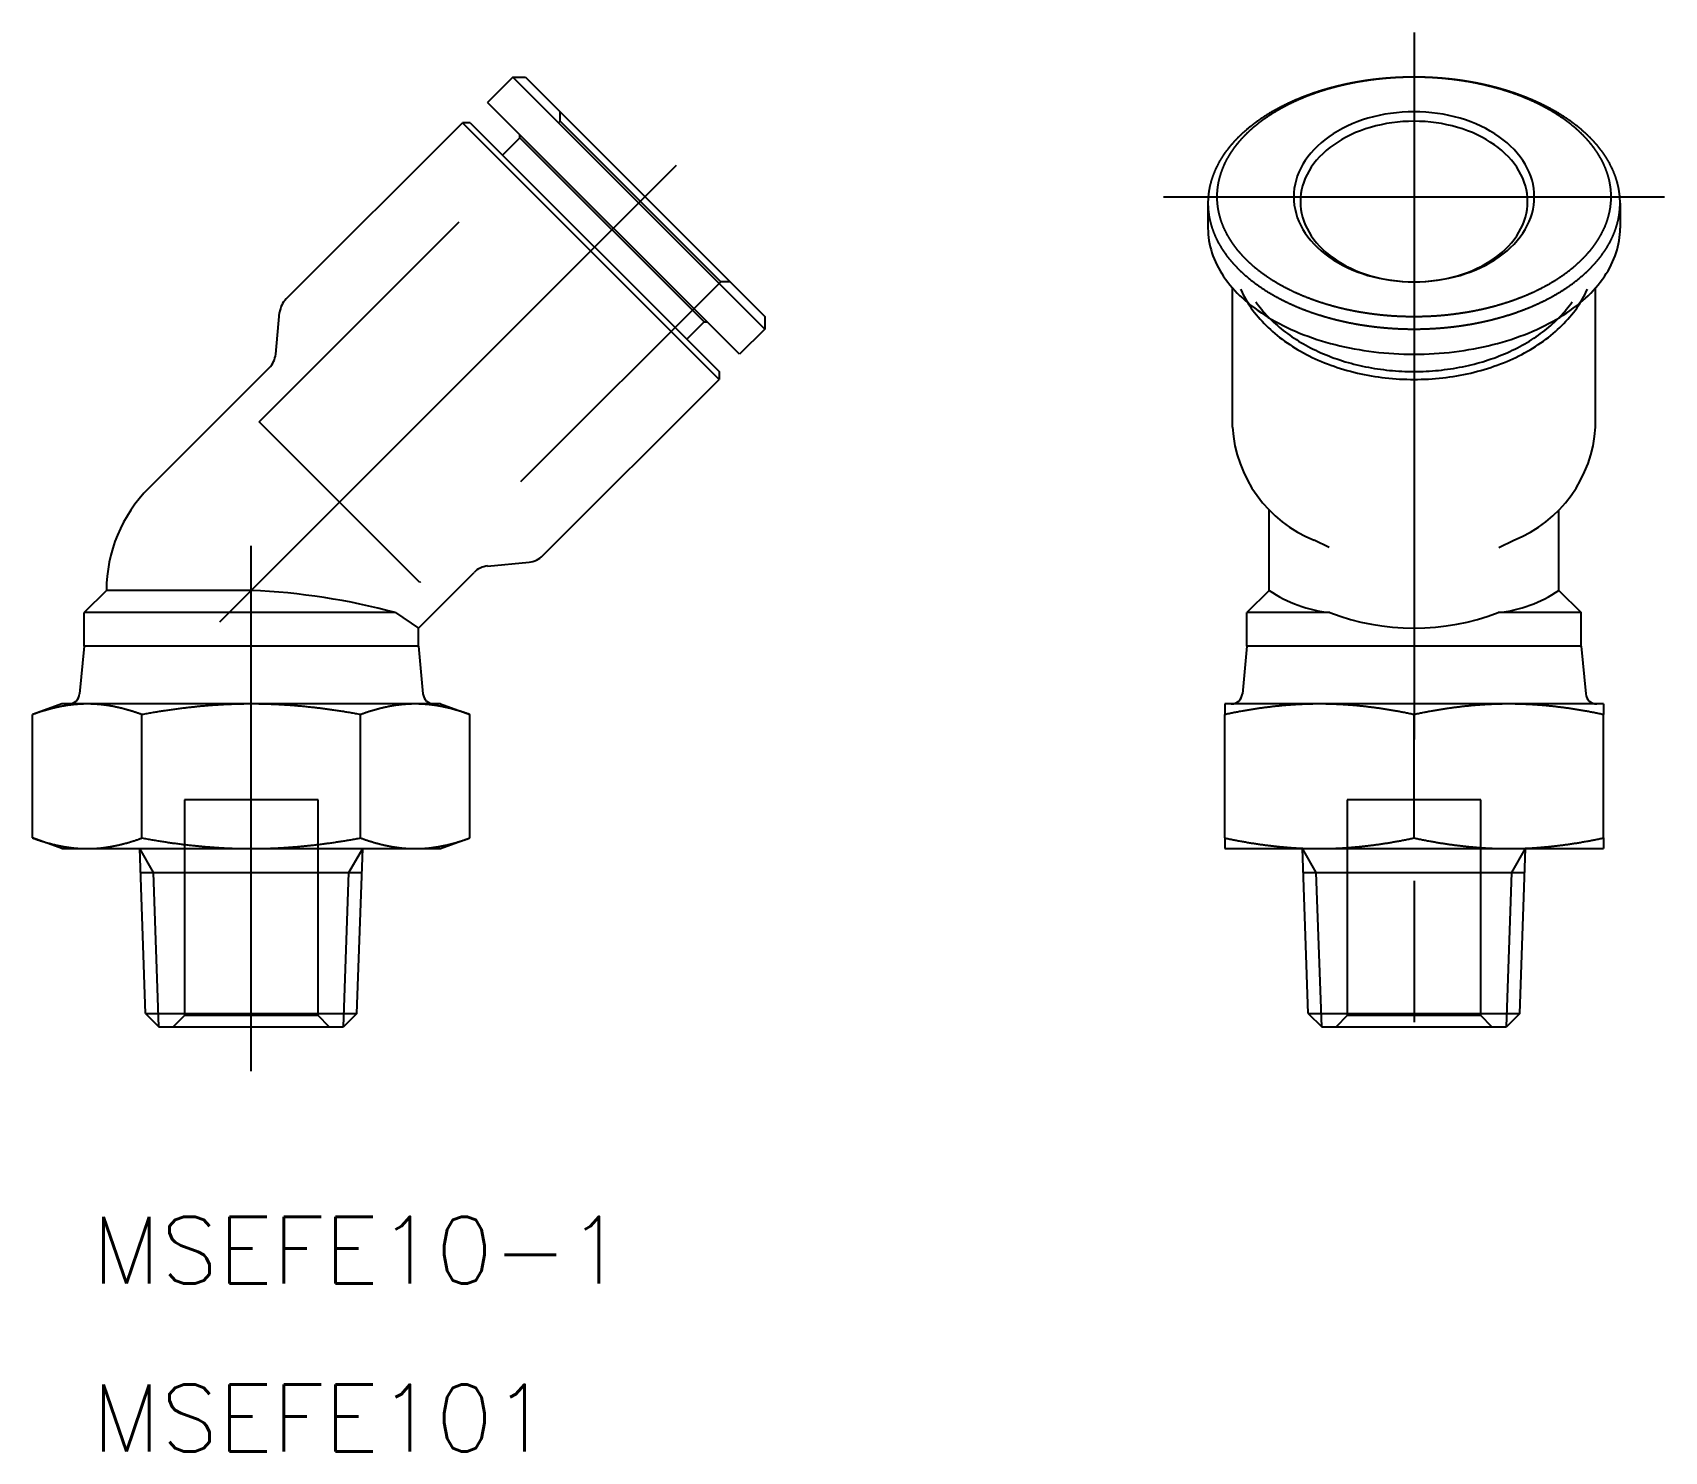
# Model space of a CAD drawing. Extents: x -9.8 to 63.4, y -19.1 to 44.7.
import ezdxf

# ---------------------------------------------------------------- set-up
doc = ezdxf.new("R2010")
doc.units = 0
doc.linetypes.add('CENTER', pattern=[50.8, 31.75, -6.35, 6.35, -6.35])
doc.linetypes.add('DASHED', pattern=[19.05, 12.7, -6.35])
doc.layers.get('0').update_dxf_attribs({"linetype": 'CONTINUOUS'})
doc.layers.add('CENTER', color=1, linetype='CENTER')
doc.styles.get("Standard").update_dxf_attribs({"font": 'txt.shx', "height": 3, "bigfont": 'bigfont.shx'})

msp = doc.modelspace()

# ---------------------------------------------------------------- texts
at = {"color": 7, "linetype": 'CONTINUOUS'}
for s, p in [('MSEFE10-1', (-7.148, -11.534)), ('MSEFE101', (-7.148, -19.071))]:
    msp.add_text(s, height=3, dxfattribs=at).set_placement(p)

# ---------------------------------------------------------------- linework, layer by layer
at = {"color": 7, "linetype": 'CONTINUOUS'}
for p, q in [((11.738, 42.652), (10.607, 41.52)), ((11.738, 42.652), (23.052, 31.338)), ((11.738, 42.652), (12.304, 42.652)), ((12.304, 42.652), (23.052, 31.904)), ((21.92, 30.207), (10.607, 41.52)), ((1.562, 32.688), (9.475, 40.601)), ((21.001, 29.075), (9.475, 40.601)), ((9.829, 40.601), (9.475, 40.601)), ((9.829, 40.601), (21.001, 29.429)), ((12.056, 39.929), (11.278, 39.152)), ((12.056, 39.929), (12.056, 40.071)), ((12.056, 39.929), (20.329, 31.656)), ((42.947, 36.995), (42.947, 35.863)), ((61.447, 36.995), (61.447, 35.863)), ((44.047, 26.925), (44.047, 33.188)), ((60.347, 26.925), (60.347, 33.188)), ((1.095, 30.211), (1.274, 32.076)), ((20.329, 31.656), (19.552, 30.878)), ((20.329, 31.656), (20.471, 31.656)), ((23.052, 31.904), (23.052, 31.338)), ((23.052, 31.338), (21.92, 30.207)), ((-4.596, 24.196), (0.807, 29.599)), ((21.001, 29.429), (21.001, 29.075)), ((13.088, 21.162), (21.001, 29.075)), ((45.697, 19.6), (45.697, 23.207)), ((58.697, 19.6), (58.697, 23.207)), ((48.394, 21.528), (47.72, 21.854)), ((55.999, 21.528), (56.673, 21.854)), ((10.611, 20.695), (12.476, 20.874)), ((7.5, 17.908), (9.999, 20.407)), ((-6.5, 19.6), (-7.5, 18.6)), ((0, 19.6), (-6.5, 19.6)), ((45.697, 19.6), (44.697, 18.6)), ((58.697, 19.6), (59.697, 18.6)), ((6.477, 18.6), (-7.5, 18.6)), ((-7.5, 17.1), (-7.5, 18.6)), ((6.477, 18.6), (7.5, 17.908)), ((48.416, 18.6), (44.697, 18.6)), ((44.697, 17.1), (44.697, 18.6)), ((59.697, 18.6), (55.977, 18.6)), ((59.697, 17.1), (59.697, 18.6)), ((7.5, 17.1), (7.5, 17.908)), ((-7.5, 17.1), (-7.707, 14.952)), ((7.5, 17.1), (-7.5, 17.1)), ((7.5, 17.1), (7.707, 14.952)), ((44.697, 17.1), (44.49, 14.952)), ((59.697, 17.1), (44.697, 17.1)), ((59.697, 17.1), (59.903, 14.952)), ((-8.5, 14.5), (-9.815, 14.021)), ((-9.815, 8.479), (-9.815, 14.021)), ((-7.361, 14.5), (-8.5, 14.5)), ((0, 14.5), (-7.361, 14.5)), ((-4.907, 8.479), (-4.907, 14.021)), ((7.361, 14.5), (0, 14.5)), ((4.907, 8.479), (4.907, 14.021)), ((8.5, 14.5), (7.361, 14.5)), ((8.5, 14.5), (9.815, 14.021)), ((9.815, 8.479), (9.815, 14.021)), ((47.947, 14.5), (43.697, 14.5)), ((43.697, 14.5), (43.697, 14.021)), ((43.697, 8.479), (43.697, 14.021)), ((56.447, 14.5), (47.947, 14.5)), ((52.197, 8.479), (52.197, 14.021)), ((60.697, 14.5), (56.447, 14.5)), ((60.697, 14.5), (60.697, 14.021)), ((60.697, 8.479), (60.697, 14.021)), ((-8.5, 8), (-9.815, 8.479)), ((8.5, 8), (9.815, 8.479)), ((43.697, 8.479), (43.697, 8)), ((60.697, 8.479), (60.697, 8)), ((-8.5, 8), (-7.361, 8)), ((-7.361, 8), (0, 8)), ((-4.746, 0.602), (-5.005, 8)), ((0, 8), (7.361, 8)), ((4.746, 0.602), (5.005, 8)), ((7.361, 8), (8.5, 8)), ((43.697, 8), (47.947, 8)), ((47.45, 0.602), (47.192, 8)), ((47.947, 8), (56.447, 8)), ((56.447, 8), (60.697, 8)), ((56.943, 0.602), (57.201, 8)), ((-4.967, 6.929), (4.967, 6.929)), ((47.229, 6.929), (57.164, 6.929)), ((-4.746, 0.602), (4.746, 0.602)), ((-4.746, 0.602), (-4.144, 0)), ((-4.144, 0), (4.144, 0)), ((4.746, 0.602), (4.144, 0)), ((47.45, 0.602), (56.943, 0.602)), ((47.45, 0.602), (48.052, 0)), ((48.052, 0), (56.341, 0)), ((56.943, 0.602), (56.341, 0))]:
    msp.add_line(p, q, dxfattribs=at)
at = {"color": 3, "linetype": 'DASHED'}
for p, q in [((13.859, 40.672), (13.859, 41.096)), ((0.354, 27.166), (13.859, 40.672)), ((21.072, 33.459), (13.859, 40.672)), ((21.072, 33.459), (7.566, 19.954)), ((21.496, 33.459), (21.072, 33.459)), ((7.566, 19.954), (0.354, 27.166)), ((3, 10.2), (-3, 10.2)), ((-3, 10.2), (-3, 0.5)), ((3, 0.5), (3, 10.2)), ((55.197, 10.2), (49.197, 10.2)), ((49.197, 10.2), (49.197, 0.5)), ((55.197, 0.5), (55.197, 10.2)), ((-3, 0.5), (-3.5, 0)), ((3, 0.5), (-3, 0.5)), ((3.5, 0), (3, 0.5)), ((49.197, 0.5), (48.697, 0)), ((55.197, 0.5), (49.197, 0.5)), ((55.697, 0), (55.197, 0.5))]:
    msp.add_line(p, q, dxfattribs=at)
at = {"color": 3, "linetype": 'CONTINUOUS'}
for p, q in [((-4.386, 6.929), (-5.005, 8)), ((4.386, 6.929), (5.005, 8)), ((47.81, 6.929), (47.192, 8)), ((56.583, 6.929), (57.201, 8)), ((-4.144, 0), (-4.386, 6.929)), ((4.144, 0), (4.386, 6.929)), ((48.052, 0), (47.81, 6.929)), ((56.341, 0), (56.583, 6.929))]:
    msp.add_line(p, q, dxfattribs=at)
at = {"color": 7}
for points in [[(52.197, 31.338, 0), (52.212, 31.338, 0), (52.227, 31.338, 0), (52.242, 31.338, 0), (52.258, 31.338, 0), (52.273, 31.338, 0), (52.288, 31.338, 0), (52.303, 31.338, 0), (52.319, 31.338, 0), (52.334, 31.339, 0), (52.349, 31.339, 0), (52.364, 31.339, 0), (52.38, 31.339, 0), (52.395, 31.339, 0), (52.41, 31.339, 0), (52.425, 31.34, 0), (52.441, 31.34, 0), (52.456, 31.34, 0), (52.471, 31.34, 0), (52.486, 31.341, 0), (52.502, 31.341, 0), (52.517, 31.341, 0), (52.532, 31.342, 0), (52.547, 31.342, 0), (52.563, 31.342, 0), (52.578, 31.343, 0), (52.593, 31.343, 0), (52.609, 31.343, 0), (52.624, 31.344, 0), (52.639, 31.344, 0), (52.655, 31.345, 0), (52.67, 31.345, 0), (52.685, 31.346, 0), (52.701, 31.346, 0), (52.716, 31.347, 0), (52.732, 31.347, 0), (52.747, 31.348, 0), (52.763, 31.349, 0), (52.778, 31.349, 0), (52.794, 31.35, 0), (52.809, 31.35, 0), (52.825, 31.351, 0), (52.84, 31.352, 0), (52.856, 31.352, 0), (52.872, 31.353, 0), (52.887, 31.354, 0), (52.903, 31.355, 0), (52.919, 31.355, 0), (52.934, 31.356, 0), (52.95, 31.357, 0), (52.966, 31.358, 0), (52.982, 31.358, 0), (52.998, 31.359, 0), (53.013, 31.36, 0), (53.029, 31.361, 0), (53.045, 31.362, 0), (53.061, 31.363, 0), (53.077, 31.364, 0), (53.093, 31.365, 0), (53.109, 31.366, 0), (53.126, 31.367, 0), (53.142, 31.368, 0), (53.158, 31.369, 0), (53.174, 31.37, 0), (53.19, 31.371, 0), (53.207, 31.372, 0), (53.223, 31.373, 0), (53.239, 31.374, 0), (53.256, 31.375, 0), (53.272, 31.376, 0), (53.289, 31.378, 0), (53.305, 31.379, 0), (53.322, 31.38, 0), (53.339, 31.381, 0), (53.355, 31.383, 0), (53.372, 31.384, 0), (53.389, 31.385, 0), (53.406, 31.386, 0), (53.423, 31.388, 0), (53.44, 31.389, 0), (53.457, 31.391, 0), (53.474, 31.392, 0), (53.491, 31.393, 0), (53.508, 31.395, 0), (53.525, 31.396, 0), (53.543, 31.398, 0), (53.56, 31.4, 0), (53.577, 31.401, 0), (53.595, 31.403, 0), (53.612, 31.404, 0), (53.63, 31.406, 0), (53.648, 31.408, 0), (53.665, 31.41, 0), (53.683, 31.411, 0), (53.701, 31.413, 0), (53.719, 31.415, 0), (53.736, 31.417, 0), (53.755, 31.419, 0), (53.773, 31.421, 0), (53.791, 31.422, 0), (53.809, 31.424, 0), (53.827, 31.427, 0), (53.846, 31.428, 0), (53.864, 31.431, 0), (53.882, 31.433, 0), (53.901, 31.435, 0), (53.92, 31.437, 0), (53.938, 31.439, 0), (53.957, 31.441, 0), (53.976, 31.444, 0), (53.995, 31.446, 0), (54.014, 31.448, 0), (54.033, 31.451, 0), (54.052, 31.453, 0), (54.071, 31.455, 0), (54.09, 31.458, 0), (54.11, 31.46, 0), (54.129, 31.463, 0), (54.148, 31.465, 0), (54.168, 31.468, 0), (54.188, 31.471, 0), (54.207, 31.473, 0), (54.227, 31.476, 0), (54.247, 31.479, 0), (54.267, 31.482, 0), (54.286, 31.484, 0), (54.306, 31.487, 0), (54.327, 31.49, 0), (54.347, 31.493, 0), (54.367, 31.496, 0), (54.387, 31.499, 0), (54.407, 31.502, 0), (54.427, 31.505, 0), (54.448, 31.508, 0), (54.468, 31.511, 0), (54.489, 31.515, 0), (54.509, 31.518, 0), (54.53, 31.521, 0), (54.55, 31.524, 0), (54.571, 31.528, 0), (54.592, 31.531, 0), (54.612, 31.535, 0), (54.633, 31.538, 0), (54.654, 31.541, 0), (54.675, 31.545, 0), (54.696, 31.549, 0), (54.717, 31.552, 0), (54.738, 31.556, 0), (54.759, 31.56, 0), (54.78, 31.563, 0), (54.801, 31.567, 0), (54.822, 31.571, 0), (54.843, 31.575, 0), (54.865, 31.579, 0), (54.886, 31.583, 0), (54.907, 31.587, 0), (54.929, 31.591, 0), (54.95, 31.595, 0), (54.972, 31.599, 0), (54.993, 31.603, 0), (55.015, 31.607, 0), (55.036, 31.611, 0), (55.058, 31.616, 0), (55.08, 31.62, 0), (55.101, 31.625, 0), (55.123, 31.629, 0), (55.145, 31.633, 0), (55.166, 31.638, 0), (55.188, 31.642, 0), (55.21, 31.647, 0), (55.232, 31.651, 0), (55.254, 31.656, 0), (55.276, 31.661, 0), (55.298, 31.666, 0), (55.319, 31.67, 0), (55.342, 31.675, 0), (55.364, 31.68, 0), (55.386, 31.685, 0), (55.408, 31.69, 0), (55.43, 31.695, 0), (55.452, 31.7, 0), (55.474, 31.705, 0), (55.496, 31.71, 0), (55.518, 31.715, 0), (55.541, 31.721, 0), (55.563, 31.726, 0), (55.585, 31.731, 0), (55.607, 31.737, 0), (55.629, 31.742, 0), (55.652, 31.747, 0), (55.674, 31.753, 0), (55.696, 31.759, 0), (55.719, 31.764, 0), (55.741, 31.77, 0), (55.763, 31.776, 0), (55.786, 31.781, 0), (55.808, 31.787, 0), (55.83, 31.793, 0), (55.853, 31.799, 0), (55.875, 31.805, 0), (55.898, 31.811, 0), (55.92, 31.817, 0), (55.943, 31.823, 0), (55.965, 31.829, 0), (55.987, 31.835, 0), (56.01, 31.841, 0), (56.032, 31.847, 0), (56.055, 31.854, 0), (56.077, 31.86, 0), (56.1, 31.866, 0), (56.122, 31.873, 0), (56.145, 31.879, 0), (56.167, 31.886, 0), (56.19, 31.892, 0), (56.212, 31.899, 0), (56.235, 31.906, 0), (56.257, 31.912, 0), (56.28, 31.919, 0), (56.303, 31.926, 0), (56.325, 31.933, 0), (56.348, 31.94, 0), (56.37, 31.947, 0), (56.393, 31.954, 0), (56.415, 31.961, 0), (56.438, 31.968, 0), (56.461, 31.975, 0), (56.483, 31.982, 0), (56.506, 31.989, 0), (56.528, 31.997, 0), (56.551, 32.004, 0), (56.573, 32.011, 0), (56.596, 32.019, 0), (56.619, 32.026, 0), (56.641, 32.034, 0), (56.664, 32.041, 0), (56.686, 32.049, 0), (56.709, 32.057, 0), (56.731, 32.065, 0), (56.754, 32.072, 0), (56.777, 32.08, 0), (56.799, 32.088, 0), (56.822, 32.096, 0), (56.844, 32.104, 0), (56.867, 32.112, 0), (56.889, 32.12, 0), (56.912, 32.128, 0), (56.934, 32.136, 0), (56.957, 32.145, 0), (56.979, 32.153, 0), (57.002, 32.161, 0), (57.024, 32.17, 0), (57.047, 32.178, 0), (57.069, 32.187, 0), (57.092, 32.195, 0), (57.114, 32.204, 0), (57.137, 32.212, 0), (57.159, 32.221, 0), (57.181, 32.23, 0), (57.204, 32.239, 0), (57.226, 32.247, 0), (57.249, 32.256, 0), (57.271, 32.265, 0), (57.293, 32.274, 0), (57.316, 32.283, 0), (57.338, 32.292, 0), (57.36, 32.301, 0), (57.382, 32.311, 0), (57.405, 32.32, 0), (57.427, 32.329, 0), (57.449, 32.339, 0), (57.471, 32.348, 0), (57.493, 32.357, 0), (57.516, 32.367, 0), (57.538, 32.376, 0), (57.56, 32.386, 0), (57.582, 32.396, 0), (57.604, 32.405, 0), (57.626, 32.415, 0), (57.648, 32.425, 0), (57.67, 32.435, 0), (57.692, 32.445, 0), (57.714, 32.455, 0), (57.736, 32.465, 0), (57.758, 32.475, 0), (57.78, 32.485, 0), (57.802, 32.495, 0), (57.824, 32.505, 0), (57.845, 32.515, 0), (57.867, 32.526, 0), (57.889, 32.536, 0), (57.91, 32.546, 0), (57.932, 32.557, 0), (57.954, 32.567, 0), (57.975, 32.578, 0), (57.997, 32.589, 0), (58.019, 32.599, 0), (58.04, 32.61, 0), (58.062, 32.621, 0), (58.083, 32.631, 0), (58.104, 32.642, 0), (58.126, 32.653, 0), (58.147, 32.664, 0), (58.168, 32.675, 0), (58.19, 32.686, 0), (58.211, 32.697, 0), (58.232, 32.708, 0), (58.253, 32.719, 0), (58.274, 32.731, 0), (58.295, 32.742, 0), (58.316, 32.753, 0), (58.337, 32.764, 0), (58.358, 32.776, 0), (58.379, 32.787, 0), (58.4, 32.799, 0), (58.421, 32.81, 0), (58.441, 32.822, 0), (58.462, 32.834, 0), (58.483, 32.845, 0), (58.504, 32.857, 0), (58.524, 32.869, 0), (58.545, 32.88, 0), (58.565, 32.892, 0), (58.586, 32.904, 0), (58.606, 32.916, 0), (58.626, 32.928, 0), (58.647, 32.94, 0), (58.667, 32.952, 0), (58.687, 32.964, 0), (58.707, 32.977, 0), (58.727, 32.989, 0), (58.747, 33.001, 0), (58.767, 33.013, 0), (58.787, 33.026, 0), (58.807, 33.038, 0), (58.827, 33.05, 0), (58.847, 33.063, 0), (58.867, 33.075, 0), (58.886, 33.088, 0), (58.906, 33.101, 0), (58.925, 33.113, 0), (58.945, 33.126, 0), (58.964, 33.139, 0), (58.984, 33.151, 0), (59.003, 33.164, 0), (59.022, 33.177, 0), (59.041, 33.19, 0), (59.06, 33.203, 0), (59.08, 33.216, 0), (59.099, 33.229, 0), (59.118, 33.242, 0), (59.136, 33.255, 0), (59.155, 33.268, 0), (59.174, 33.281, 0), (59.193, 33.294, 0), (59.211, 33.308, 0), (59.23, 33.321, 0), (59.248, 33.334, 0), (59.267, 33.348, 0), (59.285, 33.361, 0), (59.304, 33.374, 0), (59.322, 33.388, 0), (59.34, 33.401, 0), (59.358, 33.415, 0), (59.376, 33.428, 0), (59.394, 33.442, 0), (59.412, 33.456, 0), (59.43, 33.469, 0), (59.448, 33.483, 0), (59.466, 33.497, 0), (59.483, 33.51, 0), (59.501, 33.524, 0), (59.518, 33.538, 0), (59.536, 33.552, 0), (59.553, 33.566, 0), (59.571, 33.58, 0), (59.588, 33.594, 0), (59.605, 33.608, 0), (59.622, 33.622, 0), (59.639, 33.636, 0), (59.656, 33.65, 0), (59.673, 33.664, 0), (59.69, 33.678, 0), (59.706, 33.692, 0), (59.723, 33.706, 0), (59.739, 33.721, 0), (59.756, 33.735, 0), (59.773, 33.749, 0), (59.789, 33.764, 0), (59.805, 33.778, 0), (59.821, 33.792, 0), (59.837, 33.807, 0), (59.853, 33.821, 0), (59.869, 33.836, 0), (59.885, 33.85, 0), (59.901, 33.864, 0), (59.917, 33.879, 0), (59.932, 33.894, 0), (59.948, 33.908, 0), (59.964, 33.923, 0), (59.979, 33.937, 0), (59.994, 33.952, 0), (60.01, 33.967, 0), (60.025, 33.981, 0), (60.04, 33.996, 0), (60.055, 34.011, 0), (60.07, 34.026, 0), (60.085, 34.04, 0), (60.099, 34.055, 0), (60.114, 34.07, 0), (60.129, 34.085, 0), (60.143, 34.099, 0), (60.158, 34.114, 0), (60.172, 34.129, 0), (60.186, 34.144, 0), (60.2, 34.159, 0), (60.215, 34.174, 0), (60.228, 34.189, 0), (60.242, 34.204, 0), (60.256, 34.219, 0), (60.27, 34.234, 0), (60.284, 34.249, 0), (60.297, 34.264, 0), (60.311, 34.279, 0), (60.325, 34.294, 0), (60.338, 34.31, 0), (60.351, 34.325, 0), (60.364, 34.34, 0), (60.378, 34.355, 0), (60.391, 34.37, 0), (60.404, 34.385, 0), (60.416, 34.401, 0), (60.429, 34.416, 0), (60.442, 34.431, 0), (60.455, 34.447, 0), (60.467, 34.462, 0), (60.48, 34.477, 0), (60.492, 34.492, 0), (60.505, 34.508, 0), (60.517, 34.523, 0), (60.529, 34.538, 0), (60.541, 34.554, 0), (60.553, 34.569, 0), (60.565, 34.585, 0), (60.577, 34.6, 0), (60.589, 34.616, 0), (60.6, 34.631, 0), (60.612, 34.647, 0), (60.623, 34.662, 0), (60.635, 34.678, 0), (60.646, 34.693, 0), (60.657, 34.709, 0), (60.669, 34.724, 0), (60.68, 34.74, 0), (60.691, 34.755, 0), (60.702, 34.771, 0), (60.712, 34.786, 0), (60.723, 34.802, 0), (60.734, 34.818, 0), (60.745, 34.833, 0), (60.755, 34.849, 0), (60.766, 34.865, 0), (60.776, 34.88, 0), (60.786, 34.896, 0), (60.797, 34.912, 0), (60.807, 34.927, 0), (60.817, 34.943, 0), (60.827, 34.959, 0), (60.837, 34.975, 0), (60.846, 34.99, 0), (60.856, 35.006, 0), (60.866, 35.022, 0), (60.875, 35.038, 0), (60.885, 35.053, 0), (60.894, 35.069, 0), (60.904, 35.085, 0), (60.913, 35.101, 0), (60.922, 35.117, 0), (60.931, 35.133, 0), (60.94, 35.149, 0), (60.949, 35.164, 0), (60.958, 35.18, 0), (60.967, 35.196, 0), (60.975, 35.212, 0), (60.984, 35.228, 0), (60.992, 35.244, 0), (61.001, 35.26, 0), (61.009, 35.276, 0), (61.017, 35.292, 0), (61.026, 35.308, 0), (61.034, 35.324, 0), (61.042, 35.34, 0), (61.05, 35.356, 0), (61.058, 35.372, 0), (61.065, 35.388, 0), (61.073, 35.404, 0), (61.081, 35.42, 0), (61.088, 35.436, 0), (61.096, 35.452, 0), (61.103, 35.468, 0), (61.111, 35.484, 0), (61.118, 35.5, 0), (61.125, 35.516, 0), (61.132, 35.532, 0), (61.139, 35.548, 0), (61.146, 35.565, 0), (61.153, 35.581, 0), (61.16, 35.597, 0), (61.166, 35.613, 0), (61.173, 35.629, 0), (61.179, 35.645, 0), (61.186, 35.661, 0), (61.192, 35.677, 0), (61.199, 35.694, 0), (61.205, 35.71, 0), (61.211, 35.726, 0), (61.217, 35.742, 0), (61.223, 35.758, 0), (61.229, 35.774, 0), (61.234, 35.791, 0), (61.24, 35.807, 0), (61.246, 35.823, 0), (61.251, 35.839, 0), (61.257, 35.855, 0), (61.262, 35.872, 0), (61.268, 35.888, 0), (61.273, 35.904, 0), (61.278, 35.92, 0), (61.283, 35.937, 0), (61.288, 35.953, 0), (61.293, 35.969, 0), (61.298, 35.985, 0), (61.303, 36.002, 0), (61.307, 36.018, 0), (61.312, 36.034, 0), (61.317, 36.05, 0), (61.321, 36.067, 0), (61.326, 36.083, 0), (61.33, 36.099, 0), (61.334, 36.115, 0), (61.338, 36.132, 0), (61.342, 36.148, 0), (61.346, 36.164, 0), (61.35, 36.181, 0), (61.354, 36.197, 0), (61.358, 36.213, 0), (61.361, 36.23, 0), (61.365, 36.246, 0), (61.369, 36.262, 0), (61.372, 36.279, 0), (61.376, 36.295, 0), (61.379, 36.311, 0), (61.382, 36.328, 0), (61.385, 36.344, 0), (61.388, 36.36, 0), (61.391, 36.377, 0), (61.394, 36.393, 0), (61.397, 36.409, 0), (61.4, 36.426, 0), (61.402, 36.442, 0), (61.405, 36.458, 0), (61.407, 36.475, 0), (61.41, 36.491, 0), (61.412, 36.507, 0), (61.414, 36.524, 0), (61.417, 36.54, 0), (61.419, 36.556, 0), (61.421, 36.573, 0), (61.423, 36.589, 0), (61.425, 36.606, 0), (61.426, 36.622, 0), (61.428, 36.638, 0), (61.43, 36.655, 0), (61.431, 36.671, 0), (61.433, 36.688, 0), (61.434, 36.704, 0), (61.436, 36.72, 0), (61.437, 36.737, 0), (61.438, 36.753, 0), (61.439, 36.77, 0), (61.44, 36.786, 0), (61.441, 36.802, 0), (61.442, 36.819, 0), (61.443, 36.835, 0), (61.444, 36.851, 0), (61.444, 36.868, 0), (61.445, 36.884, 0), (61.445, 36.901, 0), (61.446, 36.917, 0), (61.446, 36.933, 0), (61.446, 36.95, 0), (61.446, 36.966, 0), (61.447, 36.983, 0), (61.447, 36.999, 0), (61.446, 37.015, 0), (61.446, 37.032, 0), (61.446, 37.048, 0), (61.446, 37.065, 0), (61.445, 37.081, 0), (61.445, 37.097, 0), (61.444, 37.114, 0), (61.444, 37.13, 0), (61.443, 37.147, 0), (61.442, 37.163, 0), (61.442, 37.179, 0), (61.441, 37.196, 0), (61.44, 37.212, 0), (61.439, 37.228, 0), (61.438, 37.245, 0), (61.436, 37.261, 0), (61.435, 37.278, 0), (61.434, 37.294, 0), (61.432, 37.31, 0), (61.431, 37.327, 0), (61.429, 37.343, 0), (61.427, 37.359, 0), (61.425, 37.376, 0), (61.424, 37.392, 0), (61.422, 37.408, 0), (61.42, 37.425, 0), (61.418, 37.441, 0), (61.416, 37.457, 0), (61.413, 37.474, 0), (61.411, 37.49, 0), (61.409, 37.506, 0), (61.406, 37.523, 0), (61.404, 37.539, 0), (61.401, 37.555, 0), (61.398, 37.572, 0), (61.395, 37.588, 0), (61.393, 37.604, 0), (61.39, 37.62, 0), (61.387, 37.637, 0), (61.384, 37.653, 0), (61.38, 37.669, 0), (61.377, 37.685, 0), (61.374, 37.702, 0), (61.371, 37.718, 0), (61.367, 37.734, 0), (61.364, 37.751, 0), (61.36, 37.767, 0), (61.356, 37.783, 0), (61.352, 37.799, 0), (61.349, 37.815, 0), (61.345, 37.832, 0), (61.341, 37.848, 0), (61.337, 37.864, 0), (61.333, 37.88, 0), (61.328, 37.896, 0), (61.324, 37.912, 0), (61.32, 37.928, 0), (61.315, 37.945, 0), (61.311, 37.961, 0), (61.306, 37.977, 0), (61.301, 37.993, 0), (61.297, 38.009, 0), (61.292, 38.025, 0), (61.287, 38.041, 0), (61.282, 38.057, 0), (61.277, 38.073, 0), (61.272, 38.089, 0), (61.266, 38.105, 0), (61.261, 38.121, 0), (61.256, 38.138, 0), (61.25, 38.153, 0), (61.245, 38.169, 0), (61.239, 38.185, 0), (61.234, 38.201, 0), (61.228, 38.217, 0), (61.222, 38.233, 0), (61.216, 38.249, 0), (61.21, 38.265, 0), (61.204, 38.281, 0), (61.198, 38.297, 0), (61.192, 38.313, 0), (61.186, 38.328, 0), (61.179, 38.344, 0), (61.173, 38.36, 0), (61.166, 38.376, 0), (61.16, 38.392, 0), (61.153, 38.408, 0), (61.147, 38.423, 0), (61.14, 38.439, 0), (61.133, 38.455, 0), (61.126, 38.471, 0), (61.119, 38.486, 0), (61.112, 38.502, 0), (61.105, 38.518, 0), (61.098, 38.533, 0), (61.091, 38.549, 0), (61.083, 38.565, 0), (61.076, 38.58, 0), (61.068, 38.596, 0), (61.061, 38.611, 0), (61.053, 38.627, 0), (61.045, 38.642, 0), (61.038, 38.658, 0), (61.03, 38.673, 0), (61.022, 38.689, 0), (61.014, 38.704, 0), (61.006, 38.72, 0), (60.998, 38.735, 0), (60.99, 38.751, 0), (60.981, 38.766, 0), (60.973, 38.781, 0), (60.965, 38.797, 0), (60.956, 38.812, 0), (60.948, 38.827, 0), (60.939, 38.843, 0), (60.931, 38.858, 0), (60.922, 38.873, 0), (60.913, 38.888, 0), (60.904, 38.904, 0), (60.895, 38.919, 0), (60.886, 38.934, 0), (60.877, 38.949, 0), (60.868, 38.964, 0), (60.859, 38.979, 0), (60.849, 38.994, 0), (60.84, 39.009, 0), (60.831, 39.024, 0), (60.821, 39.039, 0), (60.812, 39.054, 0), (60.802, 39.069, 0), (60.792, 39.084, 0), (60.783, 39.099, 0), (60.773, 39.114, 0), (60.763, 39.129, 0), (60.753, 39.144, 0), (60.743, 39.159, 0), (60.733, 39.173, 0), (60.723, 39.188, 0), (60.713, 39.203, 0), (60.702, 39.218, 0), (60.692, 39.232, 0), (60.682, 39.247, 0), (60.671, 39.262, 0), (60.661, 39.276, 0), (60.65, 39.291, 0), (60.639, 39.306, 0), (60.629, 39.32, 0), (60.618, 39.335, 0), (60.607, 39.349, 0), (60.596, 39.364, 0), (60.585, 39.378, 0), (60.574, 39.393, 0), (60.563, 39.407, 0), (60.552, 39.421, 0), (60.541, 39.436, 0), (60.53, 39.45, 0), (60.519, 39.464, 0), (60.507, 39.479, 0), (60.496, 39.493, 0), (60.484, 39.507, 0), (60.473, 39.521, 0), (60.461, 39.535, 0), (60.449, 39.55, 0), (60.438, 39.564, 0), (60.426, 39.578, 0), (60.414, 39.592, 0), (60.402, 39.606, 0), (60.39, 39.62, 0), (60.378, 39.634, 0), (60.366, 39.648, 0), (60.354, 39.662, 0), (60.342, 39.676, 0), (60.33, 39.69, 0), (60.317, 39.703, 0), (60.305, 39.717, 0), (60.292, 39.731, 0), (60.28, 39.745, 0), (60.267, 39.758, 0), (60.255, 39.772, 0), (60.242, 39.786, 0), (60.23, 39.799, 0), (60.217, 39.813, 0), (60.204, 39.827, 0), (60.191, 39.84, 0), (60.178, 39.854, 0), (60.165, 39.867, 0), (60.152, 39.881, 0), (60.139, 39.894, 0), (60.126, 39.907, 0), (60.113, 39.921, 0), (60.1, 39.934, 0), (60.087, 39.947, 0), (60.073, 39.961, 0), (60.06, 39.974, 0), (60.046, 39.987, 0), (60.033, 40, 0), (60.019, 40.014, 0), (60.006, 40.027, 0), (59.992, 40.04, 0), (59.978, 40.053, 0), (59.965, 40.066, 0), (59.951, 40.079, 0), (59.937, 40.092, 0), (59.923, 40.105, 0), (59.909, 40.118, 0), (59.895, 40.131, 0), (59.881, 40.144, 0), (59.867, 40.156, 0), (59.853, 40.169, 0), (59.839, 40.182, 0), (59.825, 40.195, 0), (59.81, 40.207, 0), (59.796, 40.22, 0), (59.781, 40.233, 0), (59.767, 40.245, 0), (59.752, 40.258, 0), (59.738, 40.27, 0), (59.723, 40.283, 0), (59.709, 40.295, 0), (59.694, 40.308, 0), (59.679, 40.32, 0), (59.664, 40.333, 0), (59.65, 40.345, 0), (59.635, 40.358, 0), (59.62, 40.37, 0), (59.605, 40.382, 0), (59.59, 40.394, 0), (59.575, 40.407, 0), (59.56, 40.419, 0), (59.544, 40.431, 0), (59.529, 40.443, 0), (59.514, 40.455, 0), (59.499, 40.467, 0), (59.483, 40.479, 0), (59.468, 40.491, 0), (59.452, 40.503, 0), (59.437, 40.515, 0), (59.421, 40.527, 0), (59.406, 40.539, 0), (59.39, 40.551, 0), (59.374, 40.563, 0), (59.359, 40.575, 0), (59.343, 40.586, 0), (59.327, 40.598, 0), (59.311, 40.61, 0), (59.295, 40.621, 0), (59.279, 40.633, 0), (59.264, 40.645, 0), (59.248, 40.656, 0), (59.231, 40.668, 0), (59.215, 40.679, 0), (59.199, 40.691, 0), (59.183, 40.702, 0), (59.167, 40.714, 0), (59.15, 40.725, 0), (59.134, 40.736, 0), (59.118, 40.748, 0), (59.101, 40.759, 0), (59.085, 40.77, 0), (59.068, 40.782, 0), (59.052, 40.793, 0), (59.035, 40.804, 0), (59.019, 40.815, 0), (59.002, 40.826, 0), (58.985, 40.837, 0), (58.968, 40.848, 0), (58.952, 40.859, 0), (58.935, 40.87, 0), (58.918, 40.881, 0), (58.901, 40.892, 0), (58.884, 40.903, 0), (58.867, 40.914, 0), (58.85, 40.925, 0), (58.833, 40.935, 0), (58.816, 40.946, 0), (58.798, 40.957, 0), (58.781, 40.968, 0), (58.764, 40.978, 0), (58.747, 40.989, 0), (58.73, 41, 0), (58.712, 41.01, 0), (58.695, 41.021, 0), (58.677, 41.031, 0), (58.66, 41.042, 0), (58.642, 41.052, 0), (58.625, 41.062, 0), (58.607, 41.073, 0), (58.59, 41.083, 0), (58.572, 41.093, 0), (58.554, 41.104, 0), (58.536, 41.114, 0), (58.519, 41.124, 0), (58.501, 41.134, 0), (58.483, 41.145, 0), (58.465, 41.155, 0), (58.447, 41.165, 0), (58.429, 41.175, 0), (58.411, 41.185, 0), (58.393, 41.195, 0), (58.375, 41.205, 0), (58.357, 41.215, 0), (58.339, 41.224, 0), (58.321, 41.234, 0), (58.303, 41.244, 0), (58.284, 41.254, 0), (58.266, 41.264, 0), (58.248, 41.273, 0), (58.229, 41.283, 0), (58.211, 41.293, 0), (58.193, 41.302, 0), (58.174, 41.312, 0), (58.156, 41.321, 0), (58.137, 41.331, 0), (58.118, 41.34, 0), (58.1, 41.35, 0), (58.081, 41.359, 0), (58.063, 41.369, 0), (58.044, 41.378, 0), (58.025, 41.387, 0), (58.006, 41.397, 0), (57.988, 41.406, 0), (57.969, 41.415, 0), (57.95, 41.424, 0), (57.931, 41.433, 0), (57.912, 41.443, 0), (57.893, 41.452, 0), (57.874, 41.461, 0), (57.855, 41.47, 0), (57.836, 41.479, 0), (57.817, 41.488, 0), (57.798, 41.496, 0), (57.779, 41.505, 0), (57.76, 41.514, 0), (57.741, 41.523, 0), (57.721, 41.532, 0), (57.702, 41.541, 0), (57.683, 41.549, 0), (57.664, 41.558, 0), (57.644, 41.566, 0), (57.625, 41.575, 0), (57.605, 41.584, 0), (57.586, 41.592, 0), (57.567, 41.601, 0), (57.547, 41.609, 0), (57.528, 41.618, 0), (57.508, 41.626, 0), (57.489, 41.634, 0), (57.469, 41.643, 0), (57.449, 41.651, 0), (57.43, 41.659, 0), (57.41, 41.668, 0), (57.39, 41.676, 0), (57.371, 41.684, 0), (57.351, 41.692, 0), (57.331, 41.7, 0), (57.311, 41.708, 0), (57.291, 41.716, 0), (57.272, 41.724, 0), (57.252, 41.732, 0), (57.232, 41.74, 0), (57.212, 41.748, 0), (57.192, 41.756, 0), (57.172, 41.764, 0), (57.152, 41.771, 0), (57.132, 41.779, 0), (57.112, 41.787, 0), (57.092, 41.795, 0), (57.072, 41.802, 0), (57.051, 41.81, 0), (57.031, 41.817, 0), (57.011, 41.825, 0), (56.991, 41.833, 0), (56.971, 41.84, 0), (56.951, 41.847, 0), (56.93, 41.855, 0), (56.91, 41.862, 0), (56.89, 41.87, 0), (56.869, 41.877, 0), (56.849, 41.884, 0), (56.829, 41.891, 0), (56.808, 41.898, 0), (56.788, 41.906, 0), (56.767, 41.913, 0), (56.747, 41.92, 0), (56.727, 41.927, 0), (56.706, 41.934, 0), (56.685, 41.941, 0), (56.665, 41.948, 0), (56.644, 41.955, 0), (56.624, 41.962, 0), (56.603, 41.968, 0), (56.583, 41.975, 0), (56.562, 41.982, 0), (56.541, 41.989, 0), (56.52, 41.996, 0), (56.5, 42.002, 0), (56.479, 42.009, 0), (56.458, 42.016, 0), (56.438, 42.022, 0), (56.417, 42.029, 0), (56.396, 42.035, 0), (56.375, 42.042, 0), (56.354, 42.048, 0), (56.333, 42.054, 0), (56.312, 42.061, 0), (56.292, 42.067, 0), (56.271, 42.073, 0), (56.25, 42.08, 0), (56.229, 42.086, 0), (56.208, 42.092, 0), (56.187, 42.098, 0), (56.166, 42.104, 0), (56.145, 42.111, 0), (56.124, 42.117, 0), (56.103, 42.123, 0), (56.082, 42.129, 0), (56.06, 42.135, 0), (56.039, 42.14, 0), (56.018, 42.146, 0), (55.997, 42.152, 0), (55.976, 42.158, 0), (55.955, 42.164, 0), (55.934, 42.169, 0), (55.912, 42.175, 0), (55.891, 42.181, 0), (55.87, 42.187, 0), (55.848, 42.192, 0), (55.827, 42.198, 0), (55.806, 42.203, 0), (55.785, 42.209, 0), (55.763, 42.214, 0), (55.742, 42.22, 0), (55.72, 42.225, 0), (55.699, 42.23, 0), (55.678, 42.236, 0), (55.656, 42.241, 0), (55.635, 42.246, 0), (55.613, 42.252, 0), (55.592, 42.257, 0), (55.57, 42.262, 0), (55.549, 42.267, 0), (55.527, 42.272, 0), (55.506, 42.277, 0), (55.484, 42.282, 0), (55.463, 42.287, 0), (55.441, 42.292, 0), (55.419, 42.297, 0), (55.398, 42.302, 0), (55.376, 42.307, 0), (55.355, 42.312, 0), (55.333, 42.317, 0), (55.311, 42.321, 0), (55.29, 42.326, 0), (55.268, 42.331, 0), (55.246, 42.335, 0), (55.225, 42.34, 0), (55.203, 42.345, 0), (55.181, 42.349, 0), (55.159, 42.354, 0), (55.138, 42.358, 0), (55.116, 42.363, 0), (55.094, 42.367, 0), (55.072, 42.371, 0), (55.05, 42.376, 0), (55.029, 42.38, 0), (55.007, 42.384, 0), (54.985, 42.389, 0), (54.963, 42.393, 0), (54.941, 42.397, 0), (54.919, 42.401, 0), (54.897, 42.405, 0), (54.875, 42.409, 0), (54.853, 42.413, 0), (54.831, 42.417, 0), (54.809, 42.421, 0), (54.787, 42.425, 0), (54.766, 42.429, 0), (54.743, 42.433, 0), (54.721, 42.437, 0), (54.699, 42.441, 0), (54.677, 42.444, 0), (54.655, 42.448, 0), (54.633, 42.452, 0), (54.611, 42.456, 0), (54.589, 42.459, 0), (54.567, 42.463, 0), (54.545, 42.466, 0), (54.523, 42.47, 0), (54.501, 42.473, 0), (54.479, 42.477, 0), (54.456, 42.48, 0), (54.434, 42.484, 0), (54.412, 42.487, 0), (54.39, 42.49, 0), (54.368, 42.494, 0), (54.346, 42.497, 0), (54.323, 42.5, 0), (54.301, 42.503, 0), (54.279, 42.507, 0), (54.257, 42.51, 0), (54.234, 42.513, 0), (54.212, 42.516, 0), (54.19, 42.519, 0), (54.168, 42.522, 0), (54.145, 42.525, 0), (54.123, 42.528, 0), (54.101, 42.531, 0), (54.079, 42.533, 0), (54.056, 42.536, 0), (54.034, 42.539, 0), (54.012, 42.542, 0), (53.989, 42.544, 0), (53.967, 42.547, 0), (53.945, 42.55, 0), (53.922, 42.552, 0), (53.9, 42.555, 0), (53.878, 42.557, 0), (53.855, 42.56, 0), (53.833, 42.562, 0), (53.81, 42.565, 0), (53.788, 42.567, 0), (53.766, 42.57, 0), (53.743, 42.572, 0), (53.721, 42.574, 0), (53.698, 42.577, 0), (53.676, 42.579, 0), (53.654, 42.581, 0), (53.631, 42.583, 0), (53.608, 42.585, 0), (53.586, 42.587, 0), (53.564, 42.59, 0), (53.541, 42.592, 0), (53.519, 42.594, 0), (53.496, 42.596, 0), (53.474, 42.597, 0), (53.451, 42.599, 0), (53.429, 42.601, 0), (53.406, 42.603, 0), (53.384, 42.605, 0), (53.361, 42.607, 0), (53.339, 42.608, 0), (53.316, 42.61, 0), (53.294, 42.612, 0), (53.271, 42.613, 0), (53.248, 42.615, 0), (53.226, 42.617, 0), (53.203, 42.618, 0), (53.181, 42.62, 0), (53.158, 42.621, 0), (53.136, 42.623, 0), (53.113, 42.624, 0), (53.09, 42.625, 0), (53.068, 42.627, 0), (53.045, 42.628, 0), (53.023, 42.629, 0), (53, 42.63, 0), (52.978, 42.632, 0), (52.955, 42.633, 0), (52.932, 42.634, 0), (52.91, 42.635, 0), (52.887, 42.636, 0), (52.864, 42.637, 0), (52.842, 42.638, 0), (52.819, 42.639, 0), (52.797, 42.64, 0), (52.774, 42.641, 0), (52.751, 42.642, 0), (52.729, 42.642, 0), (52.706, 42.643, 0), (52.684, 42.644, 0), (52.661, 42.645, 0), (52.638, 42.645, 0), (52.616, 42.646, 0), (52.593, 42.647, 0), (52.57, 42.647, 0), (52.548, 42.648, 0), (52.525, 42.648, 0), (52.502, 42.649, 0), (52.48, 42.649, 0), (52.457, 42.649, 0), (52.434, 42.65, 0), (52.412, 42.65, 0), (52.389, 42.651, 0), (52.367, 42.651, 0), (52.344, 42.651, 0), (52.321, 42.651, 0), (52.298, 42.651, 0), (52.276, 42.651, 0), (52.253, 42.652, 0), (52.23, 42.652, 0), (52.208, 42.652, 0), (52.185, 42.652, 0), (52.163, 42.652, 0), (52.14, 42.652, 0), (52.117, 42.651, 0), (52.095, 42.651, 0), (52.072, 42.651, 0), (52.049, 42.651, 0), (52.027, 42.651, 0), (52.004, 42.651, 0), (51.981, 42.65, 0), (51.959, 42.65, 0), (51.936, 42.649, 0), (51.913, 42.649, 0), (51.891, 42.649, 0), (51.868, 42.648, 0), (51.845, 42.648, 0), (51.823, 42.647, 0), (51.8, 42.647, 0), (51.777, 42.646, 0), (51.755, 42.645, 0), (51.732, 42.645, 0), (51.709, 42.644, 0), (51.687, 42.643, 0), (51.664, 42.642, 0), (51.642, 42.642, 0), (51.619, 42.641, 0), (51.596, 42.64, 0), (51.574, 42.639, 0), (51.551, 42.638, 0), (51.529, 42.637, 0), (51.506, 42.636, 0), (51.483, 42.635, 0), (51.461, 42.634, 0), (51.438, 42.633, 0), (51.416, 42.632, 0), (51.393, 42.63, 0), (51.37, 42.629, 0), (51.348, 42.628, 0), (51.325, 42.627, 0), (51.303, 42.625, 0), (51.28, 42.624, 0), (51.257, 42.623, 0), (51.235, 42.621, 0), (51.212, 42.62, 0), (51.19, 42.618, 0), (51.167, 42.617, 0), (51.145, 42.615, 0), (51.122, 42.613, 0), (51.099, 42.612, 0), (51.077, 42.61, 0), (51.054, 42.608, 0), (51.032, 42.607, 0), (51.009, 42.605, 0), (50.987, 42.603, 0), (50.964, 42.601, 0), (50.942, 42.599, 0), (50.919, 42.597, 0), (50.897, 42.596, 0), (50.874, 42.594, 0), (50.852, 42.592, 0), (50.829, 42.59, 0), (50.807, 42.587, 0), (50.785, 42.585, 0), (50.762, 42.583, 0), (50.74, 42.581, 0), (50.717, 42.579, 0), (50.695, 42.577, 0), (50.672, 42.574, 0), (50.65, 42.572, 0), (50.627, 42.57, 0), (50.605, 42.567, 0), (50.583, 42.565, 0), (50.56, 42.562, 0), (50.538, 42.56, 0), (50.516, 42.557, 0), (50.493, 42.555, 0), (50.471, 42.552, 0), (50.448, 42.55, 0), (50.426, 42.547, 0), (50.404, 42.544, 0), (50.381, 42.542, 0), (50.359, 42.539, 0), (50.337, 42.536, 0), (50.314, 42.533, 0), (50.292, 42.531, 0), (50.27, 42.528, 0), (50.248, 42.525, 0), (50.225, 42.522, 0), (50.203, 42.519, 0), (50.181, 42.516, 0), (50.158, 42.513, 0), (50.136, 42.51, 0), (50.114, 42.507, 0), (50.092, 42.503, 0), (50.07, 42.5, 0), (50.047, 42.497, 0), (50.025, 42.494, 0), (50.003, 42.49, 0), (49.981, 42.487, 0), (49.959, 42.484, 0), (49.937, 42.48, 0), (49.914, 42.477, 0), (49.892, 42.473, 0), (49.87, 42.47, 0), (49.848, 42.466, 0), (49.826, 42.463, 0), (49.804, 42.459, 0), (49.782, 42.456, 0), (49.76, 42.452, 0), (49.738, 42.448, 0), (49.716, 42.444, 0), (49.694, 42.441, 0), (49.672, 42.437, 0), (49.65, 42.433, 0), (49.628, 42.429, 0), (49.606, 42.425, 0), (49.584, 42.421, 0), (49.562, 42.417, 0), (49.54, 42.413, 0), (49.518, 42.409, 0), (49.496, 42.405, 0), (49.474, 42.401, 0), (49.452, 42.397, 0), (49.43, 42.393, 0), (49.408, 42.389, 0), (49.386, 42.384, 0), (49.365, 42.38, 0), (49.343, 42.376, 0), (49.321, 42.371, 0), (49.299, 42.367, 0), (49.277, 42.363, 0), (49.255, 42.358, 0), (49.234, 42.354, 0), (49.212, 42.349, 0), (49.19, 42.345, 0), (49.169, 42.34, 0), (49.147, 42.335, 0), (49.125, 42.331, 0), (49.103, 42.326, 0), (49.082, 42.321, 0), (49.06, 42.317, 0), (49.038, 42.312, 0), (49.017, 42.307, 0), (48.995, 42.302, 0), (48.974, 42.297, 0), (48.952, 42.292, 0), (48.93, 42.287, 0), (48.909, 42.282, 0), (48.887, 42.277, 0), (48.866, 42.272, 0), (48.844, 42.267, 0), (48.823, 42.262, 0), (48.801, 42.257, 0), (48.78, 42.252, 0), (48.758, 42.246, 0), (48.737, 42.241, 0), (48.715, 42.236, 0), (48.694, 42.23, 0), (48.673, 42.225, 0), (48.651, 42.22, 0), (48.63, 42.214, 0), (48.608, 42.209, 0), (48.587, 42.203, 0), (48.566, 42.198, 0), (48.545, 42.192, 0), (48.523, 42.187, 0), (48.502, 42.181, 0), (48.481, 42.175, 0), (48.46, 42.169, 0), (48.438, 42.164, 0), (48.417, 42.158, 0), (48.396, 42.152, 0), (48.375, 42.146, 0), (48.354, 42.14, 0), (48.333, 42.135, 0), (48.312, 42.129, 0), (48.29, 42.123, 0), (48.269, 42.117, 0), (48.248, 42.111, 0), (48.227, 42.104, 0), (48.206, 42.098, 0), (48.185, 42.092, 0), (48.164, 42.086, 0), (48.143, 42.08, 0), (48.122, 42.073, 0), (48.101, 42.067, 0), (48.081, 42.061, 0), (48.06, 42.054, 0), (48.039, 42.048, 0), (48.018, 42.042, 0), (47.997, 42.035, 0), (47.976, 42.029, 0), (47.955, 42.022, 0), (47.935, 42.016, 0), (47.914, 42.009, 0), (47.893, 42.002, 0), (47.873, 41.996, 0), (47.852, 41.989, 0), (47.831, 41.982, 0), (47.81, 41.975, 0), (47.79, 41.968, 0), (47.769, 41.962, 0), (47.749, 41.955, 0), (47.728, 41.948, 0), (47.708, 41.941, 0), (47.687, 41.934, 0), (47.666, 41.927, 0), (47.646, 41.92, 0), (47.626, 41.913, 0), (47.605, 41.906, 0), (47.585, 41.898, 0), (47.564, 41.891, 0), (47.544, 41.884, 0), (47.524, 41.877, 0), (47.503, 41.87, 0), (47.483, 41.862, 0), (47.463, 41.855, 0), (47.442, 41.847, 0), (47.422, 41.84, 0), (47.402, 41.833, 0), (47.382, 41.825, 0), (47.362, 41.817, 0), (47.342, 41.81, 0), (47.321, 41.802, 0), (47.301, 41.795, 0), (47.281, 41.787, 0), (47.261, 41.779, 0), (47.241, 41.771, 0), (47.221, 41.764, 0), (47.201, 41.756, 0), (47.181, 41.748, 0), (47.161, 41.74, 0), (47.141, 41.732, 0), (47.121, 41.724, 0), (47.102, 41.716, 0), (47.082, 41.708, 0), (47.062, 41.7, 0), (47.042, 41.692, 0), (47.022, 41.684, 0), (47.003, 41.676, 0), (46.983, 41.668, 0), (46.963, 41.659, 0), (46.944, 41.651, 0), (46.924, 41.643, 0), (46.904, 41.634, 0), (46.885, 41.626, 0), (46.865, 41.618, 0), (46.846, 41.609, 0), (46.826, 41.601, 0), (46.807, 41.592, 0), (46.788, 41.584, 0), (46.768, 41.575, 0), (46.749, 41.566, 0), (46.73, 41.558, 0), (46.71, 41.549, 0), (46.691, 41.541, 0), (46.672, 41.532, 0), (46.652, 41.523, 0), (46.633, 41.514, 0), (46.614, 41.505, 0), (46.595, 41.496, 0), (46.576, 41.488, 0), (46.557, 41.479, 0), (46.538, 41.47, 0), (46.519, 41.461, 0), (46.5, 41.452, 0), (46.481, 41.443, 0), (46.462, 41.433, 0), (46.443, 41.424, 0), (46.424, 41.415, 0), (46.405, 41.406, 0), (46.387, 41.397, 0), (46.368, 41.387, 0), (46.349, 41.378, 0), (46.331, 41.369, 0), (46.312, 41.359, 0), (46.293, 41.35, 0), (46.275, 41.34, 0), (46.256, 41.331, 0), (46.237, 41.321, 0), (46.219, 41.312, 0), (46.201, 41.302, 0), (46.182, 41.293, 0), (46.164, 41.283, 0), (46.145, 41.273, 0), (46.127, 41.264, 0), (46.109, 41.254, 0), (46.091, 41.244, 0), (46.072, 41.234, 0), (46.054, 41.224, 0), (46.036, 41.215, 0), (46.018, 41.205, 0), (46, 41.195, 0), (45.982, 41.185, 0), (45.964, 41.175, 0), (45.946, 41.165, 0), (45.928, 41.155, 0), (45.91, 41.145, 0), (45.892, 41.134, 0), (45.874, 41.124, 0), (45.857, 41.114, 0), (45.839, 41.104, 0), (45.821, 41.093, 0), (45.803, 41.083, 0), (45.786, 41.073, 0), (45.768, 41.062, 0), (45.751, 41.052, 0), (45.733, 41.042, 0), (45.716, 41.031, 0), (45.698, 41.021, 0), (45.681, 41.01, 0), (45.664, 41, 0), (45.646, 40.989, 0), (45.629, 40.978, 0), (45.612, 40.968, 0), (45.594, 40.957, 0), (45.577, 40.946, 0), (45.56, 40.935, 0), (45.543, 40.925, 0), (45.526, 40.914, 0), (45.509, 40.903, 0), (45.492, 40.892, 0), (45.475, 40.881, 0), (45.458, 40.87, 0), (45.441, 40.859, 0), (45.425, 40.848, 0), (45.408, 40.837, 0), (45.391, 40.826, 0), (45.375, 40.815, 0), (45.358, 40.804, 0), (45.341, 40.793, 0), (45.325, 40.782, 0), (45.308, 40.77, 0), (45.292, 40.759, 0), (45.275, 40.748, 0), (45.259, 40.736, 0), (45.243, 40.725, 0), (45.226, 40.714, 0), (45.21, 40.702, 0), (45.194, 40.691, 0), (45.178, 40.679, 0), (45.162, 40.668, 0), (45.146, 40.656, 0), (45.13, 40.645, 0), (45.114, 40.633, 0), (45.098, 40.621, 0), (45.082, 40.61, 0), (45.066, 40.598, 0), (45.05, 40.586, 0), (45.034, 40.575, 0), (45.019, 40.563, 0), (45.003, 40.551, 0), (44.987, 40.539, 0), (44.972, 40.527, 0), (44.956, 40.515, 0), (44.941, 40.503, 0), (44.925, 40.491, 0), (44.91, 40.479, 0), (44.894, 40.467, 0), (44.879, 40.455, 0), (44.864, 40.443, 0), (44.849, 40.431, 0), (44.834, 40.419, 0), (44.818, 40.407, 0), (44.803, 40.394, 0), (44.788, 40.382, 0), (44.773, 40.37, 0), (44.758, 40.358, 0), (44.743, 40.345, 0), (44.729, 40.333, 0), (44.714, 40.32, 0), (44.699, 40.308, 0), (44.684, 40.295, 0), (44.67, 40.283, 0), (44.655, 40.27, 0), (44.641, 40.258, 0), (44.626, 40.245, 0), (44.612, 40.233, 0), (44.597, 40.22, 0), (44.583, 40.207, 0), (44.569, 40.195, 0), (44.554, 40.182, 0), (44.54, 40.169, 0), (44.526, 40.156, 0), (44.512, 40.144, 0), (44.498, 40.131, 0), (44.484, 40.118, 0), (44.47, 40.105, 0), (44.456, 40.092, 0), (44.442, 40.079, 0), (44.428, 40.066, 0), (44.415, 40.053, 0), (44.401, 40.04, 0), (44.387, 40.027, 0), (44.374, 40.014, 0), (44.36, 40, 0), (44.347, 39.987, 0), (44.333, 39.974, 0), (44.32, 39.961, 0), (44.306, 39.947, 0), (44.293, 39.934, 0), (44.28, 39.921, 0), (44.267, 39.907, 0), (44.254, 39.894, 0), (44.241, 39.88, 0), (44.228, 39.867, 0), (44.215, 39.854, 0), (44.202, 39.84, 0), (44.189, 39.827, 0), (44.176, 39.813, 0), (44.163, 39.799, 0), (44.151, 39.786, 0), (44.138, 39.772, 0), (44.125, 39.758, 0), (44.113, 39.745, 0), (44.1, 39.731, 0), (44.088, 39.717, 0), (44.076, 39.703, 0), (44.063, 39.69, 0), (44.051, 39.676, 0), (44.039, 39.662, 0), (44.027, 39.648, 0), (44.015, 39.634, 0), (44.003, 39.62, 0), (43.991, 39.606, 0), (43.979, 39.592, 0), (43.967, 39.578, 0), (43.955, 39.564, 0), (43.944, 39.55, 0), (43.932, 39.535, 0), (43.92, 39.521, 0), (43.909, 39.507, 0), (43.897, 39.493, 0), (43.886, 39.479, 0), (43.874, 39.464, 0), (43.863, 39.45, 0), (43.852, 39.436, 0), (43.841, 39.421, 0), (43.83, 39.407, 0), (43.819, 39.393, 0), (43.808, 39.378, 0), (43.797, 39.364, 0), (43.786, 39.349, 0), (43.775, 39.335, 0), (43.764, 39.32, 0), (43.754, 39.306, 0), (43.743, 39.291, 0), (43.732, 39.276, 0), (43.722, 39.262, 0), (43.711, 39.247, 0), (43.701, 39.232, 0), (43.691, 39.218, 0), (43.68, 39.203, 0), (43.67, 39.188, 0), (43.66, 39.173, 0), (43.65, 39.159, 0), (43.64, 39.144, 0), (43.63, 39.129, 0), (43.62, 39.114, 0), (43.61, 39.099, 0), (43.601, 39.084, 0), (43.591, 39.069, 0), (43.581, 39.054, 0), (43.572, 39.039, 0), (43.562, 39.024, 0), (43.553, 39.009, 0), (43.544, 38.994, 0), (43.534, 38.979, 0), (43.525, 38.964, 0), (43.516, 38.949, 0), (43.507, 38.934, 0), (43.498, 38.919, 0), (43.489, 38.904, 0), (43.48, 38.888, 0), (43.471, 38.873, 0), (43.463, 38.858, 0), (43.454, 38.843, 0), (43.445, 38.827, 0), (43.437, 38.812, 0), (43.428, 38.797, 0), (43.42, 38.781, 0), (43.412, 38.766, 0), (43.403, 38.751, 0), (43.395, 38.735, 0), (43.387, 38.72, 0), (43.379, 38.704, 0), (43.371, 38.689, 0), (43.363, 38.673, 0), (43.355, 38.658, 0), (43.347, 38.642, 0), (43.34, 38.627, 0), (43.332, 38.611, 0), (43.325, 38.596, 0), (43.317, 38.58, 0), (43.31, 38.565, 0), (43.302, 38.549, 0), (43.295, 38.533, 0), (43.288, 38.518, 0), (43.281, 38.502, 0), (43.274, 38.486, 0), (43.267, 38.471, 0), (43.26, 38.455, 0), (43.253, 38.439, 0), (43.246, 38.423, 0), (43.24, 38.408, 0), (43.233, 38.392, 0), (43.227, 38.376, 0), (43.22, 38.36, 0), (43.214, 38.344, 0), (43.207, 38.328, 0), (43.201, 38.313, 0), (43.195, 38.297, 0), (43.189, 38.281, 0), (43.183, 38.265, 0), (43.177, 38.249, 0), (43.171, 38.233, 0), (43.165, 38.217, 0), (43.159, 38.201, 0), (43.154, 38.185, 0), (43.148, 38.169, 0), (43.143, 38.154, 0), (43.137, 38.138, 0), (43.132, 38.121, 0), (43.127, 38.105, 0), (43.121, 38.089, 0), (43.116, 38.073, 0), (43.111, 38.057, 0), (43.106, 38.041, 0), (43.101, 38.025, 0), (43.096, 38.009, 0), (43.092, 37.993, 0), (43.087, 37.977, 0), (43.082, 37.961, 0), (43.078, 37.945, 0), (43.074, 37.929, 0), (43.069, 37.912, 0), (43.065, 37.896, 0), (43.061, 37.88, 0), (43.056, 37.864, 0), (43.052, 37.848, 0), (43.048, 37.832, 0), (43.044, 37.815, 0), (43.041, 37.799, 0), (43.037, 37.783, 0), (43.033, 37.767, 0), (43.029, 37.751, 0), (43.026, 37.734, 0), (43.023, 37.718, 0), (43.019, 37.702, 0), (43.016, 37.685, 0), (43.013, 37.669, 0), (43.009, 37.653, 0), (43.006, 37.637, 0), (43.003, 37.62, 0), (43, 37.604, 0), (42.998, 37.588, 0), (42.995, 37.572, 0), (42.992, 37.555, 0), (42.989, 37.539, 0), (42.987, 37.523, 0), (42.984, 37.506, 0), (42.982, 37.49, 0), (42.98, 37.474, 0), (42.977, 37.457, 0), (42.975, 37.441, 0), (42.973, 37.425, 0), (42.971, 37.408, 0), (42.969, 37.392, 0), (42.968, 37.376, 0), (42.966, 37.359, 0), (42.964, 37.343, 0), (42.962, 37.327, 0), (42.961, 37.31, 0), (42.959, 37.294, 0), (42.958, 37.278, 0), (42.957, 37.261, 0), (42.956, 37.245, 0), (42.954, 37.228, 0), (42.953, 37.212, 0), (42.952, 37.196, 0), (42.951, 37.179, 0), (42.951, 37.163, 0), (42.95, 37.147, 0), (42.949, 37.13, 0), (42.949, 37.114, 0), (42.948, 37.097, 0), (42.948, 37.081, 0), (42.947, 37.065, 0), (42.947, 37.048, 0), (42.947, 37.032, 0), (42.947, 37.015, 0), (42.947, 36.999, 0), (42.947, 36.983, 0), (42.947, 36.966, 0), (42.947, 36.95, 0), (42.947, 36.933, 0), (42.947, 36.917, 0), (42.948, 36.901, 0), (42.948, 36.884, 0), (42.949, 36.868, 0), (42.95, 36.852, 0), (42.95, 36.835, 0), (42.951, 36.819, 0), (42.952, 36.802, 0), (42.953, 36.786, 0), (42.954, 36.77, 0), (42.955, 36.753, 0), (42.956, 36.737, 0), (42.957, 36.72, 0), (42.959, 36.704, 0), (42.96, 36.688, 0), (42.962, 36.671, 0), (42.963, 36.655, 0), (42.965, 36.638, 0), (42.967, 36.622, 0), (42.968, 36.606, 0), (42.97, 36.589, 0), (42.972, 36.573, 0), (42.974, 36.557, 0), (42.976, 36.54, 0), (42.979, 36.524, 0), (42.981, 36.508, 0), (42.983, 36.491, 0), (42.986, 36.475, 0), (42.988, 36.458, 0), (42.991, 36.442, 0), (42.993, 36.426, 0), (42.996, 36.409, 0), (42.999, 36.393, 0), (43.002, 36.377, 0), (43.005, 36.36, 0), (43.008, 36.344, 0), (43.011, 36.328, 0), (43.014, 36.311, 0), (43.018, 36.295, 0), (43.021, 36.279, 0), (43.024, 36.262, 0), (43.028, 36.246, 0), (43.032, 36.23, 0), (43.035, 36.213, 0), (43.039, 36.197, 0), (43.043, 36.181, 0), (43.047, 36.164, 0), (43.051, 36.148, 0), (43.055, 36.132, 0), (43.059, 36.115, 0), (43.063, 36.099, 0), (43.068, 36.083, 0), (43.072, 36.067, 0), (43.076, 36.05, 0), (43.081, 36.034, 0), (43.086, 36.018, 0), (43.09, 36.002, 0), (43.095, 35.985, 0), (43.1, 35.969, 0), (43.105, 35.953, 0), (43.11, 35.937, 0), (43.115, 35.92, 0), (43.12, 35.904, 0), (43.125, 35.888, 0), (43.131, 35.872, 0), (43.136, 35.855, 0), (43.142, 35.839, 0), (43.147, 35.823, 0), (43.153, 35.807, 0), (43.158, 35.791, 0), (43.164, 35.774, 0), (43.17, 35.758, 0), (43.176, 35.742, 0), (43.182, 35.726, 0), (43.188, 35.71, 0), (43.195, 35.694, 0), (43.201, 35.677, 0), (43.207, 35.661, 0), (43.214, 35.645, 0), (43.22, 35.629, 0), (43.227, 35.613, 0), (43.233, 35.597, 0), (43.24, 35.581, 0), (43.247, 35.565, 0), (43.254, 35.548, 0), (43.261, 35.532, 0), (43.268, 35.516, 0), (43.275, 35.5, 0), (43.282, 35.484, 0), (43.29, 35.468, 0), (43.297, 35.452, 0), (43.305, 35.436, 0), (43.312, 35.42, 0), (43.32, 35.404, 0), (43.328, 35.388, 0), (43.335, 35.372, 0), (43.343, 35.356, 0), (43.351, 35.34, 0), (43.359, 35.324, 0), (43.367, 35.308, 0), (43.376, 35.292, 0), (43.384, 35.276, 0), (43.392, 35.26, 0), (43.401, 35.244, 0), (43.409, 35.228, 0), (43.418, 35.212, 0), (43.426, 35.196, 0), (43.435, 35.18, 0), (43.444, 35.164, 0), (43.453, 35.149, 0), (43.462, 35.133, 0), (43.471, 35.117, 0), (43.48, 35.101, 0), (43.489, 35.085, 0), (43.499, 35.069, 0), (43.508, 35.053, 0), (43.518, 35.038, 0), (43.527, 35.022, 0), (43.537, 35.006, 0), (43.547, 34.99, 0), (43.556, 34.975, 0), (43.566, 34.959, 0), (43.576, 34.943, 0), (43.586, 34.927, 0), (43.596, 34.912, 0), (43.607, 34.896, 0), (43.617, 34.88, 0), (43.627, 34.865, 0), (43.638, 34.849, 0), (43.648, 34.833, 0), (43.659, 34.818, 0), (43.67, 34.802, 0), (43.681, 34.786, 0), (43.691, 34.771, 0), (43.702, 34.755, 0), (43.713, 34.74, 0), (43.724, 34.724, 0), (43.736, 34.709, 0), (43.747, 34.693, 0), (43.758, 34.678, 0), (43.77, 34.662, 0), (43.781, 34.647, 0), (43.793, 34.631, 0), (43.804, 34.616, 0), (43.816, 34.6, 0), (43.828, 34.585, 0), (43.84, 34.569, 0), (43.852, 34.554, 0), (43.864, 34.538, 0), (43.876, 34.523, 0), (43.889, 34.508, 0), (43.901, 34.492, 0), (43.913, 34.477, 0), (43.926, 34.462, 0), (43.938, 34.447, 0), (43.951, 34.431, 0), (43.964, 34.416, 0), (43.977, 34.401, 0), (43.989, 34.386, 0), (44.002, 34.37, 0), (44.015, 34.355, 0), (44.029, 34.34, 0), (44.042, 34.325, 0), (44.055, 34.31, 0), (44.069, 34.294, 0), (44.082, 34.279, 0), (44.096, 34.264, 0), (44.109, 34.249, 0), (44.123, 34.234, 0), (44.137, 34.219, 0), (44.151, 34.204, 0), (44.165, 34.189, 0), (44.179, 34.174, 0), (44.193, 34.159, 0), (44.207, 34.144, 0), (44.221, 34.129, 0), (44.236, 34.114, 0), (44.25, 34.099, 0), (44.265, 34.085, 0), (44.279, 34.07, 0), (44.294, 34.055, 0), (44.309, 34.04, 0), (44.324, 34.025, 0), (44.339, 34.011, 0), (44.353, 33.996, 0), (44.369, 33.981, 0), (44.384, 33.966, 0), (44.399, 33.952, 0), (44.414, 33.937, 0), (44.43, 33.922, 0), (44.445, 33.908, 0), (44.461, 33.893, 0), (44.476, 33.879, 0), (44.492, 33.864, 0), (44.508, 33.85, 0), (44.524, 33.835, 0), (44.54, 33.821, 0), (44.556, 33.806, 0), (44.572, 33.792, 0), (44.588, 33.778, 0), (44.604, 33.763, 0), (44.621, 33.749, 0), (44.637, 33.735, 0), (44.654, 33.721, 0), (44.67, 33.706, 0), (44.687, 33.692, 0), (44.703, 33.678, 0), (44.72, 33.664, 0), (44.737, 33.65, 0), (44.754, 33.636, 0), (44.771, 33.622, 0), (44.788, 33.608, 0), (44.805, 33.594, 0), (44.822, 33.58, 0), (44.84, 33.566, 0), (44.857, 33.552, 0), (44.875, 33.538, 0), (44.892, 33.524, 0), (44.91, 33.51, 0), (44.927, 33.497, 0), (44.945, 33.483, 0), (44.963, 33.469, 0), (44.981, 33.456, 0), (44.999, 33.442, 0), (45.017, 33.428, 0), (45.035, 33.415, 0), (45.053, 33.401, 0), (45.071, 33.388, 0), (45.089, 33.374, 0), (45.108, 33.361, 0), (45.126, 33.348, 0), (45.145, 33.334, 0), (45.163, 33.321, 0), (45.182, 33.308, 0), (45.2, 33.294, 0), (45.219, 33.281, 0), (45.238, 33.268, 0), (45.257, 33.255, 0), (45.276, 33.242, 0), (45.294, 33.229, 0), (45.313, 33.216, 0), (45.333, 33.203, 0), (45.352, 33.19, 0), (45.371, 33.177, 0), (45.39, 33.164, 0), (45.41, 33.151, 0), (45.429, 33.139, 0), (45.448, 33.126, 0), (45.468, 33.113, 0), (45.487, 33.101, 0), (45.507, 33.088, 0), (45.527, 33.075, 0), (45.546, 33.063, 0), (45.566, 33.05, 0), (45.586, 33.038, 0), (45.606, 33.026, 0), (45.626, 33.013, 0), (45.646, 33.001, 0), (45.666, 32.989, 0), (45.686, 32.977, 0), (45.706, 32.964, 0), (45.726, 32.952, 0), (45.746, 32.94, 0), (45.767, 32.928, 0), (45.787, 32.916, 0), (45.807, 32.904, 0), (45.828, 32.892, 0), (45.848, 32.88, 0), (45.869, 32.869, 0), (45.889, 32.857, 0), (45.91, 32.845, 0), (45.931, 32.834, 0), (45.952, 32.822, 0), (45.972, 32.81, 0), (45.993, 32.799, 0), (46.014, 32.787, 0), (46.035, 32.776, 0), (46.056, 32.764, 0), (46.077, 32.753, 0), (46.098, 32.742, 0), (46.119, 32.73, 0), (46.14, 32.719, 0), (46.161, 32.708, 0), (46.182, 32.697, 0), (46.203, 32.686, 0), (46.225, 32.675, 0), (46.246, 32.664, 0), (46.267, 32.653, 0), (46.289, 32.642, 0), (46.31, 32.631, 0), (46.331, 32.62, 0), (46.353, 32.61, 0), (46.374, 32.599, 0), (46.396, 32.589, 0), (46.418, 32.578, 0), (46.439, 32.567, 0), (46.461, 32.557, 0), (46.483, 32.546, 0), (46.504, 32.536, 0), (46.526, 32.526, 0), (46.548, 32.515, 0), (46.569, 32.505, 0), (46.591, 32.495, 0), (46.613, 32.485, 0), (46.635, 32.475, 0), (46.657, 32.465, 0), (46.679, 32.455, 0), (46.701, 32.445, 0), (46.723, 32.435, 0), (46.745, 32.425, 0), (46.767, 32.415, 0), (46.789, 32.405, 0), (46.811, 32.396, 0), (46.833, 32.386, 0), (46.855, 32.376, 0), (46.877, 32.367, 0), (46.9, 32.357, 0), (46.922, 32.348, 0), (46.944, 32.339, 0), (46.966, 32.329, 0), (46.988, 32.32, 0), (47.011, 32.311, 0), (47.033, 32.301, 0), (47.055, 32.292, 0), (47.078, 32.283, 0), (47.1, 32.274, 0), (47.122, 32.265, 0), (47.145, 32.256, 0), (47.167, 32.247, 0), (47.189, 32.238, 0), (47.212, 32.23, 0), (47.234, 32.221, 0), (47.257, 32.212, 0), (47.279, 32.204, 0), (47.301, 32.195, 0), (47.324, 32.186, 0), (47.346, 32.178, 0), (47.369, 32.169, 0), (47.391, 32.161, 0), (47.414, 32.153, 0), (47.436, 32.145, 0), (47.459, 32.136, 0), (47.481, 32.128, 0), (47.504, 32.12, 0), (47.526, 32.112, 0), (47.549, 32.104, 0), (47.572, 32.096, 0), (47.594, 32.088, 0), (47.617, 32.08, 0), (47.639, 32.072, 0), (47.662, 32.064, 0), (47.684, 32.057, 0), (47.707, 32.049, 0), (47.729, 32.041, 0), (47.752, 32.034, 0), (47.775, 32.026, 0), (47.797, 32.019, 0), (47.82, 32.011, 0), (47.842, 32.004, 0), (47.865, 31.997, 0), (47.887, 31.989, 0), (47.91, 31.982, 0), (47.933, 31.975, 0), (47.955, 31.968, 0), (47.978, 31.961, 0), (48, 31.954, 0), (48.023, 31.947, 0), (48.045, 31.94, 0), (48.068, 31.933, 0), (48.09, 31.926, 0), (48.113, 31.919, 0), (48.136, 31.912, 0), (48.158, 31.906, 0), (48.181, 31.899, 0), (48.203, 31.892, 0), (48.226, 31.886, 0), (48.248, 31.879, 0), (48.271, 31.873, 0), (48.293, 31.866, 0), (48.316, 31.86, 0), (48.338, 31.854, 0), (48.361, 31.847, 0), (48.383, 31.841, 0), (48.406, 31.835, 0), (48.428, 31.829, 0), (48.451, 31.823, 0), (48.473, 31.817, 0), (48.495, 31.811, 0), (48.518, 31.805, 0), (48.54, 31.799, 0), (48.563, 31.793, 0), (48.585, 31.787, 0), (48.607, 31.781, 0), (48.63, 31.776, 0), (48.652, 31.77, 0), (48.674, 31.764, 0), (48.697, 31.759, 0), (48.719, 31.753, 0), (48.741, 31.747, 0), (48.764, 31.742, 0), (48.786, 31.737, 0), (48.808, 31.731, 0), (48.83, 31.726, 0), (48.852, 31.721, 0), (48.874, 31.715, 0), (48.897, 31.71, 0), (48.919, 31.705, 0), (48.941, 31.7, 0), (48.963, 31.695, 0), (48.985, 31.69, 0), (49.007, 31.685, 0), (49.029, 31.68, 0), (49.051, 31.675, 0), (49.073, 31.67, 0), (49.095, 31.666, 0), (49.117, 31.661, 0), (49.139, 31.656, 0), (49.161, 31.651, 0), (49.183, 31.647, 0), (49.205, 31.642, 0), (49.226, 31.638, 0), (49.248, 31.633, 0), (49.27, 31.629, 0), (49.291, 31.624, 0), (49.313, 31.62, 0), (49.335, 31.616, 0), (49.356, 31.611, 0), (49.378, 31.607, 0), (49.4, 31.603, 0), (49.421, 31.599, 0), (49.443, 31.595, 0), (49.464, 31.591, 0), (49.485, 31.587, 0), (49.507, 31.583, 0), (49.528, 31.579, 0), (49.549, 31.575, 0), (49.571, 31.571, 0), (49.592, 31.567, 0), (49.613, 31.563, 0), (49.634, 31.559, 0), (49.655, 31.556, 0), (49.676, 31.552, 0), (49.697, 31.549, 0), (49.718, 31.545, 0), (49.739, 31.541, 0), (49.76, 31.538, 0), (49.781, 31.534, 0), (49.801, 31.531, 0), (49.822, 31.528, 0), (49.843, 31.524, 0), (49.863, 31.521, 0), (49.884, 31.518, 0), (49.904, 31.515, 0), (49.925, 31.511, 0), (49.945, 31.508, 0), (49.965, 31.505, 0), (49.986, 31.502, 0), (50.006, 31.499, 0), (50.026, 31.496, 0), (50.046, 31.493, 0), (50.066, 31.49, 0), (50.087, 31.487, 0), (50.106, 31.484, 0), (50.126, 31.482, 0), (50.146, 31.479, 0), (50.166, 31.476, 0), (50.186, 31.473, 0), (50.205, 31.471, 0), (50.225, 31.468, 0), (50.245, 31.465, 0), (50.264, 31.463, 0), (50.283, 31.46, 0), (50.303, 31.458, 0), (50.322, 31.455, 0), (50.341, 31.453, 0), (50.36, 31.451, 0), (50.379, 31.448, 0), (50.398, 31.446, 0), (50.417, 31.444, 0), (50.436, 31.441, 0), (50.454, 31.439, 0), (50.473, 31.437, 0), (50.492, 31.435, 0), (50.51, 31.433, 0), (50.529, 31.431, 0), (50.547, 31.428, 0), (50.565, 31.427, 0), (50.584, 31.424, 0), (50.602, 31.423, 0), (50.62, 31.421, 0), (50.638, 31.419, 0), (50.656, 31.417, 0), (50.674, 31.415, 0), (50.692, 31.413, 0), (50.71, 31.411, 0), (50.727, 31.41, 0), (50.745, 31.408, 0), (50.763, 31.406, 0), (50.78, 31.404, 0), (50.798, 31.403, 0), (50.815, 31.401, 0), (50.833, 31.4, 0), (50.85, 31.398, 0), (50.867, 31.396, 0), (50.885, 31.395, 0), (50.902, 31.393, 0), (50.919, 31.392, 0), (50.936, 31.391, 0), (50.953, 31.389, 0), (50.97, 31.388, 0), (50.987, 31.386, 0), (51.004, 31.385, 0), (51.021, 31.384, 0), (51.038, 31.383, 0), (51.054, 31.381, 0), (51.071, 31.38, 0), (51.088, 31.379, 0), (51.104, 31.378, 0), (51.121, 31.376, 0), (51.137, 31.375, 0), (51.154, 31.374, 0), (51.17, 31.373, 0), (51.186, 31.372, 0), (51.203, 31.371, 0), (51.219, 31.37, 0), (51.235, 31.369, 0), (51.251, 31.368, 0), (51.268, 31.367, 0), (51.284, 31.366, 0), (51.3, 31.365, 0), (51.316, 31.364, 0), (51.332, 31.363, 0), (51.348, 31.362, 0), (51.364, 31.361, 0), (51.38, 31.36, 0), (51.395, 31.359, 0), (51.411, 31.358, 0), (51.427, 31.358, 0), (51.443, 31.357, 0), (51.459, 31.356, 0), (51.474, 31.355, 0), (51.49, 31.354, 0), (51.506, 31.354, 0), (51.521, 31.353, 0), (51.537, 31.352, 0), (51.553, 31.352, 0), (51.568, 31.351, 0), (51.584, 31.35, 0), (51.599, 31.35, 0), (51.615, 31.349, 0), (51.63, 31.349, 0), (51.646, 31.348, 0), (51.661, 31.347, 0), (51.677, 31.347, 0), (51.692, 31.346, 0), (51.708, 31.346, 0), (51.723, 31.345, 0), (51.738, 31.345, 0), (51.754, 31.344, 0), (51.769, 31.344, 0), (51.784, 31.343, 0), (51.8, 31.343, 0), (51.815, 31.343, 0), (51.83, 31.342, 0), (51.846, 31.342, 0), (51.861, 31.342, 0), (51.876, 31.341, 0), (51.891, 31.341, 0), (51.907, 31.341, 0), (51.922, 31.34, 0), (51.937, 31.34, 0), (51.952, 31.34, 0), (51.968, 31.34, 0), (51.983, 31.339, 0), (51.998, 31.339, 0), (52.013, 31.339, 0), (52.029, 31.339, 0), (52.044, 31.339, 0), (52.059, 31.339, 0), (52.074, 31.338, 0), (52.09, 31.338, 0), (52.105, 31.338, 0), (52.12, 31.338, 0), (52.135, 31.338, 0), (52.151, 31.338, 0), (52.166, 31.338, 0), (52.181, 31.338, 0), (52.197, 31.338, 0)], [(52.197, 31.904, 0), (52.211, 31.904, 0), (52.226, 31.904, 0), (52.241, 31.904, 0), (52.255, 31.904, 0), (52.27, 31.904, 0), (52.285, 31.904, 0), (52.299, 31.904, 0), (52.314, 31.904, 0), (52.329, 31.904, 0), (52.343, 31.904, 0), (52.358, 31.904, 0), (52.373, 31.905, 0), (52.388, 31.905, 0), (52.402, 31.905, 0), (52.417, 31.905, 0), (52.431, 31.905, 0), (52.446, 31.906, 0), (52.461, 31.906, 0), (52.476, 31.906, 0), (52.49, 31.907, 0), (52.505, 31.907, 0), (52.52, 31.907, 0), (52.534, 31.907, 0), (52.549, 31.908, 0), (52.564, 31.908, 0), (52.579, 31.909, 0), (52.593, 31.909, 0), (52.608, 31.909, 0), (52.623, 31.91, 0), (52.638, 31.91, 0), (52.652, 31.911, 0), (52.667, 31.911, 0), (52.682, 31.912, 0), (52.697, 31.912, 0), (52.712, 31.913, 0), (52.727, 31.913, 0), (52.742, 31.914, 0), (52.757, 31.914, 0), (52.771, 31.915, 0), (52.786, 31.916, 0), (52.801, 31.916, 0), (52.816, 31.917, 0), (52.831, 31.918, 0), (52.846, 31.918, 0), (52.861, 31.919, 0), (52.877, 31.919, 0), (52.892, 31.92, 0), (52.907, 31.921, 0), (52.922, 31.922, 0), (52.937, 31.922, 0), (52.952, 31.923, 0), (52.968, 31.924, 0), (52.983, 31.925, 0), (52.998, 31.926, 0), (53.014, 31.927, 0), (53.029, 31.927, 0), (53.044, 31.928, 0), (53.06, 31.929, 0), (53.075, 31.93, 0), (53.091, 31.931, 0), (53.106, 31.932, 0), (53.122, 31.933, 0), (53.137, 31.934, 0), (53.153, 31.935, 0), (53.169, 31.936, 0), (53.184, 31.937, 0), (53.2, 31.938, 0), (53.216, 31.939, 0), (53.232, 31.941, 0), (53.248, 31.942, 0), (53.264, 31.943, 0), (53.28, 31.944, 0), (53.296, 31.945, 0), (53.312, 31.947, 0), (53.328, 31.948, 0), (53.344, 31.949, 0), (53.361, 31.95, 0), (53.377, 31.952, 0), (53.393, 31.953, 0), (53.409, 31.954, 0), (53.426, 31.956, 0), (53.442, 31.957, 0), (53.459, 31.959, 0), (53.475, 31.96, 0), (53.492, 31.962, 0), (53.509, 31.963, 0), (53.526, 31.965, 0), (53.542, 31.966, 0), (53.559, 31.968, 0), (53.576, 31.969, 0), (53.593, 31.971, 0), (53.61, 31.973, 0), (53.627, 31.974, 0), (53.644, 31.976, 0), (53.661, 31.978, 0), (53.679, 31.98, 0), (53.696, 31.981, 0), (53.713, 31.983, 0), (53.731, 31.985, 0), (53.748, 31.987, 0), (53.766, 31.989, 0), (53.784, 31.991, 0), (53.801, 31.993, 0), (53.819, 31.995, 0), (53.837, 31.997, 0), (53.855, 31.999, 0), (53.873, 32.001, 0), (53.891, 32.003, 0), (53.909, 32.005, 0), (53.927, 32.008, 0), (53.945, 32.01, 0), (53.964, 32.012, 0), (53.982, 32.014, 0), (54.001, 32.017, 0), (54.019, 32.019, 0), (54.038, 32.021, 0), (54.056, 32.024, 0), (54.075, 32.026, 0), (54.094, 32.029, 0), (54.113, 32.031, 0), (54.132, 32.034, 0), (54.151, 32.036, 0), (54.17, 32.039, 0), (54.189, 32.042, 0), (54.208, 32.044, 0), (54.227, 32.047, 0), (54.246, 32.05, 0), (54.266, 32.053, 0), (54.285, 32.056, 0), (54.304, 32.059, 0), (54.324, 32.062, 0), (54.343, 32.065, 0), (54.363, 32.068, 0), (54.383, 32.071, 0), (54.402, 32.074, 0), (54.422, 32.077, 0), (54.442, 32.08, 0), (54.461, 32.083, 0), (54.481, 32.086, 0), (54.501, 32.09, 0), (54.521, 32.093, 0), (54.541, 32.096, 0), (54.561, 32.099, 0), (54.581, 32.103, 0), (54.601, 32.106, 0), (54.622, 32.11, 0), (54.642, 32.113, 0), (54.662, 32.117, 0), (54.682, 32.12, 0), (54.703, 32.124, 0), (54.723, 32.128, 0), (54.743, 32.132, 0), (54.764, 32.135, 0), (54.784, 32.139, 0), (54.805, 32.143, 0), (54.825, 32.147, 0), (54.846, 32.151, 0), (54.867, 32.155, 0), (54.887, 32.159, 0), (54.908, 32.163, 0), (54.929, 32.167, 0), (54.95, 32.171, 0), (54.97, 32.175, 0), (54.991, 32.179, 0), (55.012, 32.184, 0), (55.033, 32.188, 0), (55.054, 32.192, 0), (55.075, 32.196, 0), (55.096, 32.201, 0), (55.117, 32.205, 0), (55.138, 32.21, 0), (55.159, 32.214, 0), (55.18, 32.219, 0), (55.201, 32.223, 0), (55.222, 32.228, 0), (55.243, 32.233, 0), (55.264, 32.237, 0), (55.286, 32.242, 0), (55.307, 32.247, 0), (55.328, 32.252, 0), (55.349, 32.257, 0), (55.371, 32.262, 0), (55.392, 32.267, 0), (55.413, 32.272, 0), (55.435, 32.277, 0), (55.456, 32.282, 0), (55.477, 32.287, 0), (55.499, 32.292, 0), (55.52, 32.297, 0), (55.541, 32.303, 0), (55.563, 32.308, 0), (55.584, 32.313, 0), (55.606, 32.319, 0), (55.627, 32.324, 0), (55.649, 32.33, 0), (55.67, 32.335, 0), (55.692, 32.341, 0), (55.713, 32.347, 0), (55.735, 32.352, 0), (55.756, 32.358, 0), (55.778, 32.364, 0), (55.799, 32.37, 0), (55.821, 32.375, 0), (55.843, 32.381, 0), (55.864, 32.387, 0), (55.886, 32.393, 0), (55.907, 32.399, 0), (55.929, 32.405, 0), (55.95, 32.411, 0), (55.972, 32.418, 0), (55.994, 32.424, 0), (56.015, 32.43, 0), (56.037, 32.437, 0), (56.058, 32.443, 0), (56.08, 32.449, 0), (56.102, 32.456, 0), (56.123, 32.462, 0), (56.145, 32.469, 0), (56.167, 32.475, 0), (56.188, 32.482, 0), (56.21, 32.489, 0), (56.232, 32.495, 0), (56.253, 32.502, 0), (56.275, 32.509, 0), (56.297, 32.516, 0), (56.318, 32.523, 0), (56.34, 32.53, 0), (56.362, 32.537, 0), (56.383, 32.544, 0), (56.405, 32.551, 0), (56.427, 32.558, 0), (56.448, 32.565, 0), (56.47, 32.572, 0), (56.492, 32.58, 0), (56.513, 32.587, 0), (56.535, 32.594, 0), (56.556, 32.602, 0), (56.578, 32.609, 0), (56.6, 32.617, 0), (56.621, 32.624, 0), (56.643, 32.632, 0), (56.665, 32.639, 0), (56.686, 32.647, 0), (56.708, 32.655, 0), (56.729, 32.663, 0), (56.751, 32.671, 0), (56.773, 32.678, 0), (56.794, 32.687, 0), (56.816, 32.694, 0), (56.837, 32.703, 0), (56.859, 32.711, 0), (56.88, 32.719, 0), (56.902, 32.727, 0), (56.923, 32.735, 0), (56.945, 32.743, 0), (56.966, 32.752, 0), (56.988, 32.76, 0), (57.009, 32.769, 0), (57.031, 32.777, 0), (57.052, 32.785, 0), (57.074, 32.794, 0), (57.095, 32.803, 0), (57.116, 32.811, 0), (57.138, 32.82, 0), (57.159, 32.829, 0), (57.18, 32.837, 0), (57.202, 32.846, 0), (57.223, 32.855, 0), (57.244, 32.864, 0), (57.265, 32.873, 0), (57.287, 32.882, 0), (57.308, 32.891, 0), (57.329, 32.901, 0), (57.35, 32.91, 0), (57.371, 32.919, 0), (57.393, 32.928, 0), (57.414, 32.938, 0), (57.435, 32.947, 0), (57.456, 32.956, 0), (57.477, 32.966, 0), (57.498, 32.975, 0), (57.519, 32.985, 0), (57.54, 32.995, 0), (57.561, 33.004, 0), (57.582, 33.014, 0), (57.602, 33.024, 0), (57.623, 33.033, 0), (57.644, 33.043, 0), (57.665, 33.053, 0), (57.686, 33.063, 0), (57.706, 33.073, 0), (57.727, 33.083, 0), (57.748, 33.093, 0), (57.768, 33.103, 0), (57.789, 33.114, 0), (57.81, 33.124, 0), (57.83, 33.134, 0), (57.851, 33.144, 0), (57.871, 33.155, 0), (57.892, 33.165, 0), (57.912, 33.176, 0), (57.932, 33.186, 0), (57.953, 33.197, 0), (57.973, 33.207, 0), (57.993, 33.218, 0), (58.013, 33.228, 0), (58.033, 33.239, 0), (58.054, 33.25, 0), (58.074, 33.261, 0), (58.094, 33.272, 0), (58.114, 33.283, 0), (58.134, 33.294, 0), (58.154, 33.304, 0), (58.173, 33.316, 0), (58.193, 33.327, 0), (58.213, 33.338, 0), (58.233, 33.349, 0), (58.252, 33.36, 0), (58.272, 33.371, 0), (58.292, 33.383, 0), (58.311, 33.394, 0), (58.331, 33.405, 0), (58.35, 33.417, 0), (58.37, 33.428, 0), (58.389, 33.44, 0), (58.408, 33.451, 0), (58.428, 33.463, 0), (58.447, 33.474, 0), (58.466, 33.486, 0), (58.485, 33.498, 0), (58.504, 33.509, 0), (58.523, 33.521, 0), (58.542, 33.533, 0), (58.561, 33.545, 0), (58.58, 33.557, 0), (58.599, 33.569, 0), (58.618, 33.581, 0), (58.636, 33.593, 0), (58.655, 33.605, 0), (58.674, 33.617, 0), (58.692, 33.629, 0), (58.711, 33.641, 0), (58.729, 33.653, 0), (58.747, 33.665, 0), (58.766, 33.678, 0), (58.784, 33.69, 0), (58.802, 33.702, 0), (58.82, 33.715, 0), (58.838, 33.727, 0), (58.856, 33.74, 0), (58.874, 33.752, 0), (58.892, 33.765, 0), (58.91, 33.777, 0), (58.928, 33.79, 0), (58.945, 33.803, 0), (58.963, 33.815, 0), (58.981, 33.828, 0), (58.998, 33.841, 0), (59.016, 33.853, 0), (59.033, 33.866, 0), (59.05, 33.879, 0), (59.068, 33.892, 0), (59.085, 33.905, 0), (59.102, 33.918, 0), (59.119, 33.931, 0), (59.136, 33.944, 0), (59.153, 33.957, 0), (59.17, 33.97, 0), (59.187, 33.983, 0), (59.203, 33.996, 0), (59.22, 34.009, 0), (59.237, 34.022, 0), (59.253, 34.036, 0), (59.27, 34.049, 0), (59.286, 34.062, 0), (59.302, 34.075, 0), (59.319, 34.089, 0), (59.335, 34.102, 0), (59.351, 34.116, 0), (59.367, 34.129, 0), (59.383, 34.142, 0), (59.399, 34.156, 0), (59.415, 34.169, 0), (59.43, 34.183, 0), (59.446, 34.197, 0), (59.462, 34.21, 0), (59.477, 34.224, 0), (59.493, 34.237, 0), (59.508, 34.251, 0), (59.523, 34.265, 0), (59.539, 34.278, 0), (59.554, 34.292, 0), (59.569, 34.306, 0), (59.584, 34.32, 0), (59.599, 34.333, 0), (59.614, 34.347, 0), (59.629, 34.361, 0), (59.643, 34.375, 0), (59.658, 34.389, 0), (59.672, 34.403, 0), (59.687, 34.417, 0), (59.701, 34.431, 0), (59.716, 34.444, 0), (59.73, 34.459, 0), (59.744, 34.472, 0), (59.758, 34.487, 0), (59.772, 34.501, 0), (59.786, 34.515, 0), (59.8, 34.529, 0), (59.814, 34.543, 0), (59.827, 34.557, 0), (59.841, 34.571, 0), (59.855, 34.585, 0), (59.868, 34.599, 0), (59.882, 34.614, 0), (59.895, 34.628, 0), (59.908, 34.642, 0), (59.921, 34.656, 0), (59.934, 34.67, 0), (59.947, 34.685, 0), (59.96, 34.699, 0), (59.973, 34.713, 0), (59.986, 34.728, 0), (59.998, 34.742, 0), (60.011, 34.756, 0), (60.024, 34.771, 0), (60.036, 34.785, 0), (60.048, 34.8, 0), (60.061, 34.814, 0), (60.073, 34.828, 0), (60.085, 34.843, 0), (60.097, 34.857, 0), (60.109, 34.872, 0), (60.121, 34.886, 0), (60.133, 34.901, 0), (60.145, 34.915, 0), (60.156, 34.93, 0), (60.168, 34.944, 0), (60.179, 34.959, 0), (60.191, 34.974, 0), (60.202, 34.988, 0), (60.214, 35.003, 0), (60.225, 35.017, 0), (60.236, 35.032, 0), (60.247, 35.047, 0), (60.258, 35.061, 0), (60.269, 35.076, 0), (60.28, 35.091, 0), (60.291, 35.105, 0), (60.301, 35.12, 0), (60.312, 35.135, 0), (60.322, 35.15, 0), (60.333, 35.164, 0), (60.343, 35.179, 0), (60.353, 35.194, 0), (60.364, 35.209, 0), (60.374, 35.223, 0), (60.384, 35.238, 0), (60.394, 35.253, 0), (60.404, 35.268, 0), (60.413, 35.283, 0), (60.423, 35.297, 0), (60.433, 35.312, 0), (60.442, 35.327, 0), (60.452, 35.342, 0), (60.461, 35.357, 0), (60.471, 35.372, 0), (60.48, 35.387, 0), (60.489, 35.402, 0), (60.498, 35.417, 0), (60.507, 35.431, 0), (60.516, 35.447, 0), (60.525, 35.461, 0), (60.534, 35.476, 0), (60.543, 35.491, 0), (60.551, 35.506, 0), (60.56, 35.521, 0), (60.569, 35.536, 0), (60.577, 35.551, 0), (60.585, 35.566, 0), (60.594, 35.581, 0), (60.602, 35.596, 0), (60.61, 35.611, 0), (60.618, 35.627, 0), (60.626, 35.642, 0), (60.634, 35.657, 0), (60.642, 35.672, 0), (60.649, 35.687, 0), (60.657, 35.702, 0), (60.665, 35.717, 0), (60.672, 35.732, 0), (60.68, 35.747, 0), (60.687, 35.762, 0), (60.694, 35.778, 0), (60.702, 35.793, 0), (60.709, 35.808, 0), (60.716, 35.823, 0), (60.723, 35.838, 0), (60.73, 35.853, 0), (60.736, 35.868, 0), (60.743, 35.884, 0), (60.75, 35.899, 0), (60.757, 35.914, 0), (60.763, 35.929, 0), (60.77, 35.944, 0), (60.776, 35.96, 0), (60.782, 35.975, 0), (60.788, 35.99, 0), (60.795, 36.005, 0), (60.801, 36.02, 0), (60.807, 36.036, 0), (60.813, 36.051, 0), (60.819, 36.066, 0), (60.824, 36.081, 0), (60.83, 36.097, 0), (60.836, 36.112, 0), (60.841, 36.127, 0), (60.847, 36.142, 0), (60.852, 36.158, 0), (60.857, 36.173, 0), (60.863, 36.188, 0), (60.868, 36.204, 0), (60.873, 36.219, 0), (60.878, 36.234, 0), (60.883, 36.25, 0), (60.888, 36.265, 0), (60.893, 36.28, 0), (60.897, 36.295, 0), (60.902, 36.311, 0), (60.907, 36.326, 0), (60.911, 36.342, 0), (60.916, 36.357, 0), (60.92, 36.372, 0), (60.924, 36.388, 0), (60.928, 36.403, 0), (60.932, 36.418, 0), (60.937, 36.434, 0), (60.941, 36.449, 0), (60.944, 36.464, 0), (60.948, 36.48, 0), (60.952, 36.495, 0), (60.956, 36.51, 0), (60.959, 36.526, 0), (60.963, 36.541, 0), (60.966, 36.557, 0), (60.97, 36.572, 0), (60.973, 36.587, 0), (60.976, 36.603, 0), (60.98, 36.618, 0), (60.983, 36.633, 0), (60.986, 36.649, 0), (60.989, 36.664, 0), (60.992, 36.68, 0), (60.994, 36.695, 0), (60.997, 36.711, 0), (61, 36.726, 0), (61.002, 36.741, 0), (61.005, 36.757, 0), (61.007, 36.772, 0), (61.01, 36.788, 0), (61.012, 36.803, 0), (61.014, 36.818, 0), (61.016, 36.834, 0), (61.018, 36.849, 0), (61.02, 36.865, 0), (61.022, 36.88, 0), (61.024, 36.896, 0), (61.026, 36.911, 0), (61.028, 36.926, 0), (61.029, 36.942, 0), (61.031, 36.957, 0), (61.032, 36.973, 0), (61.034, 36.988, 0), (61.035, 37.004, 0), (61.036, 37.019, 0), (61.037, 37.035, 0), (61.039, 37.05, 0), (61.04, 37.065, 0), (61.041, 37.081, 0), (61.041, 37.096, 0), (61.042, 37.112, 0), (61.043, 37.127, 0), (61.044, 37.143, 0), (61.044, 37.158, 0), (61.045, 37.173, 0), (61.045, 37.189, 0), (61.046, 37.204, 0), (61.046, 37.22, 0), (61.046, 37.235, 0), (61.046, 37.251, 0), (61.047, 37.266, 0), (61.047, 37.282, 0), (61.047, 37.297, 0), (61.046, 37.312, 0), (61.046, 37.328, 0), (61.046, 37.343, 0), (61.045, 37.359, 0), (61.045, 37.374, 0), (61.045, 37.39, 0), (61.044, 37.405, 0), (61.043, 37.421, 0), (61.043, 37.436, 0), (61.042, 37.452, 0), (61.041, 37.467, 0), (61.04, 37.482, 0), (61.039, 37.498, 0), (61.038, 37.513, 0), (61.037, 37.529, 0), (61.036, 37.544, 0), (61.034, 37.559, 0), (61.033, 37.575, 0), (61.032, 37.59, 0), (61.03, 37.606, 0), (61.028, 37.621, 0), (61.027, 37.636, 0), (61.025, 37.652, 0), (61.023, 37.667, 0), (61.021, 37.683, 0), (61.019, 37.698, 0), (61.017, 37.714, 0), (61.015, 37.729, 0), (61.013, 37.744, 0), (61.011, 37.76, 0), (61.008, 37.775, 0), (61.006, 37.79, 0), (61.004, 37.806, 0), (61.001, 37.821, 0), (60.998, 37.837, 0), (60.996, 37.852, 0), (60.993, 37.867, 0), (60.99, 37.883, 0), (60.987, 37.898, 0), (60.984, 37.913, 0), (60.981, 37.928, 0), (60.978, 37.944, 0), (60.975, 37.959, 0), (60.972, 37.974, 0), (60.968, 37.99, 0), (60.965, 38.005, 0), (60.962, 38.02, 0), (60.958, 38.036, 0), (60.954, 38.051, 0), (60.951, 38.066, 0), (60.947, 38.081, 0), (60.943, 38.097, 0), (60.939, 38.112, 0), (60.935, 38.127, 0), (60.931, 38.142, 0), (60.927, 38.158, 0), (60.923, 38.173, 0), (60.918, 38.188, 0), (60.914, 38.203, 0), (60.91, 38.218, 0), (60.905, 38.234, 0), (60.901, 38.249, 0), (60.896, 38.264, 0), (60.891, 38.279, 0), (60.886, 38.294, 0), (60.882, 38.309, 0), (60.877, 38.325, 0), (60.872, 38.34, 0), (60.867, 38.355, 0), (60.862, 38.37, 0), (60.856, 38.385, 0), (60.851, 38.4, 0), (60.846, 38.415, 0), (60.84, 38.43, 0), (60.835, 38.445, 0), (60.829, 38.46, 0), (60.824, 38.475, 0), (60.818, 38.49, 0), (60.812, 38.505, 0), (60.806, 38.52, 0), (60.801, 38.535, 0), (60.795, 38.55, 0), (60.789, 38.565, 0), (60.782, 38.58, 0), (60.776, 38.595, 0), (60.77, 38.61, 0), (60.764, 38.624, 0), (60.757, 38.639, 0), (60.751, 38.654, 0), (60.744, 38.669, 0), (60.738, 38.684, 0), (60.731, 38.699, 0), (60.724, 38.713, 0), (60.718, 38.728, 0), (60.711, 38.743, 0), (60.704, 38.758, 0), (60.697, 38.773, 0), (60.69, 38.787, 0), (60.683, 38.802, 0), (60.675, 38.817, 0), (60.668, 38.831, 0), (60.661, 38.846, 0), (60.654, 38.861, 0), (60.646, 38.875, 0), (60.639, 38.89, 0), (60.631, 38.904, 0), (60.623, 38.919, 0), (60.615, 38.934, 0), (60.608, 38.948, 0), (60.6, 38.962, 0), (60.592, 38.977, 0), (60.584, 38.992, 0), (60.576, 39.006, 0), (60.568, 39.02, 0), (60.559, 39.035, 0), (60.551, 39.049, 0), (60.543, 39.064, 0), (60.535, 39.078, 0), (60.526, 39.092, 0), (60.518, 39.107, 0), (60.509, 39.121, 0), (60.5, 39.135, 0), (60.492, 39.15, 0), (60.483, 39.164, 0), (60.474, 39.178, 0), (60.465, 39.192, 0), (60.456, 39.206, 0), (60.447, 39.221, 0), (60.438, 39.235, 0), (60.429, 39.249, 0), (60.42, 39.263, 0), (60.41, 39.277, 0), (60.401, 39.291, 0), (60.392, 39.305, 0), (60.382, 39.319, 0), (60.373, 39.333, 0), (60.363, 39.347, 0), (60.353, 39.361, 0), (60.344, 39.375, 0), (60.334, 39.389, 0), (60.324, 39.403, 0), (60.314, 39.417, 0), (60.304, 39.431, 0), (60.294, 39.445, 0), (60.284, 39.459, 0), (60.274, 39.472, 0), (60.264, 39.486, 0), (60.254, 39.5, 0), (60.243, 39.514, 0), (60.233, 39.527, 0), (60.223, 39.541, 0), (60.212, 39.554, 0), (60.202, 39.568, 0), (60.191, 39.582, 0), (60.18, 39.595, 0), (60.17, 39.609, 0), (60.159, 39.622, 0), (60.148, 39.636, 0), (60.137, 39.649, 0), (60.126, 39.663, 0), (60.115, 39.676, 0), (60.104, 39.69, 0), (60.093, 39.703, 0), (60.082, 39.716, 0), (60.071, 39.73, 0), (60.059, 39.743, 0), (60.048, 39.756, 0), (60.037, 39.77, 0), (60.025, 39.783, 0), (60.014, 39.796, 0), (60.002, 39.809, 0), (59.991, 39.822, 0), (59.979, 39.835, 0), (59.967, 39.849, 0), (59.955, 39.861, 0), (59.944, 39.875, 0), (59.932, 39.888, 0), (59.92, 39.901, 0), (59.908, 39.913, 0), (59.896, 39.926, 0), (59.884, 39.939, 0), (59.872, 39.952, 0), (59.859, 39.965, 0), (59.847, 39.978, 0), (59.835, 39.991, 0), (59.822, 40.004, 0), (59.81, 40.016, 0), (59.798, 40.029, 0), (59.785, 40.042, 0), (59.773, 40.054, 0), (59.76, 40.067, 0), (59.747, 40.08, 0), (59.735, 40.092, 0), (59.722, 40.105, 0), (59.709, 40.117, 0), (59.696, 40.13, 0), (59.683, 40.142, 0), (59.67, 40.155, 0), (59.657, 40.167, 0), (59.644, 40.179, 0), (59.631, 40.192, 0), (59.618, 40.204, 0), (59.605, 40.216, 0), (59.592, 40.229, 0), (59.578, 40.241, 0), (59.565, 40.253, 0), (59.551, 40.265, 0), (59.538, 40.278, 0), (59.525, 40.29, 0), (59.511, 40.302, 0), (59.498, 40.314, 0), (59.484, 40.326, 0), (59.47, 40.338, 0), (59.456, 40.35, 0), (59.443, 40.362, 0), (59.429, 40.374, 0), (59.415, 40.386, 0), (59.401, 40.398, 0), (59.387, 40.41, 0), (59.373, 40.421, 0), (59.359, 40.433, 0), (59.345, 40.445, 0), (59.331, 40.457, 0), (59.316, 40.468, 0), (59.302, 40.48, 0), (59.288, 40.492, 0), (59.274, 40.503, 0), (59.259, 40.515, 0), (59.245, 40.526, 0), (59.23, 40.538, 0), (59.216, 40.55, 0), (59.201, 40.561, 0), (59.187, 40.572, 0), (59.172, 40.584, 0), (59.157, 40.595, 0), (59.142, 40.607, 0), (59.128, 40.618, 0), (59.113, 40.629, 0), (59.098, 40.641, 0), (59.083, 40.652, 0), (59.068, 40.663, 0), (59.053, 40.674, 0), (59.038, 40.686, 0), (59.023, 40.697, 0), (59.008, 40.708, 0), (58.992, 40.719, 0), (58.977, 40.73, 0), (58.962, 40.741, 0), (58.947, 40.752, 0), (58.931, 40.763, 0), (58.916, 40.774, 0), (58.901, 40.785, 0), (58.885, 40.796, 0), (58.87, 40.807, 0), (58.854, 40.817, 0), (58.838, 40.828, 0), (58.823, 40.839, 0), (58.807, 40.85, 0), (58.791, 40.86, 0), (58.776, 40.871, 0), (58.76, 40.882, 0), (58.744, 40.892, 0), (58.728, 40.903, 0), (58.712, 40.913, 0), (58.696, 40.924, 0), (58.68, 40.934, 0), (58.664, 40.945, 0), (58.648, 40.955, 0), (58.632, 40.966, 0), (58.615, 40.976, 0), (58.599, 40.987, 0), (58.583, 40.997, 0), (58.567, 41.007, 0), (58.55, 41.017, 0), (58.534, 41.028, 0), (58.518, 41.038, 0), (58.501, 41.048, 0), (58.485, 41.058, 0), (58.468, 41.068, 0), (58.452, 41.078, 0), (58.435, 41.088, 0), (58.418, 41.098, 0), (58.402, 41.108, 0), (58.385, 41.118, 0), (58.368, 41.128, 0), (58.351, 41.138, 0), (58.335, 41.148, 0), (58.318, 41.158, 0), (58.301, 41.168, 0), (58.284, 41.178, 0), (58.267, 41.187, 0), (58.25, 41.197, 0), (58.233, 41.207, 0), (58.216, 41.216, 0), (58.199, 41.226, 0), (58.181, 41.236, 0), (58.164, 41.245, 0), (58.147, 41.255, 0), (58.13, 41.264, 0), (58.112, 41.274, 0), (58.095, 41.283, 0), (58.078, 41.292, 0), (58.06, 41.302, 0), (58.043, 41.311, 0), (58.026, 41.32, 0), (58.008, 41.33, 0), (57.99, 41.339, 0), (57.973, 41.348, 0), (57.955, 41.357, 0), (57.938, 41.367, 0), (57.92, 41.376, 0), (57.902, 41.385, 0), (57.885, 41.394, 0), (57.867, 41.403, 0), (57.849, 41.412, 0), (57.831, 41.421, 0), (57.813, 41.43, 0), (57.795, 41.439, 0), (57.778, 41.447, 0), (57.76, 41.456, 0), (57.742, 41.465, 0), (57.724, 41.474, 0), (57.705, 41.483, 0), (57.687, 41.491, 0), (57.669, 41.5, 0), (57.651, 41.509, 0), (57.633, 41.517, 0), (57.615, 41.526, 0), (57.596, 41.535, 0), (57.578, 41.543, 0), (57.56, 41.551, 0), (57.542, 41.56, 0), (57.523, 41.568, 0), (57.505, 41.577, 0), (57.486, 41.585, 0), (57.468, 41.593, 0), (57.45, 41.602, 0), (57.431, 41.61, 0), (57.412, 41.618, 0), (57.394, 41.627, 0), (57.375, 41.635, 0), (57.357, 41.643, 0), (57.338, 41.651, 0), (57.319, 41.659, 0), (57.301, 41.667, 0), (57.282, 41.675, 0), (57.263, 41.683, 0), (57.244, 41.691, 0), (57.226, 41.699, 0), (57.207, 41.707, 0), (57.188, 41.715, 0), (57.169, 41.722, 0), (57.15, 41.73, 0), (57.131, 41.738, 0), (57.112, 41.746, 0), (57.093, 41.753, 0), (57.074, 41.761, 0), (57.055, 41.769, 0), (57.036, 41.776, 0), (57.017, 41.784, 0), (56.998, 41.791, 0), (56.979, 41.799, 0), (56.959, 41.806, 0), (56.94, 41.814, 0), (56.921, 41.821, 0), (56.902, 41.828, 0), (56.883, 41.836, 0), (56.863, 41.843, 0), (56.844, 41.85, 0), (56.825, 41.858, 0), (56.805, 41.865, 0), (56.786, 41.872, 0), (56.767, 41.879, 0), (56.747, 41.886, 0), (56.728, 41.893, 0), (56.708, 41.9, 0), (56.689, 41.907, 0), (56.669, 41.914, 0), (56.65, 41.921, 0), (56.63, 41.928, 0), (56.611, 41.935, 0), (56.591, 41.942, 0), (56.571, 41.949, 0), (56.552, 41.955, 0), (56.532, 41.962, 0), (56.512, 41.969, 0), (56.493, 41.975, 0), (56.473, 41.982, 0), (56.453, 41.989, 0), (56.433, 41.995, 0), (56.414, 42.002, 0), (56.394, 42.008, 0), (56.374, 42.015, 0), (56.354, 42.021, 0), (56.334, 42.028, 0), (56.314, 42.034, 0), (56.294, 42.04, 0), (56.275, 42.047, 0), (56.255, 42.053, 0), (56.235, 42.059, 0), (56.215, 42.065, 0), (56.195, 42.072, 0), (56.175, 42.078, 0), (56.155, 42.084, 0), (56.135, 42.09, 0), (56.114, 42.096, 0), (56.094, 42.102, 0), (56.074, 42.108, 0), (56.054, 42.114, 0), (56.034, 42.12, 0), (56.014, 42.126, 0), (55.994, 42.132, 0), (55.973, 42.137, 0), (55.953, 42.143, 0), (55.933, 42.149, 0), (55.913, 42.154, 0), (55.892, 42.16, 0), (55.872, 42.166, 0), (55.852, 42.172, 0), (55.831, 42.177, 0), (55.811, 42.183, 0), (55.791, 42.188, 0), (55.77, 42.194, 0), (55.75, 42.199, 0), (55.73, 42.205, 0), (55.709, 42.21, 0), (55.689, 42.215, 0), (55.668, 42.221, 0), (55.648, 42.226, 0), (55.627, 42.231, 0), (55.607, 42.236, 0), (55.586, 42.242, 0), (55.566, 42.247, 0), (55.545, 42.252, 0), (55.525, 42.257, 0), (55.504, 42.262, 0), (55.483, 42.267, 0), (55.463, 42.272, 0), (55.442, 42.277, 0), (55.421, 42.282, 0), (55.401, 42.287, 0), (55.38, 42.292, 0), (55.359, 42.297, 0), (55.339, 42.301, 0), (55.318, 42.306, 0), (55.297, 42.311, 0), (55.276, 42.316, 0), (55.256, 42.32, 0), (55.235, 42.325, 0), (55.214, 42.329, 0), (55.193, 42.334, 0), (55.172, 42.339, 0), (55.151, 42.343, 0), (55.131, 42.347, 0), (55.11, 42.352, 0), (55.089, 42.356, 0), (55.068, 42.361, 0), (55.047, 42.365, 0), (55.026, 42.369, 0), (55.005, 42.374, 0), (54.984, 42.378, 0), (54.963, 42.382, 0), (54.942, 42.386, 0), (54.921, 42.39, 0), (54.9, 42.395, 0), (54.879, 42.399, 0), (54.858, 42.403, 0), (54.837, 42.407, 0), (54.816, 42.411, 0), (54.795, 42.415, 0), (54.774, 42.419, 0), (54.753, 42.422, 0), (54.732, 42.426, 0), (54.711, 42.43, 0), (54.69, 42.434, 0), (54.668, 42.438, 0), (54.647, 42.441, 0), (54.626, 42.445, 0), (54.605, 42.449, 0), (54.584, 42.452, 0), (54.563, 42.456, 0), (54.541, 42.459, 0), (54.52, 42.463, 0), (54.499, 42.467, 0), (54.478, 42.47, 0), (54.456, 42.473, 0), (54.435, 42.477, 0), (54.414, 42.48, 0), (54.393, 42.483, 0), (54.371, 42.487, 0), (54.35, 42.49, 0), (54.329, 42.493, 0), (54.307, 42.496, 0), (54.286, 42.5, 0), (54.265, 42.503, 0), (54.243, 42.506, 0), (54.222, 42.509, 0), (54.201, 42.512, 0), (54.179, 42.515, 0), (54.158, 42.518, 0), (54.136, 42.521, 0), (54.115, 42.524, 0), (54.094, 42.527, 0), (54.072, 42.529, 0), (54.051, 42.532, 0), (54.029, 42.535, 0), (54.008, 42.538, 0), (53.986, 42.541, 0), (53.965, 42.543, 0), (53.944, 42.546, 0), (53.922, 42.548, 0), (53.901, 42.551, 0), (53.879, 42.554, 0), (53.858, 42.556, 0), (53.836, 42.559, 0), (53.814, 42.561, 0), (53.793, 42.563, 0), (53.771, 42.566, 0), (53.75, 42.568, 0), (53.728, 42.571, 0), (53.707, 42.573, 0), (53.685, 42.575, 0), (53.664, 42.577, 0), (53.642, 42.579, 0), (53.62, 42.582, 0), (53.599, 42.584, 0), (53.577, 42.586, 0), (53.556, 42.588, 0), (53.534, 42.59, 0), (53.512, 42.592, 0), (53.491, 42.594, 0), (53.469, 42.596, 0), (53.447, 42.598, 0), (53.426, 42.599, 0), (53.404, 42.601, 0), (53.383, 42.603, 0), (53.361, 42.605, 0), (53.339, 42.607, 0), (53.318, 42.608, 0), (53.296, 42.61, 0), (53.274, 42.612, 0), (53.252, 42.613, 0), (53.231, 42.615, 0), (53.209, 42.616, 0), (53.187, 42.618, 0), (53.166, 42.619, 0), (53.144, 42.621, 0), (53.122, 42.622, 0), (53.1, 42.623, 0), (53.079, 42.625, 0), (53.057, 42.626, 0), (53.035, 42.627, 0), (53.014, 42.629, 0), (52.992, 42.63, 0), (52.97, 42.631, 0), (52.948, 42.632, 0), (52.927, 42.633, 0), (52.905, 42.634, 0), (52.883, 42.636, 0), (52.861, 42.636, 0), (52.84, 42.638, 0), (52.818, 42.638, 0), (52.796, 42.639, 0), (52.774, 42.64, 0), (52.752, 42.641, 0), (52.731, 42.642, 0), (52.709, 42.643, 0), (52.687, 42.643, 0), (52.665, 42.644, 0), (52.644, 42.645, 0), (52.622, 42.645, 0), (52.6, 42.646, 0), (52.578, 42.647, 0), (52.556, 42.647, 0), (52.535, 42.648, 0), (52.513, 42.648, 0), (52.491, 42.649, 0), (52.469, 42.649, 0), (52.447, 42.65, 0), (52.425, 42.65, 0), (52.404, 42.65, 0), (52.382, 42.651, 0), (52.36, 42.651, 0), (52.338, 42.651, 0), (52.316, 42.651, 0), (52.295, 42.651, 0), (52.273, 42.651, 0), (52.251, 42.652, 0), (52.229, 42.652, 0), (52.207, 42.652, 0), (52.186, 42.652, 0), (52.164, 42.652, 0), (52.142, 42.652, 0), (52.12, 42.651, 0), (52.098, 42.651, 0), (52.077, 42.651, 0), (52.055, 42.651, 0), (52.033, 42.651, 0), (52.011, 42.651, 0), (51.989, 42.65, 0), (51.968, 42.65, 0), (51.946, 42.65, 0), (51.924, 42.649, 0), (51.902, 42.649, 0), (51.88, 42.648, 0), (51.858, 42.648, 0), (51.837, 42.647, 0), (51.815, 42.647, 0), (51.793, 42.646, 0), (51.771, 42.645, 0), (51.749, 42.645, 0), (51.728, 42.644, 0), (51.706, 42.643, 0), (51.684, 42.643, 0), (51.662, 42.642, 0), (51.641, 42.641, 0), (51.619, 42.64, 0), (51.597, 42.639, 0), (51.575, 42.638, 0), (51.553, 42.638, 0), (51.532, 42.636, 0), (51.51, 42.636, 0), (51.488, 42.634, 0), (51.467, 42.633, 0), (51.445, 42.632, 0), (51.423, 42.631, 0), (51.401, 42.63, 0), (51.38, 42.629, 0), (51.358, 42.627, 0), (51.336, 42.626, 0), (51.314, 42.625, 0), (51.293, 42.623, 0), (51.271, 42.622, 0), (51.249, 42.621, 0), (51.227, 42.619, 0), (51.206, 42.618, 0), (51.184, 42.616, 0), (51.162, 42.615, 0), (51.141, 42.613, 0), (51.119, 42.612, 0), (51.097, 42.61, 0), (51.076, 42.608, 0), (51.054, 42.607, 0), (51.032, 42.605, 0), (51.011, 42.603, 0), (50.989, 42.601, 0), (50.967, 42.599, 0), (50.946, 42.598, 0), (50.924, 42.596, 0), (50.902, 42.594, 0), (50.881, 42.592, 0), (50.859, 42.59, 0), (50.837, 42.588, 0), (50.816, 42.586, 0), (50.794, 42.584, 0), (50.773, 42.582, 0), (50.751, 42.579, 0), (50.73, 42.577, 0), (50.708, 42.575, 0), (50.686, 42.573, 0), (50.665, 42.571, 0), (50.643, 42.568, 0), (50.622, 42.566, 0), (50.6, 42.563, 0), (50.579, 42.561, 0), (50.557, 42.559, 0), (50.536, 42.556, 0), (50.514, 42.554, 0), (50.493, 42.551, 0), (50.471, 42.548, 0), (50.45, 42.546, 0), (50.428, 42.543, 0), (50.407, 42.541, 0), (50.385, 42.538, 0), (50.364, 42.535, 0), (50.342, 42.532, 0), (50.321, 42.529, 0), (50.299, 42.527, 0), (50.278, 42.524, 0), (50.257, 42.521, 0), (50.235, 42.518, 0), (50.214, 42.515, 0), (50.192, 42.512, 0), (50.171, 42.509, 0), (50.15, 42.506, 0), (50.128, 42.503, 0), (50.107, 42.5, 0), (50.086, 42.496, 0), (50.064, 42.493, 0), (50.043, 42.49, 0), (50.022, 42.487, 0), (50, 42.483, 0), (49.979, 42.48, 0), (49.958, 42.477, 0), (49.937, 42.473, 0), (49.915, 42.47, 0), (49.894, 42.467, 0), (49.873, 42.463, 0), (49.852, 42.459, 0), (49.831, 42.456, 0), (49.809, 42.452, 0), (49.788, 42.449, 0), (49.767, 42.445, 0), (49.746, 42.441, 0), (49.725, 42.438, 0), (49.703, 42.434, 0), (49.682, 42.43, 0), (49.661, 42.426, 0), (49.64, 42.422, 0), (49.619, 42.419, 0), (49.598, 42.415, 0), (49.577, 42.411, 0), (49.556, 42.407, 0), (49.535, 42.403, 0), (49.514, 42.399, 0), (49.493, 42.395, 0), (49.472, 42.39, 0), (49.451, 42.386, 0), (49.43, 42.382, 0), (49.409, 42.378, 0), (49.388, 42.374, 0), (49.367, 42.369, 0), (49.346, 42.365, 0), (49.325, 42.361, 0), (49.304, 42.356, 0), (49.283, 42.352, 0), (49.262, 42.347, 0), (49.242, 42.343, 0), (49.221, 42.339, 0), (49.2, 42.334, 0), (49.179, 42.329, 0), (49.158, 42.325, 0), (49.138, 42.32, 0), (49.117, 42.316, 0), (49.096, 42.311, 0), (49.075, 42.306, 0), (49.054, 42.301, 0), (49.034, 42.297, 0), (49.013, 42.292, 0), (48.992, 42.287, 0), (48.972, 42.282, 0), (48.951, 42.277, 0), (48.93, 42.272, 0), (48.91, 42.267, 0), (48.889, 42.262, 0), (48.869, 42.257, 0), (48.848, 42.252, 0), (48.827, 42.247, 0), (48.807, 42.242, 0), (48.786, 42.236, 0), (48.766, 42.231, 0), (48.745, 42.226, 0), (48.725, 42.221, 0), (48.704, 42.215, 0), (48.684, 42.21, 0), (48.663, 42.205, 0), (48.643, 42.199, 0), (48.623, 42.194, 0), (48.602, 42.188, 0), (48.582, 42.183, 0), (48.562, 42.177, 0), (48.541, 42.172, 0), (48.521, 42.166, 0), (48.501, 42.16, 0), (48.48, 42.154, 0), (48.46, 42.149, 0), (48.44, 42.143, 0), (48.42, 42.137, 0), (48.399, 42.132, 0), (48.379, 42.126, 0), (48.359, 42.12, 0), (48.339, 42.114, 0), (48.319, 42.108, 0), (48.299, 42.102, 0), (48.279, 42.096, 0), (48.258, 42.09, 0), (48.238, 42.084, 0), (48.218, 42.078, 0), (48.198, 42.072, 0), (48.178, 42.065, 0), (48.158, 42.059, 0), (48.138, 42.053, 0), (48.118, 42.047, 0), (48.099, 42.04, 0), (48.079, 42.034, 0), (48.059, 42.028, 0), (48.039, 42.021, 0), (48.019, 42.015, 0), (47.999, 42.008, 0), (47.979, 42.002, 0), (47.96, 41.995, 0), (47.94, 41.989, 0), (47.92, 41.982, 0), (47.9, 41.975, 0), (47.881, 41.969, 0), (47.861, 41.962, 0), (47.841, 41.955, 0), (47.822, 41.949, 0), (47.802, 41.942, 0), (47.782, 41.935, 0), (47.763, 41.928, 0), (47.743, 41.921, 0), (47.724, 41.914, 0), (47.704, 41.907, 0), (47.685, 41.9, 0), (47.665, 41.893, 0), (47.646, 41.886, 0), (47.626, 41.879, 0), (47.607, 41.872, 0), (47.588, 41.865, 0), (47.568, 41.858, 0), (47.549, 41.85, 0), (47.53, 41.843, 0), (47.51, 41.836, 0), (47.491, 41.828, 0), (47.472, 41.821, 0), (47.453, 41.814, 0), (47.434, 41.806, 0), (47.414, 41.799, 0), (47.395, 41.791, 0), (47.376, 41.784, 0), (47.357, 41.776, 0), (47.338, 41.769, 0), (47.319, 41.761, 0), (47.3, 41.753, 0), (47.281, 41.746, 0), (47.262, 41.738, 0), (47.243, 41.73, 0), (47.224, 41.722, 0), (47.205, 41.715, 0), (47.186, 41.707, 0), (47.167, 41.699, 0), (47.149, 41.691, 0), (47.13, 41.683, 0), (47.111, 41.675, 0), (47.092, 41.667, 0), (47.074, 41.659, 0), (47.055, 41.651, 0), (47.036, 41.643, 0), (47.018, 41.635, 0), (46.999, 41.627, 0), (46.981, 41.618, 0), (46.962, 41.61, 0), (46.944, 41.602, 0), (46.925, 41.593, 0), (46.907, 41.585, 0), (46.888, 41.577, 0), (46.87, 41.568, 0), (46.852, 41.56, 0), (46.833, 41.551, 0), (46.815, 41.543, 0), (46.797, 41.535, 0), (46.778, 41.526, 0), (46.76, 41.517, 0), (46.742, 41.509, 0), (46.724, 41.5, 0), (46.706, 41.491, 0), (46.688, 41.483, 0), (46.67, 41.474, 0), (46.651, 41.465, 0), (46.633, 41.456, 0), (46.616, 41.447, 0), (46.598, 41.439, 0), (46.58, 41.43, 0), (46.562, 41.421, 0), (46.544, 41.412, 0), (46.526, 41.403, 0), (46.508, 41.394, 0), (46.491, 41.385, 0), (46.473, 41.376, 0), (46.455, 41.367, 0), (46.438, 41.357, 0), (46.42, 41.348, 0), (46.403, 41.339, 0), (46.385, 41.33, 0), (46.367, 41.32, 0), (46.35, 41.311, 0), (46.333, 41.302, 0), (46.315, 41.292, 0), (46.298, 41.283, 0), (46.281, 41.274, 0), (46.263, 41.264, 0), (46.246, 41.255, 0), (46.229, 41.245, 0), (46.212, 41.236, 0), (46.194, 41.226, 0), (46.177, 41.216, 0), (46.16, 41.207, 0), (46.143, 41.197, 0), (46.126, 41.187, 0), (46.109, 41.178, 0), (46.092, 41.168, 0), (46.075, 41.158, 0), (46.059, 41.148, 0), (46.042, 41.138, 0), (46.025, 41.128, 0), (46.008, 41.118, 0), (45.991, 41.108, 0), (45.975, 41.098, 0), (45.958, 41.088, 0), (45.941, 41.078, 0), (45.925, 41.068, 0), (45.908, 41.058, 0), (45.892, 41.048, 0), (45.875, 41.038, 0), (45.859, 41.028, 0), (45.843, 41.017, 0), (45.826, 41.007, 0), (45.81, 40.997, 0), (45.794, 40.987, 0), (45.778, 40.976, 0), (45.761, 40.966, 0), (45.745, 40.955, 0), (45.729, 40.945, 0), (45.713, 40.934, 0), (45.697, 40.924, 0), (45.681, 40.913, 0), (45.665, 40.903, 0), (45.649, 40.892, 0), (45.633, 40.882, 0), (45.618, 40.871, 0), (45.602, 40.86, 0), (45.586, 40.85, 0), (45.57, 40.839, 0), (45.555, 40.828, 0), (45.539, 40.817, 0), (45.523, 40.807, 0), (45.508, 40.796, 0), (45.492, 40.785, 0), (45.477, 40.774, 0), (45.462, 40.763, 0), (45.446, 40.752, 0), (45.431, 40.741, 0), (45.416, 40.73, 0), (45.401, 40.719, 0), (45.385, 40.708, 0), (45.37, 40.697, 0), (45.355, 40.686, 0), (45.34, 40.674, 0), (45.325, 40.663, 0), (45.31, 40.652, 0), (45.295, 40.641, 0), (45.28, 40.629, 0), (45.265, 40.618, 0), (45.251, 40.607, 0), (45.236, 40.595, 0), (45.221, 40.584, 0), (45.206, 40.572, 0), (45.192, 40.561, 0), (45.177, 40.55, 0), (45.163, 40.538, 0), (45.148, 40.526, 0), (45.134, 40.515, 0), (45.12, 40.503, 0), (45.105, 40.492, 0), (45.091, 40.48, 0), (45.077, 40.468, 0), (45.062, 40.457, 0), (45.048, 40.445, 0), (45.034, 40.433, 0), (45.02, 40.421, 0), (45.006, 40.41, 0), (44.992, 40.398, 0), (44.978, 40.386, 0), (44.964, 40.374, 0), (44.95, 40.362, 0), (44.937, 40.35, 0), (44.923, 40.338, 0), (44.909, 40.326, 0), (44.896, 40.314, 0), (44.882, 40.302, 0), (44.868, 40.29, 0), (44.855, 40.278, 0), (44.842, 40.265, 0), (44.828, 40.253, 0), (44.815, 40.241, 0), (44.801, 40.229, 0), (44.788, 40.216, 0), (44.775, 40.204, 0), (44.762, 40.192, 0), (44.749, 40.179, 0), (44.736, 40.167, 0), (44.723, 40.155, 0), (44.71, 40.142, 0), (44.697, 40.13, 0), (44.684, 40.117, 0), (44.671, 40.105, 0), (44.658, 40.092, 0), (44.646, 40.08, 0), (44.633, 40.067, 0), (44.62, 40.054, 0), (44.608, 40.041, 0), (44.595, 40.029, 0), (44.583, 40.016, 0), (44.571, 40.003, 0), (44.558, 39.991, 0), (44.546, 39.978, 0), (44.534, 39.965, 0), (44.521, 39.952, 0), (44.509, 39.939, 0), (44.497, 39.926, 0), (44.485, 39.913, 0), (44.473, 39.901, 0), (44.461, 39.888, 0), (44.449, 39.874, 0), (44.438, 39.861, 0), (44.426, 39.848, 0), (44.414, 39.835, 0), (44.402, 39.822, 0), (44.391, 39.809, 0), (44.379, 39.796, 0), (44.368, 39.783, 0), (44.356, 39.769, 0), (44.345, 39.756, 0), (44.334, 39.743, 0), (44.322, 39.73, 0), (44.311, 39.716, 0), (44.3, 39.703, 0), (44.289, 39.69, 0), (44.278, 39.676, 0), (44.267, 39.663, 0), (44.256, 39.649, 0), (44.245, 39.636, 0), (44.234, 39.622, 0), (44.223, 39.609, 0), (44.213, 39.595, 0), (44.202, 39.582, 0), (44.191, 39.568, 0), (44.181, 39.554, 0), (44.17, 39.541, 0), (44.16, 39.527, 0), (44.15, 39.514, 0), (44.139, 39.5, 0), (44.129, 39.486, 0), (44.119, 39.472, 0), (44.109, 39.459, 0), (44.099, 39.445, 0), (44.089, 39.431, 0), (44.079, 39.417, 0), (44.069, 39.403, 0), (44.059, 39.389, 0), (44.049, 39.375, 0), (44.04, 39.361, 0), (44.03, 39.347, 0), (44.02, 39.333, 0), (44.011, 39.319, 0), (44.001, 39.305, 0), (43.992, 39.291, 0), (43.983, 39.277, 0), (43.973, 39.263, 0), (43.964, 39.249, 0), (43.955, 39.235, 0), (43.946, 39.221, 0), (43.937, 39.206, 0), (43.928, 39.192, 0), (43.919, 39.178, 0), (43.91, 39.164, 0), (43.901, 39.15, 0), (43.893, 39.135, 0), (43.884, 39.121, 0), (43.876, 39.107, 0), (43.867, 39.092, 0), (43.858, 39.078, 0), (43.85, 39.064, 0), (43.842, 39.049, 0), (43.834, 39.035, 0), (43.825, 39.02, 0), (43.817, 39.006, 0), (43.809, 38.992, 0), (43.801, 38.977, 0), (43.793, 38.962, 0), (43.785, 38.948, 0), (43.778, 38.934, 0), (43.77, 38.919, 0), (43.762, 38.904, 0), (43.755, 38.89, 0), (43.747, 38.875, 0), (43.74, 38.861, 0), (43.732, 38.846, 0), (43.725, 38.831, 0), (43.718, 38.817, 0), (43.71, 38.802, 0), (43.703, 38.787, 0), (43.696, 38.773, 0), (43.689, 38.758, 0), (43.682, 38.743, 0), (43.675, 38.728, 0), (43.669, 38.713, 0), (43.662, 38.699, 0), (43.655, 38.684, 0), (43.649, 38.669, 0), (43.642, 38.654, 0), (43.636, 38.639, 0), (43.629, 38.624, 0), (43.623, 38.61, 0), (43.617, 38.595, 0), (43.611, 38.58, 0), (43.604, 38.565, 0), (43.598, 38.55, 0), (43.592, 38.535, 0), (43.587, 38.52, 0), (43.581, 38.505, 0), (43.575, 38.49, 0), (43.569, 38.475, 0), (43.564, 38.46, 0), (43.558, 38.445, 0), (43.553, 38.43, 0), (43.547, 38.415, 0), (43.542, 38.4, 0), (43.537, 38.385, 0), (43.531, 38.37, 0), (43.526, 38.355, 0), (43.521, 38.34, 0), (43.516, 38.325, 0), (43.511, 38.309, 0), (43.507, 38.294, 0), (43.502, 38.279, 0), (43.497, 38.264, 0), (43.492, 38.249, 0), (43.488, 38.234, 0), (43.483, 38.218, 0), (43.479, 38.203, 0), (43.475, 38.188, 0), (43.47, 38.173, 0), (43.466, 38.158, 0), (43.462, 38.142, 0), (43.458, 38.127, 0), (43.454, 38.112, 0), (43.45, 38.097, 0), (43.446, 38.081, 0), (43.443, 38.066, 0), (43.439, 38.051, 0), (43.435, 38.036, 0), (43.432, 38.02, 0), (43.428, 38.005, 0), (43.425, 37.99, 0), (43.421, 37.974, 0), (43.418, 37.959, 0), (43.415, 37.944, 0), (43.412, 37.929, 0), (43.409, 37.913, 0), (43.406, 37.898, 0), (43.403, 37.883, 0), (43.4, 37.867, 0), (43.397, 37.852, 0), (43.395, 37.837, 0), (43.392, 37.821, 0), (43.389, 37.806, 0), (43.387, 37.79, 0), (43.385, 37.775, 0), (43.382, 37.76, 0), (43.38, 37.744, 0), (43.378, 37.729, 0), (43.376, 37.714, 0), (43.374, 37.698, 0), (43.372, 37.683, 0), (43.37, 37.667, 0), (43.368, 37.652, 0), (43.366, 37.636, 0), (43.365, 37.621, 0), (43.363, 37.606, 0), (43.361, 37.59, 0), (43.36, 37.575, 0), (43.359, 37.559, 0), (43.357, 37.544, 0), (43.356, 37.529, 0), (43.355, 37.513, 0), (43.354, 37.498, 0), (43.353, 37.482, 0), (43.352, 37.467, 0), (43.351, 37.451, 0), (43.35, 37.436, 0), (43.35, 37.421, 0), (43.349, 37.405, 0), (43.348, 37.39, 0), (43.348, 37.374, 0), (43.347, 37.359, 0), (43.347, 37.343, 0), (43.347, 37.328, 0), (43.347, 37.312, 0), (43.347, 37.297, 0), (43.346, 37.282, 0), (43.346, 37.266, 0), (43.347, 37.251, 0), (43.347, 37.235, 0), (43.347, 37.22, 0), (43.347, 37.204, 0), (43.348, 37.189, 0), (43.348, 37.173, 0), (43.349, 37.158, 0), (43.349, 37.143, 0), (43.35, 37.127, 0), (43.351, 37.112, 0), (43.352, 37.096, 0), (43.352, 37.081, 0), (43.353, 37.065, 0), (43.355, 37.05, 0), (43.356, 37.035, 0), (43.357, 37.019, 0), (43.358, 37.004, 0), (43.359, 36.988, 0), (43.361, 36.973, 0), (43.362, 36.957, 0), (43.364, 36.942, 0), (43.365, 36.926, 0), (43.367, 36.911, 0), (43.369, 36.896, 0), (43.371, 36.88, 0), (43.373, 36.865, 0), (43.375, 36.849, 0), (43.377, 36.834, 0), (43.379, 36.818, 0), (43.381, 36.803, 0), (43.383, 36.788, 0), (43.386, 36.772, 0), (43.388, 36.757, 0), (43.391, 36.741, 0), (43.393, 36.726, 0), (43.396, 36.711, 0), (43.399, 36.695, 0), (43.401, 36.68, 0), (43.404, 36.664, 0), (43.407, 36.649, 0), (43.41, 36.633, 0), (43.413, 36.618, 0), (43.417, 36.603, 0), (43.42, 36.587, 0), (43.423, 36.572, 0), (43.427, 36.557, 0), (43.43, 36.541, 0), (43.434, 36.526, 0), (43.437, 36.51, 0), (43.441, 36.495, 0), (43.445, 36.48, 0), (43.449, 36.464, 0), (43.453, 36.449, 0), (43.456, 36.434, 0), (43.461, 36.418, 0), (43.465, 36.403, 0), (43.469, 36.388, 0), (43.473, 36.372, 0), (43.477, 36.357, 0), (43.482, 36.342, 0), (43.486, 36.326, 0), (43.491, 36.311, 0), (43.496, 36.295, 0), (43.501, 36.28, 0), (43.505, 36.265, 0), (43.51, 36.25, 0), (43.515, 36.234, 0), (43.52, 36.219, 0), (43.525, 36.204, 0), (43.53, 36.188, 0), (43.536, 36.173, 0), (43.541, 36.158, 0), (43.546, 36.142, 0), (43.552, 36.127, 0), (43.557, 36.112, 0), (43.563, 36.097, 0), (43.569, 36.081, 0), (43.575, 36.066, 0), (43.58, 36.051, 0), (43.586, 36.036, 0), (43.592, 36.02, 0), (43.599, 36.005, 0), (43.605, 35.99, 0), (43.611, 35.975, 0), (43.617, 35.96, 0), (43.623, 35.944, 0), (43.63, 35.929, 0), (43.636, 35.914, 0), (43.643, 35.899, 0), (43.65, 35.884, 0), (43.657, 35.868, 0), (43.663, 35.853, 0), (43.67, 35.838, 0), (43.677, 35.823, 0), (43.684, 35.808, 0), (43.691, 35.793, 0), (43.699, 35.778, 0), (43.706, 35.762, 0), (43.713, 35.747, 0), (43.721, 35.732, 0), (43.728, 35.717, 0), (43.736, 35.702, 0), (43.744, 35.687, 0), (43.751, 35.672, 0), (43.759, 35.657, 0), (43.767, 35.642, 0), (43.775, 35.627, 0), (43.783, 35.611, 0), (43.791, 35.596, 0), (43.799, 35.581, 0), (43.808, 35.566, 0), (43.816, 35.551, 0), (43.825, 35.536, 0), (43.833, 35.521, 0), (43.842, 35.506, 0), (43.85, 35.491, 0), (43.859, 35.476, 0), (43.868, 35.461, 0), (43.877, 35.446, 0), (43.886, 35.431, 0), (43.895, 35.417, 0), (43.904, 35.402, 0), (43.913, 35.387, 0), (43.922, 35.372, 0), (43.932, 35.357, 0), (43.941, 35.342, 0), (43.951, 35.327, 0), (43.96, 35.312, 0), (43.97, 35.297, 0), (43.98, 35.283, 0), (43.989, 35.268, 0), (43.999, 35.253, 0), (44.009, 35.238, 0), (44.019, 35.223, 0), (44.029, 35.209, 0), (44.04, 35.194, 0), (44.05, 35.179, 0), (44.06, 35.164, 0), (44.071, 35.15, 0), (44.081, 35.135, 0), (44.092, 35.12, 0), (44.102, 35.105, 0), (44.113, 35.091, 0), (44.124, 35.076, 0), (44.135, 35.061, 0), (44.146, 35.047, 0), (44.157, 35.032, 0), (44.168, 35.017, 0), (44.179, 35.003, 0), (44.191, 34.988, 0), (44.202, 34.974, 0), (44.213, 34.959, 0), (44.225, 34.944, 0), (44.237, 34.93, 0), (44.248, 34.915, 0), (44.26, 34.901, 0), (44.272, 34.886, 0), (44.284, 34.872, 0), (44.296, 34.857, 0), (44.308, 34.843, 0), (44.32, 34.828, 0), (44.332, 34.814, 0), (44.344, 34.8, 0), (44.357, 34.785, 0), (44.369, 34.771, 0), (44.382, 34.757, 0), (44.395, 34.742, 0), (44.407, 34.728, 0), (44.42, 34.713, 0), (44.433, 34.699, 0), (44.446, 34.685, 0), (44.459, 34.67, 0), (44.472, 34.656, 0), (44.485, 34.642, 0), (44.498, 34.628, 0), (44.512, 34.614, 0), (44.525, 34.599, 0), (44.539, 34.585, 0), (44.552, 34.571, 0), (44.566, 34.557, 0), (44.58, 34.543, 0), (44.593, 34.529, 0), (44.607, 34.514, 0), (44.621, 34.501, 0), (44.635, 34.486, 0), (44.649, 34.472, 0), (44.663, 34.458, 0), (44.678, 34.444, 0), (44.692, 34.43, 0), (44.706, 34.416, 0), (44.721, 34.403, 0), (44.736, 34.389, 0), (44.75, 34.375, 0), (44.765, 34.361, 0), (44.78, 34.347, 0), (44.794, 34.333, 0), (44.809, 34.319, 0), (44.824, 34.306, 0), (44.839, 34.292, 0), (44.855, 34.278, 0), (44.87, 34.264, 0), (44.885, 34.251, 0), (44.901, 34.237, 0), (44.916, 34.224, 0), (44.931, 34.21, 0), (44.947, 34.196, 0), (44.963, 34.183, 0), (44.978, 34.169, 0), (44.994, 34.156, 0), (45.01, 34.142, 0), (45.026, 34.129, 0), (45.042, 34.115, 0), (45.058, 34.102, 0), (45.074, 34.089, 0), (45.091, 34.075, 0), (45.107, 34.062, 0), (45.123, 34.049, 0), (45.14, 34.036, 0), (45.156, 34.022, 0), (45.173, 34.009, 0), (45.19, 33.996, 0), (45.206, 33.983, 0), (45.223, 33.97, 0), (45.24, 33.957, 0), (45.257, 33.944, 0), (45.274, 33.931, 0), (45.291, 33.918, 0), (45.308, 33.905, 0), (45.325, 33.892, 0), (45.343, 33.879, 0), (45.36, 33.866, 0), (45.377, 33.853, 0), (45.395, 33.841, 0), (45.412, 33.828, 0), (45.43, 33.815, 0), (45.448, 33.803, 0), (45.465, 33.79, 0), (45.483, 33.777, 0), (45.501, 33.765, 0), (45.519, 33.752, 0), (45.537, 33.74, 0), (45.555, 33.727, 0), (45.573, 33.715, 0), (45.591, 33.702, 0), (45.609, 33.69, 0), (45.627, 33.678, 0), (45.646, 33.666, 0), (45.664, 33.653, 0), (45.682, 33.641, 0), (45.701, 33.629, 0), (45.719, 33.617, 0), (45.738, 33.605, 0), (45.757, 33.593, 0), (45.776, 33.581, 0), (45.794, 33.569, 0), (45.813, 33.557, 0), (45.832, 33.545, 0), (45.851, 33.533, 0), (45.87, 33.521, 0), (45.889, 33.509, 0), (45.908, 33.498, 0), (45.927, 33.486, 0), (45.946, 33.474, 0), (45.965, 33.463, 0), (45.985, 33.451, 0), (46.004, 33.44, 0), (46.023, 33.428, 0), (46.043, 33.416, 0), (46.062, 33.405, 0), (46.082, 33.394, 0), (46.101, 33.382, 0), (46.121, 33.371, 0), (46.141, 33.36, 0), (46.16, 33.349, 0), (46.18, 33.338, 0), (46.2, 33.327, 0), (46.22, 33.315, 0), (46.239, 33.304, 0), (46.259, 33.293, 0), (46.279, 33.282, 0), (46.299, 33.272, 0), (46.319, 33.261, 0), (46.339, 33.25, 0), (46.36, 33.239, 0), (46.38, 33.228, 0), (46.4, 33.218, 0), (46.42, 33.207, 0), (46.44, 33.197, 0), (46.461, 33.186, 0), (46.481, 33.176, 0), (46.502, 33.165, 0), (46.522, 33.155, 0), (46.542, 33.144, 0), (46.563, 33.134, 0), (46.583, 33.124, 0), (46.604, 33.114, 0), (46.625, 33.103, 0), (46.645, 33.093, 0), (46.666, 33.083, 0), (46.687, 33.073, 0), (46.707, 33.063, 0), (46.728, 33.053, 0), (46.749, 33.043, 0), (46.77, 33.033, 0), (46.791, 33.024, 0), (46.811, 33.014, 0), (46.832, 33.004, 0), (46.853, 32.995, 0), (46.874, 32.985, 0), (46.895, 32.975, 0), (46.916, 32.966, 0), (46.937, 32.956, 0), (46.958, 32.947, 0), (46.979, 32.938, 0), (47.001, 32.928, 0), (47.022, 32.919, 0), (47.043, 32.91, 0), (47.064, 32.901, 0), (47.085, 32.891, 0), (47.106, 32.882, 0), (47.128, 32.873, 0), (47.149, 32.864, 0), (47.17, 32.855, 0), (47.191, 32.846, 0), (47.213, 32.837, 0), (47.234, 32.829, 0), (47.255, 32.82, 0), (47.277, 32.811, 0), (47.298, 32.803, 0), (47.32, 32.794, 0), (47.341, 32.785, 0), (47.362, 32.777, 0), (47.384, 32.768, 0), (47.405, 32.76, 0), (47.427, 32.752, 0), (47.448, 32.743, 0), (47.47, 32.735, 0), (47.491, 32.727, 0), (47.513, 32.719, 0), (47.535, 32.71, 0), (47.556, 32.702, 0), (47.578, 32.694, 0), (47.599, 32.686, 0), (47.621, 32.678, 0), (47.642, 32.67, 0), (47.664, 32.663, 0), (47.685, 32.655, 0), (47.707, 32.647, 0), (47.729, 32.639, 0), (47.75, 32.632, 0), (47.772, 32.624, 0), (47.794, 32.617, 0), (47.815, 32.609, 0), (47.837, 32.602, 0), (47.858, 32.594, 0), (47.88, 32.587, 0), (47.902, 32.58, 0), (47.923, 32.572, 0), (47.945, 32.565, 0), (47.967, 32.558, 0), (47.988, 32.551, 0), (48.01, 32.544, 0), (48.032, 32.537, 0), (48.053, 32.53, 0), (48.075, 32.523, 0), (48.096, 32.516, 0), (48.118, 32.509, 0), (48.14, 32.502, 0), (48.161, 32.495, 0), (48.183, 32.489, 0), (48.205, 32.482, 0), (48.226, 32.475, 0), (48.248, 32.469, 0), (48.27, 32.462, 0), (48.291, 32.456, 0), (48.313, 32.449, 0), (48.335, 32.443, 0), (48.356, 32.437, 0), (48.378, 32.43, 0), (48.399, 32.424, 0), (48.421, 32.418, 0), (48.443, 32.411, 0), (48.464, 32.405, 0), (48.486, 32.399, 0), (48.507, 32.393, 0), (48.529, 32.387, 0), (48.55, 32.381, 0), (48.572, 32.375, 0), (48.594, 32.37, 0), (48.615, 32.364, 0), (48.637, 32.358, 0), (48.658, 32.352, 0), (48.68, 32.347, 0), (48.701, 32.341, 0), (48.723, 32.335, 0), (48.744, 32.33, 0), (48.766, 32.324, 0), (48.787, 32.319, 0), (48.809, 32.313, 0), (48.83, 32.308, 0), (48.851, 32.303, 0), (48.873, 32.297, 0), (48.894, 32.292, 0), (48.916, 32.287, 0), (48.937, 32.282, 0), (48.958, 32.277, 0), (48.98, 32.272, 0), (49.001, 32.267, 0), (49.022, 32.262, 0), (49.043, 32.257, 0), (49.065, 32.252, 0), (49.086, 32.247, 0), (49.107, 32.242, 0), (49.128, 32.237, 0), (49.149, 32.233, 0), (49.171, 32.228, 0), (49.192, 32.223, 0), (49.213, 32.219, 0), (49.234, 32.214, 0), (49.255, 32.21, 0), (49.276, 32.205, 0), (49.297, 32.201, 0), (49.318, 32.196, 0), (49.339, 32.192, 0), (49.36, 32.188, 0), (49.381, 32.183, 0), (49.402, 32.179, 0), (49.422, 32.175, 0), (49.443, 32.171, 0), (49.464, 32.167, 0), (49.485, 32.163, 0), (49.505, 32.158, 0), (49.526, 32.154, 0), (49.547, 32.151, 0), (49.567, 32.147, 0), (49.588, 32.143, 0), (49.608, 32.139, 0), (49.629, 32.135, 0), (49.649, 32.131, 0), (49.67, 32.128, 0), (49.69, 32.124, 0), (49.711, 32.12, 0), (49.731, 32.117, 0), (49.751, 32.113, 0), (49.771, 32.11, 0), (49.791, 32.106, 0), (49.812, 32.103, 0), (49.832, 32.099, 0), (49.852, 32.096, 0), (49.872, 32.093, 0), (49.892, 32.089, 0), (49.912, 32.086, 0), (49.931, 32.083, 0), (49.951, 32.08, 0), (49.971, 32.077, 0), (49.991, 32.074, 0), (50.01, 32.07, 0), (50.03, 32.067, 0), (50.05, 32.064, 0), (50.069, 32.061, 0), (50.089, 32.059, 0), (50.108, 32.056, 0), (50.127, 32.053, 0), (50.147, 32.05, 0), (50.166, 32.047, 0), (50.185, 32.044, 0), (50.204, 32.042, 0), (50.223, 32.039, 0), (50.242, 32.036, 0), (50.261, 32.034, 0), (50.28, 32.031, 0), (50.299, 32.029, 0), (50.318, 32.026, 0), (50.337, 32.024, 0), (50.355, 32.021, 0), (50.374, 32.019, 0), (50.392, 32.017, 0), (50.411, 32.014, 0), (50.429, 32.012, 0), (50.447, 32.01, 0), (50.466, 32.008, 0), (50.484, 32.005, 0), (50.502, 32.003, 0), (50.52, 32.001, 0), (50.538, 31.999, 0), (50.556, 31.997, 0), (50.574, 31.995, 0), (50.591, 31.993, 0), (50.609, 31.991, 0), (50.627, 31.989, 0), (50.644, 31.987, 0), (50.662, 31.985, 0), (50.679, 31.983, 0), (50.697, 31.981, 0), (50.714, 31.98, 0), (50.731, 31.978, 0), (50.748, 31.976, 0), (50.766, 31.974, 0), (50.783, 31.973, 0), (50.8, 31.971, 0), (50.817, 31.969, 0), (50.834, 31.968, 0), (50.85, 31.966, 0), (50.867, 31.965, 0), (50.884, 31.963, 0), (50.901, 31.962, 0), (50.917, 31.96, 0), (50.934, 31.959, 0), (50.95, 31.957, 0), (50.967, 31.956, 0), (50.983, 31.954, 0), (51, 31.953, 0), (51.016, 31.952, 0), (51.032, 31.95, 0), (51.049, 31.949, 0), (51.065, 31.948, 0), (51.081, 31.947, 0), (51.097, 31.945, 0), (51.113, 31.944, 0), (51.129, 31.943, 0), (51.145, 31.942, 0), (51.161, 31.941, 0), (51.177, 31.939, 0), (51.193, 31.938, 0), (51.209, 31.937, 0), (51.224, 31.936, 0), (51.24, 31.935, 0), (51.256, 31.934, 0), (51.271, 31.933, 0), (51.287, 31.932, 0), (51.302, 31.931, 0), (51.318, 31.93, 0), (51.333, 31.929, 0), (51.349, 31.928, 0), (51.364, 31.927, 0), (51.38, 31.927, 0), (51.395, 31.926, 0), (51.41, 31.925, 0), (51.425, 31.924, 0), (51.441, 31.923, 0), (51.456, 31.922, 0), (51.471, 31.922, 0), (51.486, 31.921, 0), (51.501, 31.92, 0), (51.517, 31.919, 0), (51.532, 31.919, 0), (51.547, 31.918, 0), (51.562, 31.917, 0), (51.577, 31.917, 0), (51.592, 31.916, 0), (51.607, 31.916, 0), (51.622, 31.915, 0), (51.637, 31.914, 0), (51.651, 31.914, 0), (51.666, 31.913, 0), (51.681, 31.913, 0), (51.696, 31.912, 0), (51.711, 31.912, 0), (51.726, 31.911, 0), (51.741, 31.911, 0), (51.755, 31.91, 0), (51.77, 31.91, 0), (51.785, 31.909, 0), (51.8, 31.909, 0), (51.815, 31.909, 0), (51.829, 31.908, 0), (51.844, 31.908, 0), (51.859, 31.907, 0), (51.873, 31.907, 0), (51.888, 31.907, 0), (51.903, 31.907, 0), (51.917, 31.906, 0), (51.932, 31.906, 0), (51.947, 31.906, 0), (51.962, 31.905, 0), (51.976, 31.905, 0), (51.991, 31.905, 0), (52.006, 31.905, 0), (52.02, 31.905, 0), (52.035, 31.904, 0), (52.05, 31.904, 0), (52.064, 31.904, 0), (52.079, 31.904, 0), (52.094, 31.904, 0), (52.108, 31.904, 0), (52.123, 31.904, 0), (52.138, 31.904, 0), (52.152, 31.904, 0), (52.167, 31.904, 0), (52.182, 31.904, 0), (52.197, 31.904, 0)], [(-7.361, 14.5, 0), (-7.387, 14.5, 0), (-7.412, 14.5, 0), (-7.437, 14.499, 0), (-7.462, 14.499, 0), (-7.488, 14.499, 0), (-7.513, 14.498, 0), (-7.538, 14.497, 0), (-7.563, 14.496, 0), (-7.588, 14.496, 0), (-7.613, 14.495, 0), (-7.638, 14.493, 0), (-7.664, 14.492, 0), (-7.689, 14.491, 0), (-7.714, 14.489, 0), (-7.739, 14.488, 0), (-7.764, 14.486, 0), (-7.789, 14.484, 0), (-7.814, 14.482, 0), (-7.839, 14.48, 0), (-7.864, 14.478, 0), (-7.889, 14.476, 0), (-7.914, 14.474, 0), (-7.939, 14.472, 0), (-7.964, 14.469, 0), (-7.989, 14.466, 0), (-8.014, 14.464, 0), (-8.039, 14.461, 0), (-8.064, 14.458, 0), (-8.089, 14.455, 0), (-8.114, 14.452, 0), (-8.139, 14.449, 0), (-8.164, 14.445, 0), (-8.189, 14.442, 0), (-8.214, 14.438, 0), (-8.239, 14.435, 0), (-8.264, 14.431, 0), (-8.289, 14.427, 0), (-8.314, 14.423, 0), (-8.34, 14.419, 0), (-8.365, 14.415, 0), (-8.39, 14.411, 0), (-8.415, 14.406, 0), (-8.44, 14.402, 0), (-8.466, 14.397, 0), (-8.491, 14.393, 0), (-8.516, 14.388, 0), (-8.542, 14.383, 0), (-8.567, 14.378, 0), (-8.592, 14.373, 0), (-8.618, 14.368, 0), (-8.643, 14.362, 0), (-8.669, 14.357, 0), (-8.694, 14.351, 0), (-8.72, 14.346, 0), (-8.745, 14.34, 0), (-8.771, 14.334, 0), (-8.797, 14.328, 0), (-8.822, 14.322, 0), (-8.848, 14.316, 0), (-8.874, 14.31, 0), (-8.9, 14.303, 0), (-8.926, 14.297, 0), (-8.952, 14.29, 0), (-8.978, 14.284, 0), (-9.004, 14.277, 0), (-9.03, 14.27, 0), (-9.056, 14.263, 0), (-9.082, 14.256, 0), (-9.108, 14.249, 0), (-9.135, 14.241, 0), (-9.161, 14.234, 0), (-9.188, 14.226, 0), (-9.214, 14.219, 0), (-9.241, 14.211, 0), (-9.267, 14.203, 0), (-9.294, 14.195, 0), (-9.321, 14.187, 0), (-9.347, 14.179, 0), (-9.374, 14.171, 0), (-9.401, 14.162, 0), (-9.428, 14.153, 0), (-9.455, 14.145, 0), (-9.483, 14.136, 0), (-9.51, 14.127, 0), (-9.537, 14.118, 0), (-9.565, 14.109, 0), (-9.592, 14.1, 0), (-9.62, 14.09, 0), (-9.647, 14.081, 0), (-9.675, 14.071, 0), (-9.703, 14.062, 0), (-9.731, 14.052, 0), (-9.759, 14.042, 0), (-9.787, 14.032, 0), (-9.815, 14.021, 0)], [(-4.907, 14.021, 0), (-4.936, 14.032, 0), (-4.964, 14.042, 0), (-4.992, 14.052, 0), (-5.02, 14.062, 0), (-5.047, 14.071, 0), (-5.075, 14.081, 0), (-5.103, 14.09, 0), (-5.13, 14.1, 0), (-5.158, 14.109, 0), (-5.185, 14.118, 0), (-5.213, 14.127, 0), (-5.24, 14.136, 0), (-5.267, 14.145, 0), (-5.294, 14.153, 0), (-5.321, 14.162, 0), (-5.348, 14.171, 0), (-5.375, 14.179, 0), (-5.402, 14.187, 0), (-5.429, 14.195, 0), (-5.455, 14.203, 0), (-5.482, 14.211, 0), (-5.508, 14.219, 0), (-5.535, 14.226, 0), (-5.561, 14.234, 0), (-5.588, 14.241, 0), (-5.614, 14.249, 0), (-5.64, 14.256, 0), (-5.666, 14.263, 0), (-5.693, 14.27, 0), (-5.719, 14.277, 0), (-5.745, 14.284, 0), (-5.771, 14.29, 0), (-5.797, 14.297, 0), (-5.823, 14.303, 0), (-5.848, 14.31, 0), (-5.874, 14.316, 0), (-5.9, 14.322, 0), (-5.926, 14.328, 0), (-5.951, 14.334, 0), (-5.977, 14.34, 0), (-6.003, 14.346, 0), (-6.028, 14.351, 0), (-6.054, 14.357, 0), (-6.079, 14.362, 0), (-6.105, 14.368, 0), (-6.13, 14.373, 0), (-6.156, 14.378, 0), (-6.181, 14.383, 0), (-6.206, 14.388, 0), (-6.232, 14.393, 0), (-6.257, 14.397, 0), (-6.282, 14.402, 0), (-6.307, 14.406, 0), (-6.332, 14.411, 0), (-6.358, 14.415, 0), (-6.383, 14.419, 0), (-6.408, 14.423, 0), (-6.433, 14.427, 0), (-6.458, 14.431, 0), (-6.483, 14.435, 0), (-6.508, 14.438, 0), (-6.533, 14.442, 0), (-6.559, 14.445, 0), (-6.584, 14.449, 0), (-6.609, 14.452, 0), (-6.634, 14.455, 0), (-6.659, 14.458, 0), (-6.684, 14.461, 0), (-6.709, 14.464, 0), (-6.734, 14.466, 0), (-6.759, 14.469, 0), (-6.784, 14.472, 0), (-6.809, 14.474, 0), (-6.834, 14.476, 0), (-6.859, 14.478, 0), (-6.884, 14.48, 0), (-6.909, 14.482, 0), (-6.934, 14.484, 0), (-6.959, 14.486, 0), (-6.984, 14.488, 0), (-7.009, 14.489, 0), (-7.034, 14.491, 0), (-7.059, 14.492, 0), (-7.084, 14.493, 0), (-7.109, 14.495, 0), (-7.134, 14.496, 0), (-7.159, 14.496, 0), (-7.184, 14.497, 0), (-7.21, 14.498, 0), (-7.235, 14.499, 0), (-7.26, 14.499, 0), (-7.285, 14.499, 0), (-7.311, 14.5, 0), (-7.336, 14.5, 0), (-7.361, 14.5, 0)], [(0, 14.5, 0), (-0.051, 14.5, 0), (-0.101, 14.5, 0), (-0.152, 14.499, 0), (-0.202, 14.499, 0), (-0.253, 14.499, 0), (-0.303, 14.498, 0), (-0.353, 14.497, 0), (-0.404, 14.496, 0), (-0.454, 14.496, 0), (-0.504, 14.495, 0), (-0.554, 14.493, 0), (-0.605, 14.492, 0), (-0.655, 14.491, 0), (-0.705, 14.489, 0), (-0.755, 14.488, 0), (-0.805, 14.486, 0), (-0.855, 14.484, 0), (-0.905, 14.482, 0), (-0.955, 14.48, 0), (-1.005, 14.478, 0), (-1.055, 14.476, 0), (-1.105, 14.474, 0), (-1.155, 14.472, 0), (-1.205, 14.469, 0), (-1.255, 14.466, 0), (-1.305, 14.464, 0), (-1.355, 14.461, 0), (-1.405, 14.458, 0), (-1.455, 14.455, 0), (-1.505, 14.452, 0), (-1.555, 14.449, 0), (-1.605, 14.445, 0), (-1.656, 14.442, 0), (-1.706, 14.438, 0), (-1.756, 14.435, 0), (-1.806, 14.431, 0), (-1.856, 14.427, 0), (-1.906, 14.423, 0), (-1.957, 14.419, 0), (-2.007, 14.415, 0), (-2.057, 14.411, 0), (-2.108, 14.406, 0), (-2.158, 14.402, 0), (-2.209, 14.397, 0), (-2.259, 14.393, 0), (-2.31, 14.388, 0), (-2.361, 14.383, 0), (-2.411, 14.378, 0), (-2.462, 14.373, 0), (-2.513, 14.368, 0), (-2.564, 14.362, 0), (-2.615, 14.357, 0), (-2.666, 14.351, 0), (-2.717, 14.346, 0), (-2.768, 14.34, 0), (-2.82, 14.334, 0), (-2.871, 14.328, 0), (-2.922, 14.322, 0), (-2.974, 14.316, 0), (-3.026, 14.31, 0), (-3.077, 14.303, 0), (-3.129, 14.297, 0), (-3.181, 14.29, 0), (-3.233, 14.284, 0), (-3.285, 14.277, 0), (-3.337, 14.27, 0), (-3.39, 14.263, 0), (-3.442, 14.256, 0), (-3.494, 14.249, 0), (-3.547, 14.241, 0), (-3.6, 14.234, 0), (-3.653, 14.226, 0), (-3.706, 14.219, 0), (-3.759, 14.211, 0), (-3.812, 14.203, 0), (-3.865, 14.195, 0), (-3.919, 14.187, 0), (-3.973, 14.179, 0), (-4.026, 14.171, 0), (-4.08, 14.162, 0), (-4.134, 14.153, 0), (-4.188, 14.145, 0), (-4.243, 14.136, 0), (-4.297, 14.127, 0), (-4.352, 14.118, 0), (-4.407, 14.109, 0), (-4.462, 14.1, 0), (-4.517, 14.09, 0), (-4.572, 14.081, 0), (-4.628, 14.071, 0), (-4.683, 14.062, 0), (-4.739, 14.052, 0), (-4.795, 14.042, 0), (-4.851, 14.032, 0), (-4.907, 14.021, 0)], [(4.907, 14.021, 0), (4.851, 14.032, 0), (4.795, 14.042, 0), (4.739, 14.052, 0), (4.683, 14.062, 0), (4.628, 14.071, 0), (4.572, 14.081, 0), (4.517, 14.09, 0), (4.462, 14.1, 0), (4.407, 14.109, 0), (4.352, 14.118, 0), (4.297, 14.127, 0), (4.243, 14.136, 0), (4.188, 14.145, 0), (4.134, 14.153, 0), (4.08, 14.162, 0), (4.026, 14.171, 0), (3.973, 14.179, 0), (3.919, 14.187, 0), (3.865, 14.195, 0), (3.812, 14.203, 0), (3.759, 14.211, 0), (3.706, 14.219, 0), (3.653, 14.226, 0), (3.6, 14.234, 0), (3.547, 14.241, 0), (3.494, 14.249, 0), (3.442, 14.256, 0), (3.39, 14.263, 0), (3.337, 14.27, 0), (3.285, 14.277, 0), (3.233, 14.284, 0), (3.181, 14.29, 0), (3.129, 14.297, 0), (3.077, 14.303, 0), (3.026, 14.31, 0), (2.974, 14.316, 0), (2.922, 14.322, 0), (2.871, 14.328, 0), (2.82, 14.334, 0), (2.768, 14.34, 0), (2.717, 14.346, 0), (2.666, 14.351, 0), (2.615, 14.357, 0), (2.564, 14.362, 0), (2.513, 14.368, 0), (2.462, 14.373, 0), (2.411, 14.378, 0), (2.361, 14.383, 0), (2.31, 14.388, 0), (2.259, 14.393, 0), (2.209, 14.397, 0), (2.158, 14.402, 0), (2.108, 14.406, 0), (2.057, 14.411, 0), (2.007, 14.415, 0), (1.957, 14.419, 0), (1.906, 14.423, 0), (1.856, 14.427, 0), (1.806, 14.431, 0), (1.756, 14.435, 0), (1.706, 14.438, 0), (1.656, 14.442, 0), (1.605, 14.445, 0), (1.555, 14.449, 0), (1.505, 14.452, 0), (1.455, 14.455, 0), (1.405, 14.458, 0), (1.355, 14.461, 0), (1.305, 14.464, 0), (1.255, 14.466, 0), (1.205, 14.469, 0), (1.155, 14.472, 0), (1.105, 14.474, 0), (1.055, 14.476, 0), (1.005, 14.478, 0), (0.955, 14.48, 0), (0.905, 14.482, 0), (0.855, 14.484, 0), (0.805, 14.486, 0), (0.755, 14.488, 0), (0.705, 14.489, 0), (0.655, 14.491, 0), (0.605, 14.492, 0), (0.554, 14.493, 0), (0.504, 14.495, 0), (0.454, 14.496, 0), (0.404, 14.496, 0), (0.353, 14.497, 0), (0.303, 14.498, 0), (0.253, 14.499, 0), (0.202, 14.499, 0), (0.152, 14.499, 0), (0.101, 14.5, 0), (0.051, 14.5, 0), (0, 14.5, 0)], [(7.361, 14.5, 0), (7.336, 14.5, 0), (7.311, 14.5, 0), (7.285, 14.499, 0), (7.26, 14.499, 0), (7.235, 14.499, 0), (7.21, 14.498, 0), (7.184, 14.497, 0), (7.159, 14.496, 0), (7.134, 14.496, 0), (7.109, 14.495, 0), (7.084, 14.493, 0), (7.059, 14.492, 0), (7.034, 14.491, 0), (7.009, 14.489, 0), (6.984, 14.488, 0), (6.959, 14.486, 0), (6.934, 14.484, 0), (6.909, 14.482, 0), (6.884, 14.48, 0), (6.859, 14.478, 0), (6.834, 14.476, 0), (6.809, 14.474, 0), (6.784, 14.472, 0), (6.759, 14.469, 0), (6.734, 14.466, 0), (6.709, 14.464, 0), (6.684, 14.461, 0), (6.659, 14.458, 0), (6.634, 14.455, 0), (6.609, 14.452, 0), (6.584, 14.449, 0), (6.559, 14.445, 0), (6.533, 14.442, 0), (6.508, 14.438, 0), (6.483, 14.435, 0), (6.458, 14.431, 0), (6.433, 14.427, 0), (6.408, 14.423, 0), (6.383, 14.419, 0), (6.358, 14.415, 0), (6.332, 14.411, 0), (6.307, 14.406, 0), (6.282, 14.402, 0), (6.257, 14.397, 0), (6.232, 14.393, 0), (6.206, 14.388, 0), (6.181, 14.383, 0), (6.156, 14.378, 0), (6.13, 14.373, 0), (6.105, 14.368, 0), (6.079, 14.362, 0), (6.054, 14.357, 0), (6.028, 14.351, 0), (6.003, 14.346, 0), (5.977, 14.34, 0), (5.951, 14.334, 0), (5.926, 14.328, 0), (5.9, 14.322, 0), (5.874, 14.316, 0), (5.848, 14.31, 0), (5.823, 14.303, 0), (5.797, 14.297, 0), (5.771, 14.29, 0), (5.745, 14.284, 0), (5.719, 14.277, 0), (5.693, 14.27, 0), (5.666, 14.263, 0), (5.64, 14.256, 0), (5.614, 14.249, 0), (5.588, 14.241, 0), (5.561, 14.234, 0), (5.535, 14.226, 0), (5.508, 14.219, 0), (5.482, 14.211, 0), (5.455, 14.203, 0), (5.429, 14.195, 0), (5.402, 14.187, 0), (5.375, 14.179, 0), (5.348, 14.171, 0), (5.321, 14.162, 0), (5.294, 14.153, 0), (5.267, 14.145, 0), (5.24, 14.136, 0), (5.213, 14.127, 0), (5.185, 14.118, 0), (5.158, 14.109, 0), (5.13, 14.1, 0), (5.103, 14.09, 0), (5.075, 14.081, 0), (5.047, 14.071, 0), (5.02, 14.062, 0), (4.992, 14.052, 0), (4.964, 14.042, 0), (4.936, 14.032, 0), (4.907, 14.021, 0)], [(9.815, 14.021, 0), (9.787, 14.032, 0), (9.759, 14.042, 0), (9.731, 14.052, 0), (9.703, 14.062, 0), (9.675, 14.071, 0), (9.647, 14.081, 0), (9.62, 14.09, 0), (9.592, 14.1, 0), (9.565, 14.109, 0), (9.537, 14.118, 0), (9.51, 14.127, 0), (9.483, 14.136, 0), (9.455, 14.145, 0), (9.428, 14.153, 0), (9.401, 14.162, 0), (9.374, 14.171, 0), (9.347, 14.179, 0), (9.321, 14.187, 0), (9.294, 14.195, 0), (9.267, 14.203, 0), (9.241, 14.211, 0), (9.214, 14.219, 0), (9.188, 14.226, 0), (9.161, 14.234, 0), (9.135, 14.241, 0), (9.108, 14.249, 0), (9.082, 14.256, 0), (9.056, 14.263, 0), (9.03, 14.27, 0), (9.004, 14.277, 0), (8.978, 14.284, 0), (8.952, 14.29, 0), (8.926, 14.297, 0), (8.9, 14.303, 0), (8.874, 14.31, 0), (8.848, 14.316, 0), (8.822, 14.322, 0), (8.797, 14.328, 0), (8.771, 14.334, 0), (8.745, 14.34, 0), (8.72, 14.346, 0), (8.694, 14.351, 0), (8.669, 14.357, 0), (8.643, 14.362, 0), (8.618, 14.368, 0), (8.592, 14.373, 0), (8.567, 14.378, 0), (8.542, 14.383, 0), (8.516, 14.388, 0), (8.491, 14.393, 0), (8.466, 14.397, 0), (8.44, 14.402, 0), (8.415, 14.406, 0), (8.39, 14.411, 0), (8.365, 14.415, 0), (8.34, 14.419, 0), (8.314, 14.423, 0), (8.289, 14.427, 0), (8.264, 14.431, 0), (8.239, 14.435, 0), (8.214, 14.438, 0), (8.189, 14.442, 0), (8.164, 14.445, 0), (8.139, 14.449, 0), (8.114, 14.452, 0), (8.089, 14.455, 0), (8.064, 14.458, 0), (8.039, 14.461, 0), (8.014, 14.464, 0), (7.989, 14.466, 0), (7.964, 14.469, 0), (7.939, 14.472, 0), (7.914, 14.474, 0), (7.889, 14.476, 0), (7.864, 14.478, 0), (7.839, 14.48, 0), (7.814, 14.482, 0), (7.789, 14.484, 0), (7.764, 14.486, 0), (7.739, 14.488, 0), (7.714, 14.489, 0), (7.689, 14.491, 0), (7.664, 14.492, 0), (7.638, 14.493, 0), (7.613, 14.495, 0), (7.588, 14.496, 0), (7.563, 14.496, 0), (7.538, 14.497, 0), (7.513, 14.498, 0), (7.488, 14.499, 0), (7.462, 14.499, 0), (7.437, 14.499, 0), (7.412, 14.5, 0), (7.387, 14.5, 0), (7.361, 14.5, 0)], [(47.947, 14.5, 0), (47.903, 14.5, 0), (47.859, 14.5, 0), (47.815, 14.499, 0), (47.771, 14.499, 0), (47.728, 14.499, 0), (47.684, 14.498, 0), (47.64, 14.497, 0), (47.597, 14.496, 0), (47.553, 14.496, 0), (47.51, 14.495, 0), (47.466, 14.493, 0), (47.423, 14.492, 0), (47.38, 14.491, 0), (47.336, 14.489, 0), (47.293, 14.488, 0), (47.249, 14.486, 0), (47.206, 14.484, 0), (47.163, 14.482, 0), (47.119, 14.48, 0), (47.076, 14.478, 0), (47.033, 14.476, 0), (46.989, 14.474, 0), (46.946, 14.472, 0), (46.903, 14.469, 0), (46.859, 14.466, 0), (46.816, 14.464, 0), (46.773, 14.461, 0), (46.73, 14.458, 0), (46.686, 14.455, 0), (46.643, 14.452, 0), (46.6, 14.449, 0), (46.556, 14.445, 0), (46.513, 14.442, 0), (46.469, 14.438, 0), (46.426, 14.435, 0), (46.383, 14.431, 0), (46.339, 14.427, 0), (46.295, 14.423, 0), (46.252, 14.419, 0), (46.208, 14.415, 0), (46.165, 14.411, 0), (46.121, 14.406, 0), (46.077, 14.402, 0), (46.034, 14.397, 0), (45.99, 14.393, 0), (45.946, 14.388, 0), (45.902, 14.383, 0), (45.858, 14.378, 0), (45.814, 14.373, 0), (45.77, 14.368, 0), (45.726, 14.362, 0), (45.682, 14.357, 0), (45.638, 14.351, 0), (45.593, 14.346, 0), (45.549, 14.34, 0), (45.505, 14.334, 0), (45.46, 14.328, 0), (45.416, 14.322, 0), (45.371, 14.316, 0), (45.326, 14.31, 0), (45.282, 14.303, 0), (45.237, 14.297, 0), (45.192, 14.29, 0), (45.147, 14.284, 0), (45.102, 14.277, 0), (45.056, 14.27, 0), (45.011, 14.263, 0), (44.966, 14.256, 0), (44.92, 14.249, 0), (44.875, 14.241, 0), (44.829, 14.234, 0), (44.783, 14.226, 0), (44.737, 14.219, 0), (44.691, 14.211, 0), (44.645, 14.203, 0), (44.599, 14.195, 0), (44.553, 14.187, 0), (44.506, 14.179, 0), (44.46, 14.171, 0), (44.413, 14.162, 0), (44.366, 14.153, 0), (44.319, 14.145, 0), (44.272, 14.136, 0), (44.225, 14.127, 0), (44.178, 14.118, 0), (44.13, 14.109, 0), (44.083, 14.1, 0), (44.035, 14.09, 0), (43.987, 14.081, 0), (43.939, 14.071, 0), (43.891, 14.062, 0), (43.842, 14.052, 0), (43.794, 14.042, 0), (43.745, 14.032, 0), (43.697, 14.021, 0)], [(52.197, 14.021, 0), (52.148, 14.032, 0), (52.099, 14.042, 0), (52.051, 14.052, 0), (52.002, 14.062, 0), (51.954, 14.071, 0), (51.906, 14.081, 0), (51.858, 14.09, 0), (51.81, 14.1, 0), (51.763, 14.109, 0), (51.715, 14.118, 0), (51.668, 14.127, 0), (51.621, 14.136, 0), (51.574, 14.145, 0), (51.527, 14.153, 0), (51.48, 14.162, 0), (51.433, 14.171, 0), (51.387, 14.179, 0), (51.34, 14.187, 0), (51.294, 14.195, 0), (51.248, 14.203, 0), (51.202, 14.211, 0), (51.156, 14.219, 0), (51.11, 14.226, 0), (51.064, 14.234, 0), (51.018, 14.241, 0), (50.973, 14.249, 0), (50.927, 14.256, 0), (50.882, 14.263, 0), (50.837, 14.27, 0), (50.791, 14.277, 0), (50.746, 14.284, 0), (50.701, 14.29, 0), (50.656, 14.297, 0), (50.611, 14.303, 0), (50.567, 14.31, 0), (50.522, 14.316, 0), (50.477, 14.322, 0), (50.433, 14.328, 0), (50.388, 14.334, 0), (50.344, 14.34, 0), (50.3, 14.346, 0), (50.255, 14.351, 0), (50.211, 14.357, 0), (50.167, 14.362, 0), (50.123, 14.368, 0), (50.079, 14.373, 0), (50.035, 14.378, 0), (49.991, 14.383, 0), (49.947, 14.388, 0), (49.903, 14.393, 0), (49.859, 14.397, 0), (49.816, 14.402, 0), (49.772, 14.406, 0), (49.728, 14.411, 0), (49.685, 14.415, 0), (49.641, 14.419, 0), (49.598, 14.423, 0), (49.554, 14.427, 0), (49.511, 14.431, 0), (49.467, 14.435, 0), (49.424, 14.438, 0), (49.38, 14.442, 0), (49.337, 14.445, 0), (49.294, 14.449, 0), (49.25, 14.452, 0), (49.207, 14.455, 0), (49.163, 14.458, 0), (49.12, 14.461, 0), (49.077, 14.464, 0), (49.033, 14.466, 0), (48.99, 14.469, 0), (48.947, 14.472, 0), (48.904, 14.474, 0), (48.86, 14.476, 0), (48.817, 14.478, 0), (48.774, 14.48, 0), (48.73, 14.482, 0), (48.687, 14.484, 0), (48.644, 14.486, 0), (48.6, 14.488, 0), (48.557, 14.489, 0), (48.514, 14.491, 0), (48.47, 14.492, 0), (48.427, 14.493, 0), (48.383, 14.495, 0), (48.34, 14.496, 0), (48.296, 14.496, 0), (48.253, 14.497, 0), (48.209, 14.498, 0), (48.165, 14.499, 0), (48.122, 14.499, 0), (48.078, 14.499, 0), (48.034, 14.5, 0), (47.99, 14.5, 0), (47.947, 14.5, 0)], [(56.447, 14.5, 0), (56.403, 14.5, 0), (56.359, 14.5, 0), (56.315, 14.499, 0), (56.271, 14.499, 0), (56.228, 14.499, 0), (56.184, 14.498, 0), (56.14, 14.497, 0), (56.097, 14.496, 0), (56.053, 14.496, 0), (56.01, 14.495, 0), (55.966, 14.493, 0), (55.923, 14.492, 0), (55.88, 14.491, 0), (55.836, 14.489, 0), (55.793, 14.488, 0), (55.749, 14.486, 0), (55.706, 14.484, 0), (55.663, 14.482, 0), (55.619, 14.48, 0), (55.576, 14.478, 0), (55.533, 14.476, 0), (55.489, 14.474, 0), (55.446, 14.472, 0), (55.403, 14.469, 0), (55.359, 14.466, 0), (55.316, 14.464, 0), (55.273, 14.461, 0), (55.23, 14.458, 0), (55.186, 14.455, 0), (55.143, 14.452, 0), (55.1, 14.449, 0), (55.056, 14.445, 0), (55.013, 14.442, 0), (54.969, 14.438, 0), (54.926, 14.435, 0), (54.883, 14.431, 0), (54.839, 14.427, 0), (54.795, 14.423, 0), (54.752, 14.419, 0), (54.708, 14.415, 0), (54.665, 14.411, 0), (54.621, 14.406, 0), (54.577, 14.402, 0), (54.534, 14.397, 0), (54.49, 14.393, 0), (54.446, 14.388, 0), (54.402, 14.383, 0), (54.358, 14.378, 0), (54.314, 14.373, 0), (54.27, 14.368, 0), (54.226, 14.362, 0), (54.182, 14.357, 0), (54.138, 14.351, 0), (54.093, 14.346, 0), (54.049, 14.34, 0), (54.005, 14.334, 0), (53.96, 14.328, 0), (53.916, 14.322, 0), (53.871, 14.316, 0), (53.826, 14.31, 0), (53.782, 14.303, 0), (53.737, 14.297, 0), (53.692, 14.29, 0), (53.647, 14.284, 0), (53.602, 14.277, 0), (53.556, 14.27, 0), (53.511, 14.263, 0), (53.466, 14.256, 0), (53.42, 14.249, 0), (53.375, 14.241, 0), (53.329, 14.234, 0), (53.283, 14.226, 0), (53.237, 14.219, 0), (53.191, 14.211, 0), (53.145, 14.203, 0), (53.099, 14.195, 0), (53.053, 14.187, 0), (53.006, 14.179, 0), (52.96, 14.171, 0), (52.913, 14.162, 0), (52.866, 14.153, 0), (52.819, 14.145, 0), (52.772, 14.136, 0), (52.725, 14.127, 0), (52.678, 14.118, 0), (52.63, 14.109, 0), (52.583, 14.1, 0), (52.535, 14.09, 0), (52.487, 14.081, 0), (52.439, 14.071, 0), (52.391, 14.062, 0), (52.342, 14.052, 0), (52.294, 14.042, 0), (52.245, 14.032, 0), (52.197, 14.021, 0)], [(60.697, 14.021, 0), (60.648, 14.032, 0), (60.599, 14.042, 0), (60.551, 14.052, 0), (60.502, 14.062, 0), (60.454, 14.071, 0), (60.406, 14.081, 0), (60.358, 14.09, 0), (60.31, 14.1, 0), (60.263, 14.109, 0), (60.215, 14.118, 0), (60.168, 14.127, 0), (60.121, 14.136, 0), (60.074, 14.145, 0), (60.027, 14.153, 0), (59.98, 14.162, 0), (59.933, 14.171, 0), (59.887, 14.179, 0), (59.84, 14.187, 0), (59.794, 14.195, 0), (59.748, 14.203, 0), (59.702, 14.211, 0), (59.656, 14.219, 0), (59.61, 14.226, 0), (59.564, 14.234, 0), (59.518, 14.241, 0), (59.473, 14.249, 0), (59.427, 14.256, 0), (59.382, 14.263, 0), (59.337, 14.27, 0), (59.291, 14.277, 0), (59.246, 14.284, 0), (59.201, 14.29, 0), (59.156, 14.297, 0), (59.111, 14.303, 0), (59.067, 14.31, 0), (59.022, 14.316, 0), (58.977, 14.322, 0), (58.933, 14.328, 0), (58.888, 14.334, 0), (58.844, 14.34, 0), (58.8, 14.346, 0), (58.755, 14.351, 0), (58.711, 14.357, 0), (58.667, 14.362, 0), (58.623, 14.368, 0), (58.579, 14.373, 0), (58.535, 14.378, 0), (58.491, 14.383, 0), (58.447, 14.388, 0), (58.403, 14.393, 0), (58.359, 14.397, 0), (58.316, 14.402, 0), (58.272, 14.406, 0), (58.228, 14.411, 0), (58.185, 14.415, 0), (58.141, 14.419, 0), (58.098, 14.423, 0), (58.054, 14.427, 0), (58.011, 14.431, 0), (57.967, 14.435, 0), (57.924, 14.438, 0), (57.88, 14.442, 0), (57.837, 14.445, 0), (57.794, 14.449, 0), (57.75, 14.452, 0), (57.707, 14.455, 0), (57.663, 14.458, 0), (57.62, 14.461, 0), (57.577, 14.464, 0), (57.533, 14.466, 0), (57.49, 14.469, 0), (57.447, 14.472, 0), (57.404, 14.474, 0), (57.36, 14.476, 0), (57.317, 14.478, 0), (57.274, 14.48, 0), (57.23, 14.482, 0), (57.187, 14.484, 0), (57.144, 14.486, 0), (57.1, 14.488, 0), (57.057, 14.489, 0), (57.014, 14.491, 0), (56.97, 14.492, 0), (56.927, 14.493, 0), (56.883, 14.495, 0), (56.84, 14.496, 0), (56.796, 14.496, 0), (56.753, 14.497, 0), (56.709, 14.498, 0), (56.665, 14.499, 0), (56.622, 14.499, 0), (56.578, 14.499, 0), (56.534, 14.5, 0), (56.49, 14.5, 0), (56.447, 14.5, 0)], [(-9.815, 8.479, 0), (-9.787, 8.469, 0), (-9.76, 8.459, 0), (-9.732, 8.449, 0), (-9.705, 8.439, 0), (-9.678, 8.43, 0), (-9.651, 8.42, 0), (-9.624, 8.411, 0), (-9.597, 8.402, 0), (-9.569, 8.393, 0), (-9.543, 8.384, 0), (-9.516, 8.375, 0), (-9.489, 8.366, 0), (-9.462, 8.357, 0), (-9.435, 8.349, 0), (-9.409, 8.34, 0), (-9.382, 8.332, 0), (-9.356, 8.324, 0), (-9.329, 8.316, 0), (-9.303, 8.308, 0), (-9.277, 8.3, 0), (-9.25, 8.292, 0), (-9.224, 8.284, 0), (-9.198, 8.276, 0), (-9.172, 8.269, 0), (-9.145, 8.262, 0), (-9.119, 8.254, 0), (-9.093, 8.247, 0), (-9.067, 8.24, 0), (-9.041, 8.233, 0), (-9.016, 8.226, 0), (-8.99, 8.219, 0), (-8.964, 8.213, 0), (-8.938, 8.206, 0), (-8.912, 8.2, 0), (-8.887, 8.193, 0), (-8.861, 8.187, 0), (-8.835, 8.181, 0), (-8.81, 8.175, 0), (-8.784, 8.169, 0), (-8.758, 8.163, 0), (-8.733, 8.157, 0), (-8.707, 8.152, 0), (-8.682, 8.146, 0), (-8.656, 8.14, 0), (-8.631, 8.135, 0), (-8.606, 8.13, 0), (-8.58, 8.125, 0), (-8.555, 8.12, 0), (-8.53, 8.115, 0), (-8.504, 8.11, 0), (-8.479, 8.105, 0), (-8.454, 8.101, 0), (-8.428, 8.096, 0), (-8.403, 8.092, 0), (-8.378, 8.087, 0), (-8.352, 8.083, 0), (-8.327, 8.079, 0), (-8.302, 8.075, 0), (-8.277, 8.071, 0), (-8.251, 8.067, 0), (-8.226, 8.063, 0), (-8.201, 8.06, 0), (-8.176, 8.056, 0), (-8.151, 8.053, 0), (-8.125, 8.05, 0), (-8.1, 8.046, 0), (-8.075, 8.043, 0), (-8.05, 8.04, 0), (-8.024, 8.037, 0), (-7.999, 8.035, 0), (-7.974, 8.032, 0), (-7.949, 8.029, 0), (-7.923, 8.027, 0), (-7.898, 8.025, 0), (-7.873, 8.022, 0), (-7.847, 8.02, 0), (-7.822, 8.018, 0), (-7.797, 8.016, 0), (-7.771, 8.014, 0), (-7.746, 8.013, 0), (-7.72, 8.011, 0), (-7.695, 8.01, 0), (-7.669, 8.008, 0), (-7.644, 8.007, 0), (-7.618, 8.006, 0), (-7.593, 8.005, 0), (-7.567, 8.004, 0), (-7.542, 8.003, 0), (-7.516, 8.002, 0), (-7.49, 8.001, 0), (-7.465, 8.001, 0), (-7.439, 8.001, 0), (-7.413, 8, 0), (-7.387, 8, 0), (-7.361, 8, 0)], [(-7.361, 8, 0), (-7.335, 8, 0), (-7.309, 8, 0), (-7.284, 8.001, 0), (-7.258, 8.001, 0), (-7.232, 8.001, 0), (-7.206, 8.002, 0), (-7.181, 8.003, 0), (-7.155, 8.004, 0), (-7.13, 8.005, 0), (-7.104, 8.006, 0), (-7.079, 8.007, 0), (-7.053, 8.008, 0), (-7.028, 8.01, 0), (-7.002, 8.011, 0), (-6.977, 8.013, 0), (-6.951, 8.014, 0), (-6.926, 8.016, 0), (-6.901, 8.018, 0), (-6.875, 8.02, 0), (-6.85, 8.022, 0), (-6.825, 8.025, 0), (-6.799, 8.027, 0), (-6.774, 8.029, 0), (-6.749, 8.032, 0), (-6.723, 8.035, 0), (-6.698, 8.037, 0), (-6.673, 8.04, 0), (-6.648, 8.043, 0), (-6.622, 8.046, 0), (-6.597, 8.05, 0), (-6.572, 8.053, 0), (-6.547, 8.056, 0), (-6.521, 8.06, 0), (-6.496, 8.063, 0), (-6.471, 8.067, 0), (-6.446, 8.071, 0), (-6.421, 8.075, 0), (-6.395, 8.079, 0), (-6.37, 8.083, 0), (-6.345, 8.087, 0), (-6.319, 8.092, 0), (-6.294, 8.096, 0), (-6.269, 8.101, 0), (-6.244, 8.105, 0), (-6.218, 8.11, 0), (-6.193, 8.115, 0), (-6.168, 8.12, 0), (-6.142, 8.125, 0), (-6.117, 8.13, 0), (-6.091, 8.135, 0), (-6.066, 8.14, 0), (-6.04, 8.146, 0), (-6.015, 8.152, 0), (-5.989, 8.157, 0), (-5.964, 8.163, 0), (-5.938, 8.169, 0), (-5.913, 8.175, 0), (-5.887, 8.181, 0), (-5.862, 8.187, 0), (-5.836, 8.193, 0), (-5.81, 8.2, 0), (-5.784, 8.206, 0), (-5.759, 8.213, 0), (-5.733, 8.219, 0), (-5.707, 8.226, 0), (-5.681, 8.233, 0), (-5.655, 8.24, 0), (-5.629, 8.247, 0), (-5.603, 8.254, 0), (-5.577, 8.262, 0), (-5.551, 8.269, 0), (-5.525, 8.276, 0), (-5.498, 8.284, 0), (-5.472, 8.292, 0), (-5.446, 8.3, 0), (-5.42, 8.308, 0), (-5.393, 8.316, 0), (-5.367, 8.324, 0), (-5.34, 8.332, 0), (-5.314, 8.34, 0), (-5.287, 8.349, 0), (-5.26, 8.357, 0), (-5.234, 8.366, 0), (-5.207, 8.375, 0), (-5.18, 8.384, 0), (-5.153, 8.393, 0), (-5.126, 8.402, 0), (-5.099, 8.411, 0), (-5.072, 8.42, 0), (-5.045, 8.43, 0), (-5.017, 8.439, 0), (-4.99, 8.449, 0), (-4.963, 8.459, 0), (-4.935, 8.469, 0), (-4.907, 8.479, 0)], [(-4.907, 8.479, 0), (-4.852, 8.469, 0), (-4.797, 8.459, 0), (-4.743, 8.449, 0), (-4.688, 8.439, 0), (-4.633, 8.43, 0), (-4.579, 8.42, 0), (-4.525, 8.411, 0), (-4.471, 8.402, 0), (-4.417, 8.393, 0), (-4.363, 8.384, 0), (-4.309, 8.375, 0), (-4.255, 8.366, 0), (-4.202, 8.357, 0), (-4.148, 8.349, 0), (-4.095, 8.34, 0), (-4.042, 8.332, 0), (-3.989, 8.324, 0), (-3.936, 8.316, 0), (-3.883, 8.308, 0), (-3.831, 8.3, 0), (-3.778, 8.292, 0), (-3.725, 8.284, 0), (-3.673, 8.276, 0), (-3.621, 8.269, 0), (-3.568, 8.262, 0), (-3.516, 8.254, 0), (-3.464, 8.247, 0), (-3.412, 8.24, 0), (-3.36, 8.233, 0), (-3.309, 8.226, 0), (-3.257, 8.219, 0), (-3.205, 8.213, 0), (-3.154, 8.206, 0), (-3.102, 8.2, 0), (-3.051, 8.193, 0), (-2.999, 8.187, 0), (-2.948, 8.181, 0), (-2.897, 8.175, 0), (-2.846, 8.169, 0), (-2.795, 8.163, 0), (-2.743, 8.157, 0), (-2.692, 8.152, 0), (-2.641, 8.146, 0), (-2.591, 8.14, 0), (-2.54, 8.135, 0), (-2.489, 8.13, 0), (-2.438, 8.125, 0), (-2.387, 8.12, 0), (-2.337, 8.115, 0), (-2.286, 8.11, 0), (-2.235, 8.105, 0), (-2.185, 8.101, 0), (-2.134, 8.096, 0), (-2.083, 8.092, 0), (-2.033, 8.087, 0), (-1.982, 8.083, 0), (-1.932, 8.079, 0), (-1.881, 8.075, 0), (-1.831, 8.071, 0), (-1.78, 8.067, 0), (-1.73, 8.063, 0), (-1.68, 8.06, 0), (-1.629, 8.056, 0), (-1.579, 8.053, 0), (-1.528, 8.05, 0), (-1.478, 8.046, 0), (-1.427, 8.043, 0), (-1.377, 8.04, 0), (-1.326, 8.037, 0), (-1.276, 8.035, 0), (-1.225, 8.032, 0), (-1.175, 8.029, 0), (-1.124, 8.027, 0), (-1.073, 8.025, 0), (-1.023, 8.022, 0), (-0.972, 8.02, 0), (-0.921, 8.018, 0), (-0.871, 8.016, 0), (-0.82, 8.014, 0), (-0.769, 8.013, 0), (-0.718, 8.011, 0), (-0.667, 8.01, 0), (-0.616, 8.008, 0), (-0.565, 8.007, 0), (-0.514, 8.006, 0), (-0.463, 8.005, 0), (-0.412, 8.004, 0), (-0.361, 8.003, 0), (-0.309, 8.002, 0), (-0.258, 8.001, 0), (-0.207, 8.001, 0), (-0.155, 8.001, 0), (-0.103, 8, 0), (-0.052, 8, 0), (0, 8, 0)], [(0, 8, 0), (0.052, 8, 0), (0.103, 8, 0), (0.155, 8.001, 0), (0.207, 8.001, 0), (0.258, 8.001, 0), (0.309, 8.002, 0), (0.361, 8.003, 0), (0.412, 8.004, 0), (0.463, 8.005, 0), (0.514, 8.006, 0), (0.565, 8.007, 0), (0.616, 8.008, 0), (0.667, 8.01, 0), (0.718, 8.011, 0), (0.769, 8.013, 0), (0.82, 8.014, 0), (0.871, 8.016, 0), (0.921, 8.018, 0), (0.972, 8.02, 0), (1.023, 8.022, 0), (1.073, 8.025, 0), (1.124, 8.027, 0), (1.175, 8.029, 0), (1.225, 8.032, 0), (1.276, 8.035, 0), (1.326, 8.037, 0), (1.377, 8.04, 0), (1.427, 8.043, 0), (1.478, 8.046, 0), (1.528, 8.05, 0), (1.579, 8.053, 0), (1.629, 8.056, 0), (1.68, 8.06, 0), (1.73, 8.063, 0), (1.78, 8.067, 0), (1.831, 8.071, 0), (1.881, 8.075, 0), (1.932, 8.079, 0), (1.982, 8.083, 0), (2.033, 8.087, 0), (2.083, 8.092, 0), (2.134, 8.096, 0), (2.185, 8.101, 0), (2.235, 8.105, 0), (2.286, 8.11, 0), (2.337, 8.115, 0), (2.387, 8.12, 0), (2.438, 8.125, 0), (2.489, 8.13, 0), (2.54, 8.135, 0), (2.591, 8.14, 0), (2.641, 8.146, 0), (2.692, 8.152, 0), (2.743, 8.157, 0), (2.795, 8.163, 0), (2.846, 8.169, 0), (2.897, 8.175, 0), (2.948, 8.181, 0), (2.999, 8.187, 0), (3.051, 8.193, 0), (3.102, 8.2, 0), (3.154, 8.206, 0), (3.205, 8.213, 0), (3.257, 8.219, 0), (3.309, 8.226, 0), (3.36, 8.233, 0), (3.412, 8.24, 0), (3.464, 8.247, 0), (3.516, 8.254, 0), (3.568, 8.262, 0), (3.621, 8.269, 0), (3.673, 8.276, 0), (3.725, 8.284, 0), (3.778, 8.292, 0), (3.831, 8.3, 0), (3.883, 8.308, 0), (3.936, 8.316, 0), (3.989, 8.324, 0), (4.042, 8.332, 0), (4.095, 8.34, 0), (4.148, 8.349, 0), (4.202, 8.357, 0), (4.255, 8.366, 0), (4.309, 8.375, 0), (4.363, 8.384, 0), (4.417, 8.393, 0), (4.471, 8.402, 0), (4.525, 8.411, 0), (4.579, 8.42, 0), (4.633, 8.43, 0), (4.688, 8.439, 0), (4.743, 8.449, 0), (4.797, 8.459, 0), (4.852, 8.469, 0), (4.907, 8.479, 0)], [(4.907, 8.479, 0), (4.935, 8.469, 0), (4.963, 8.459, 0), (4.99, 8.449, 0), (5.017, 8.439, 0), (5.045, 8.43, 0), (5.072, 8.42, 0), (5.099, 8.411, 0), (5.126, 8.402, 0), (5.153, 8.393, 0), (5.18, 8.384, 0), (5.207, 8.375, 0), (5.234, 8.366, 0), (5.26, 8.357, 0), (5.287, 8.349, 0), (5.314, 8.34, 0), (5.34, 8.332, 0), (5.367, 8.324, 0), (5.393, 8.316, 0), (5.42, 8.308, 0), (5.446, 8.3, 0), (5.472, 8.292, 0), (5.498, 8.284, 0), (5.525, 8.276, 0), (5.551, 8.269, 0), (5.577, 8.262, 0), (5.603, 8.254, 0), (5.629, 8.247, 0), (5.655, 8.24, 0), (5.681, 8.233, 0), (5.707, 8.226, 0), (5.733, 8.219, 0), (5.759, 8.213, 0), (5.784, 8.206, 0), (5.81, 8.2, 0), (5.836, 8.193, 0), (5.862, 8.187, 0), (5.887, 8.181, 0), (5.913, 8.175, 0), (5.938, 8.169, 0), (5.964, 8.163, 0), (5.989, 8.157, 0), (6.015, 8.152, 0), (6.04, 8.146, 0), (6.066, 8.14, 0), (6.091, 8.135, 0), (6.117, 8.13, 0), (6.142, 8.125, 0), (6.168, 8.12, 0), (6.193, 8.115, 0), (6.218, 8.11, 0), (6.244, 8.105, 0), (6.269, 8.101, 0), (6.294, 8.096, 0), (6.319, 8.092, 0), (6.345, 8.087, 0), (6.37, 8.083, 0), (6.395, 8.079, 0), (6.421, 8.075, 0), (6.446, 8.071, 0), (6.471, 8.067, 0), (6.496, 8.063, 0), (6.521, 8.06, 0), (6.547, 8.056, 0), (6.572, 8.053, 0), (6.597, 8.05, 0), (6.622, 8.046, 0), (6.648, 8.043, 0), (6.673, 8.04, 0), (6.698, 8.037, 0), (6.723, 8.035, 0), (6.749, 8.032, 0), (6.774, 8.029, 0), (6.799, 8.027, 0), (6.825, 8.025, 0), (6.85, 8.022, 0), (6.875, 8.02, 0), (6.901, 8.018, 0), (6.926, 8.016, 0), (6.951, 8.014, 0), (6.977, 8.013, 0), (7.002, 8.011, 0), (7.028, 8.01, 0), (7.053, 8.008, 0), (7.079, 8.007, 0), (7.104, 8.006, 0), (7.13, 8.005, 0), (7.155, 8.004, 0), (7.181, 8.003, 0), (7.206, 8.002, 0), (7.232, 8.001, 0), (7.258, 8.001, 0), (7.284, 8.001, 0), (7.309, 8, 0), (7.335, 8, 0), (7.361, 8, 0)], [(7.361, 8, 0), (7.387, 8, 0), (7.413, 8, 0), (7.439, 8.001, 0), (7.465, 8.001, 0), (7.49, 8.001, 0), (7.516, 8.002, 0), (7.542, 8.003, 0), (7.567, 8.004, 0), (7.593, 8.005, 0), (7.618, 8.006, 0), (7.644, 8.007, 0), (7.669, 8.008, 0), (7.695, 8.01, 0), (7.72, 8.011, 0), (7.746, 8.013, 0), (7.771, 8.014, 0), (7.797, 8.016, 0), (7.822, 8.018, 0), (7.847, 8.02, 0), (7.873, 8.022, 0), (7.898, 8.025, 0), (7.923, 8.027, 0), (7.949, 8.029, 0), (7.974, 8.032, 0), (7.999, 8.035, 0), (8.024, 8.037, 0), (8.05, 8.04, 0), (8.075, 8.043, 0), (8.1, 8.046, 0), (8.125, 8.05, 0), (8.151, 8.053, 0), (8.176, 8.056, 0), (8.201, 8.06, 0), (8.226, 8.063, 0), (8.251, 8.067, 0), (8.277, 8.071, 0), (8.302, 8.075, 0), (8.327, 8.079, 0), (8.352, 8.083, 0), (8.378, 8.087, 0), (8.403, 8.092, 0), (8.428, 8.096, 0), (8.454, 8.101, 0), (8.479, 8.105, 0), (8.504, 8.11, 0), (8.53, 8.115, 0), (8.555, 8.12, 0), (8.58, 8.125, 0), (8.606, 8.13, 0), (8.631, 8.135, 0), (8.656, 8.14, 0), (8.682, 8.146, 0), (8.707, 8.152, 0), (8.733, 8.157, 0), (8.758, 8.163, 0), (8.784, 8.169, 0), (8.81, 8.175, 0), (8.835, 8.181, 0), (8.861, 8.187, 0), (8.887, 8.193, 0), (8.912, 8.2, 0), (8.938, 8.206, 0), (8.964, 8.213, 0), (8.99, 8.219, 0), (9.016, 8.226, 0), (9.041, 8.233, 0), (9.067, 8.24, 0), (9.093, 8.247, 0), (9.119, 8.254, 0), (9.145, 8.262, 0), (9.172, 8.269, 0), (9.198, 8.276, 0), (9.224, 8.284, 0), (9.25, 8.292, 0), (9.277, 8.3, 0), (9.303, 8.308, 0), (9.329, 8.316, 0), (9.356, 8.324, 0), (9.382, 8.332, 0), (9.409, 8.34, 0), (9.435, 8.349, 0), (9.462, 8.357, 0), (9.489, 8.366, 0), (9.516, 8.375, 0), (9.543, 8.384, 0), (9.569, 8.393, 0), (9.597, 8.402, 0), (9.624, 8.411, 0), (9.651, 8.42, 0), (9.678, 8.43, 0), (9.705, 8.439, 0), (9.732, 8.449, 0), (9.76, 8.459, 0), (9.787, 8.469, 0), (9.815, 8.479, 0)], [(43.697, 8.479, 0), (43.744, 8.469, 0), (43.792, 8.459, 0), (43.839, 8.449, 0), (43.887, 8.439, 0), (43.934, 8.43, 0), (43.981, 8.42, 0), (44.028, 8.411, 0), (44.075, 8.402, 0), (44.122, 8.393, 0), (44.168, 8.384, 0), (44.215, 8.375, 0), (44.261, 8.366, 0), (44.308, 8.357, 0), (44.354, 8.349, 0), (44.4, 8.34, 0), (44.446, 8.332, 0), (44.492, 8.324, 0), (44.538, 8.316, 0), (44.584, 8.308, 0), (44.629, 8.3, 0), (44.675, 8.292, 0), (44.72, 8.284, 0), (44.766, 8.276, 0), (44.811, 8.269, 0), (44.856, 8.262, 0), (44.901, 8.254, 0), (44.946, 8.247, 0), (44.991, 8.24, 0), (45.036, 8.233, 0), (45.081, 8.226, 0), (45.126, 8.219, 0), (45.171, 8.213, 0), (45.215, 8.206, 0), (45.26, 8.2, 0), (45.304, 8.193, 0), (45.349, 8.187, 0), (45.393, 8.181, 0), (45.438, 8.175, 0), (45.482, 8.169, 0), (45.526, 8.163, 0), (45.571, 8.157, 0), (45.615, 8.152, 0), (45.659, 8.146, 0), (45.703, 8.14, 0), (45.747, 8.135, 0), (45.791, 8.13, 0), (45.835, 8.125, 0), (45.879, 8.12, 0), (45.923, 8.115, 0), (45.967, 8.11, 0), (46.011, 8.105, 0), (46.054, 8.101, 0), (46.098, 8.096, 0), (46.142, 8.092, 0), (46.186, 8.087, 0), (46.23, 8.083, 0), (46.273, 8.079, 0), (46.317, 8.075, 0), (46.361, 8.071, 0), (46.405, 8.067, 0), (46.448, 8.063, 0), (46.492, 8.06, 0), (46.536, 8.056, 0), (46.579, 8.053, 0), (46.623, 8.05, 0), (46.667, 8.046, 0), (46.711, 8.043, 0), (46.754, 8.04, 0), (46.798, 8.037, 0), (46.842, 8.035, 0), (46.886, 8.032, 0), (46.929, 8.029, 0), (46.973, 8.027, 0), (47.017, 8.025, 0), (47.061, 8.022, 0), (47.105, 8.02, 0), (47.149, 8.018, 0), (47.193, 8.016, 0), (47.236, 8.014, 0), (47.281, 8.013, 0), (47.325, 8.011, 0), (47.369, 8.01, 0), (47.413, 8.008, 0), (47.457, 8.007, 0), (47.501, 8.006, 0), (47.545, 8.005, 0), (47.59, 8.004, 0), (47.634, 8.003, 0), (47.678, 8.002, 0), (47.723, 8.001, 0), (47.768, 8.001, 0), (47.812, 8.001, 0), (47.857, 8, 0), (47.902, 8, 0), (47.947, 8, 0)], [(47.947, 8, 0), (47.991, 8, 0), (48.036, 8, 0), (48.081, 8.001, 0), (48.126, 8.001, 0), (48.17, 8.001, 0), (48.215, 8.002, 0), (48.259, 8.003, 0), (48.303, 8.004, 0), (48.348, 8.005, 0), (48.392, 8.006, 0), (48.436, 8.007, 0), (48.48, 8.008, 0), (48.525, 8.01, 0), (48.569, 8.011, 0), (48.613, 8.013, 0), (48.657, 8.014, 0), (48.701, 8.016, 0), (48.745, 8.018, 0), (48.788, 8.02, 0), (48.832, 8.022, 0), (48.876, 8.025, 0), (48.92, 8.027, 0), (48.964, 8.029, 0), (49.008, 8.032, 0), (49.051, 8.035, 0), (49.095, 8.037, 0), (49.139, 8.04, 0), (49.182, 8.043, 0), (49.226, 8.046, 0), (49.27, 8.05, 0), (49.314, 8.053, 0), (49.357, 8.056, 0), (49.401, 8.06, 0), (49.445, 8.063, 0), (49.488, 8.067, 0), (49.532, 8.071, 0), (49.576, 8.075, 0), (49.62, 8.079, 0), (49.663, 8.083, 0), (49.707, 8.087, 0), (49.751, 8.092, 0), (49.795, 8.096, 0), (49.839, 8.101, 0), (49.882, 8.105, 0), (49.926, 8.11, 0), (49.97, 8.115, 0), (50.014, 8.12, 0), (50.058, 8.125, 0), (50.102, 8.13, 0), (50.146, 8.135, 0), (50.19, 8.14, 0), (50.234, 8.146, 0), (50.278, 8.152, 0), (50.322, 8.157, 0), (50.367, 8.163, 0), (50.411, 8.169, 0), (50.455, 8.175, 0), (50.5, 8.181, 0), (50.544, 8.187, 0), (50.589, 8.193, 0), (50.633, 8.2, 0), (50.678, 8.206, 0), (50.722, 8.213, 0), (50.767, 8.219, 0), (50.812, 8.226, 0), (50.857, 8.233, 0), (50.902, 8.24, 0), (50.947, 8.247, 0), (50.992, 8.254, 0), (51.037, 8.262, 0), (51.082, 8.269, 0), (51.127, 8.276, 0), (51.173, 8.284, 0), (51.218, 8.292, 0), (51.264, 8.3, 0), (51.31, 8.308, 0), (51.355, 8.316, 0), (51.401, 8.324, 0), (51.447, 8.332, 0), (51.493, 8.34, 0), (51.539, 8.349, 0), (51.585, 8.357, 0), (51.632, 8.366, 0), (51.678, 8.375, 0), (51.725, 8.384, 0), (51.771, 8.393, 0), (51.818, 8.402, 0), (51.865, 8.411, 0), (51.912, 8.42, 0), (51.959, 8.43, 0), (52.006, 8.439, 0), (52.054, 8.449, 0), (52.101, 8.459, 0), (52.149, 8.469, 0), (52.197, 8.479, 0)], [(52.197, 8.479, 0), (52.244, 8.469, 0), (52.292, 8.459, 0), (52.339, 8.449, 0), (52.387, 8.439, 0), (52.434, 8.43, 0), (52.481, 8.42, 0), (52.528, 8.411, 0), (52.575, 8.402, 0), (52.622, 8.393, 0), (52.668, 8.384, 0), (52.715, 8.375, 0), (52.761, 8.366, 0), (52.808, 8.357, 0), (52.854, 8.349, 0), (52.9, 8.34, 0), (52.946, 8.332, 0), (52.992, 8.324, 0), (53.038, 8.316, 0), (53.084, 8.308, 0), (53.129, 8.3, 0), (53.175, 8.292, 0), (53.22, 8.284, 0), (53.266, 8.276, 0), (53.311, 8.269, 0), (53.356, 8.262, 0), (53.401, 8.254, 0), (53.446, 8.247, 0), (53.491, 8.24, 0), (53.536, 8.233, 0), (53.581, 8.226, 0), (53.626, 8.219, 0), (53.671, 8.213, 0), (53.715, 8.206, 0), (53.76, 8.2, 0), (53.804, 8.193, 0), (53.849, 8.187, 0), (53.893, 8.181, 0), (53.938, 8.175, 0), (53.982, 8.169, 0), (54.026, 8.163, 0), (54.071, 8.157, 0), (54.115, 8.152, 0), (54.159, 8.146, 0), (54.203, 8.14, 0), (54.247, 8.135, 0), (54.291, 8.13, 0), (54.335, 8.125, 0), (54.379, 8.12, 0), (54.423, 8.115, 0), (54.467, 8.11, 0), (54.511, 8.105, 0), (54.554, 8.101, 0), (54.598, 8.096, 0), (54.642, 8.092, 0), (54.686, 8.087, 0), (54.73, 8.083, 0), (54.773, 8.079, 0), (54.817, 8.075, 0), (54.861, 8.071, 0), (54.905, 8.067, 0), (54.948, 8.063, 0), (54.992, 8.06, 0), (55.036, 8.056, 0), (55.079, 8.053, 0), (55.123, 8.05, 0), (55.167, 8.046, 0), (55.211, 8.043, 0), (55.254, 8.04, 0), (55.298, 8.037, 0), (55.342, 8.035, 0), (55.386, 8.032, 0), (55.429, 8.029, 0), (55.473, 8.027, 0), (55.517, 8.025, 0), (55.561, 8.022, 0), (55.605, 8.02, 0), (55.649, 8.018, 0), (55.693, 8.016, 0), (55.736, 8.014, 0), (55.781, 8.013, 0), (55.825, 8.011, 0), (55.869, 8.01, 0), (55.913, 8.008, 0), (55.957, 8.007, 0), (56.001, 8.006, 0), (56.045, 8.005, 0), (56.09, 8.004, 0), (56.134, 8.003, 0), (56.178, 8.002, 0), (56.223, 8.001, 0), (56.268, 8.001, 0), (56.312, 8.001, 0), (56.357, 8, 0), (56.402, 8, 0), (56.447, 8, 0)], [(56.447, 8, 0), (56.491, 8, 0), (56.536, 8, 0), (56.581, 8.001, 0), (56.626, 8.001, 0), (56.67, 8.001, 0), (56.715, 8.002, 0), (56.759, 8.003, 0), (56.803, 8.004, 0), (56.848, 8.005, 0), (56.892, 8.006, 0), (56.936, 8.007, 0), (56.98, 8.008, 0), (57.025, 8.01, 0), (57.069, 8.011, 0), (57.113, 8.013, 0), (57.157, 8.014, 0), (57.201, 8.016, 0), (57.245, 8.018, 0), (57.288, 8.02, 0), (57.332, 8.022, 0), (57.376, 8.025, 0), (57.42, 8.027, 0), (57.464, 8.029, 0), (57.508, 8.032, 0), (57.551, 8.035, 0), (57.595, 8.037, 0), (57.639, 8.04, 0), (57.682, 8.043, 0), (57.726, 8.046, 0), (57.77, 8.05, 0), (57.814, 8.053, 0), (57.857, 8.056, 0), (57.901, 8.06, 0), (57.945, 8.063, 0), (57.988, 8.067, 0), (58.032, 8.071, 0), (58.076, 8.075, 0), (58.12, 8.079, 0), (58.163, 8.083, 0), (58.207, 8.087, 0), (58.251, 8.092, 0), (58.295, 8.096, 0), (58.339, 8.101, 0), (58.382, 8.105, 0), (58.426, 8.11, 0), (58.47, 8.115, 0), (58.514, 8.12, 0), (58.558, 8.125, 0), (58.602, 8.13, 0), (58.646, 8.135, 0), (58.69, 8.14, 0), (58.734, 8.146, 0), (58.778, 8.152, 0), (58.822, 8.157, 0), (58.867, 8.163, 0), (58.911, 8.169, 0), (58.955, 8.175, 0), (59, 8.181, 0), (59.044, 8.187, 0), (59.089, 8.193, 0), (59.133, 8.2, 0), (59.178, 8.206, 0), (59.222, 8.213, 0), (59.267, 8.219, 0), (59.312, 8.226, 0), (59.357, 8.233, 0), (59.402, 8.24, 0), (59.447, 8.247, 0), (59.492, 8.254, 0), (59.537, 8.262, 0), (59.582, 8.269, 0), (59.627, 8.276, 0), (59.673, 8.284, 0), (59.718, 8.292, 0), (59.764, 8.3, 0), (59.81, 8.308, 0), (59.855, 8.316, 0), (59.901, 8.324, 0), (59.947, 8.332, 0), (59.993, 8.34, 0), (60.039, 8.349, 0), (60.085, 8.357, 0), (60.132, 8.366, 0), (60.178, 8.375, 0), (60.225, 8.384, 0), (60.271, 8.393, 0), (60.318, 8.402, 0), (60.365, 8.411, 0), (60.412, 8.42, 0), (60.459, 8.43, 0), (60.506, 8.439, 0), (60.554, 8.449, 0), (60.601, 8.459, 0), (60.649, 8.469, 0), (60.697, 8.479, 0)]]:
    msp.add_polyline3d(points, dxfattribs=at)
at = {"color": 7, "linetype": 'CONTINUOUS'}
for points in [[(46.797, 37.278, 0), (46.803, 37.09, 0), (46.822, 36.903, 0), (46.855, 36.717, 0), (46.9, 36.533, 0), (46.958, 36.35, 0), (47.029, 36.169, 0), (47.112, 35.991, 0), (47.208, 35.816, 0), (47.315, 35.645, 0), (47.434, 35.478, 0), (47.565, 35.315, 0), (47.707, 35.156, 0), (47.859, 35.003, 0), (48.022, 34.855, 0), (48.195, 34.713, 0), (48.378, 34.578, 0), (48.57, 34.448, 0), (48.771, 34.326, 0), (48.98, 34.211, 0), (49.196, 34.103, 0), (49.42, 34.002, 0), (49.651, 33.91, 0), (49.888, 33.826, 0), (50.13, 33.75, 0), (50.377, 33.682, 0), (50.629, 33.624, 0), (50.884, 33.574, 0), (51.143, 33.533, 0), (51.404, 33.501, 0), (51.667, 33.478, 0), (51.932, 33.464, 0), (52.197, 33.459, 0), (52.462, 33.464, 0), (52.726, 33.478, 0), (52.989, 33.501, 0), (53.25, 33.533, 0), (53.509, 33.574, 0), (53.764, 33.624, 0), (54.016, 33.682, 0), (54.263, 33.75, 0), (54.505, 33.826, 0), (54.742, 33.91, 0), (54.973, 34.002, 0), (55.197, 34.103, 0), (55.413, 34.211, 0), (55.622, 34.326, 0), (55.823, 34.448, 0), (56.015, 34.578, 0), (56.198, 34.713, 0), (56.371, 34.855, 0), (56.534, 35.003, 0), (56.687, 35.156, 0), (56.828, 35.315, 0), (56.959, 35.478, 0), (57.078, 35.645, 0), (57.185, 35.816, 0), (57.281, 35.991, 0), (57.364, 36.169, 0), (57.435, 36.35, 0), (57.493, 36.533, 0), (57.538, 36.717, 0), (57.571, 36.903, 0), (57.59, 37.09, 0), (57.596, 37.278, 0), (57.59, 37.465, 0), (57.571, 37.652, 0), (57.538, 37.838, 0), (57.493, 38.023, 0), (57.435, 38.206, 0), (57.364, 38.386, 0), (57.281, 38.564, 0), (57.185, 38.739, 0), (57.078, 38.91, 0), (56.959, 39.078, 0), (56.828, 39.241, 0), (56.687, 39.399, 0), (56.534, 39.552, 0), (56.371, 39.7, 0), (56.198, 39.842, 0), (56.015, 39.978, 0), (55.823, 40.107, 0), (55.622, 40.229, 0), (55.413, 40.345, 0), (55.197, 40.453, 0), (54.973, 40.553, 0), (54.742, 40.645, 0), (54.505, 40.729, 0), (54.263, 40.805, 0), (54.016, 40.873, 0), (53.764, 40.932, 0), (53.509, 40.982, 0), (53.25, 41.023, 0), (52.989, 41.055, 0), (52.726, 41.078, 0), (52.462, 41.091, 0), (52.197, 41.096, 0), (51.932, 41.091, 0), (51.667, 41.078, 0), (51.404, 41.055, 0), (51.143, 41.023, 0), (50.884, 40.982, 0), (50.629, 40.932, 0), (50.377, 40.873, 0), (50.13, 40.805, 0), (49.888, 40.729, 0), (49.651, 40.645, 0), (49.42, 40.553, 0), (49.196, 40.453, 0), (48.98, 40.345, 0), (48.771, 40.229, 0), (48.57, 40.107, 0), (48.378, 39.978, 0), (48.195, 39.842, 0), (48.022, 39.7, 0), (47.859, 39.552, 0), (47.707, 39.399, 0), (47.565, 39.241, 0), (47.434, 39.078, 0), (47.315, 38.91, 0), (47.208, 38.739, 0), (47.112, 38.564, 0), (47.029, 38.386, 0), (46.958, 38.206, 0), (46.9, 38.023, 0), (46.855, 37.838, 0), (46.822, 37.652, 0), (46.803, 37.465, 0), (46.797, 37.278, 0)], [(47.096, 37.066, 0), (47.103, 36.889, 0), (47.121, 36.712, 0), (47.152, 36.536, 0), (47.194, 36.362, 0), (47.249, 36.189, 0), (47.316, 36.019, 0), (47.395, 35.851, 0), (47.485, 35.685, 0), (47.586, 35.524, 0), (47.699, 35.366, 0), (47.822, 35.212, 0), (47.956, 35.062, 0), (48.1, 34.917, 0), (48.254, 34.778, 0), (48.418, 34.644, 0), (48.59, 34.516, 0), (48.772, 34.394, 0), (48.961, 34.278, 0), (49.158, 34.169, 0), (49.363, 34.067, 0), (49.575, 33.972, 0), (49.792, 33.885, 0), (50.016, 33.806, 0), (50.245, 33.734, 0), (50.478, 33.67, 0), (50.716, 33.615, 0), (50.957, 33.567, 0), (51.202, 33.529, 0), (51.448, 33.498, 0), (51.697, 33.477, 0), (51.946, 33.464, 0), (52.197, 33.459, 0), (52.447, 33.464, 0), (52.696, 33.477, 0), (52.945, 33.498, 0), (53.191, 33.529, 0), (53.436, 33.567, 0), (53.677, 33.615, 0), (53.915, 33.67, 0), (54.148, 33.734, 0), (54.377, 33.806, 0), (54.601, 33.885, 0), (54.818, 33.972, 0), (55.03, 34.067, 0), (55.235, 34.169, 0), (55.432, 34.278, 0), (55.621, 34.394, 0), (55.803, 34.516, 0), (55.975, 34.644, 0), (56.139, 34.778, 0), (56.293, 34.917, 0), (56.437, 35.062, 0), (56.571, 35.212, 0), (56.694, 35.366, 0), (56.807, 35.524, 0), (56.908, 35.685, 0), (56.998, 35.851, 0), (57.077, 36.019, 0), (57.144, 36.189, 0), (57.199, 36.362, 0), (57.241, 36.536, 0), (57.272, 36.712, 0), (57.29, 36.889, 0), (57.297, 37.066, 0), (57.29, 37.242, 0), (57.272, 37.419, 0), (57.241, 37.595, 0), (57.199, 37.769, 0), (57.144, 37.942, 0), (57.077, 38.112, 0), (56.998, 38.28, 0), (56.908, 38.446, 0), (56.807, 38.607, 0), (56.694, 38.766, 0), (56.571, 38.919, 0), (56.437, 39.069, 0), (56.293, 39.214, 0), (56.139, 39.353, 0), (55.975, 39.487, 0), (55.803, 39.615, 0), (55.621, 39.738, 0), (55.432, 39.853, 0), (55.235, 39.962, 0), (55.03, 40.064, 0), (54.818, 40.159, 0), (54.601, 40.246, 0), (54.377, 40.325, 0), (54.148, 40.397, 0), (53.915, 40.461, 0), (53.677, 40.517, 0), (53.436, 40.564, 0), (53.191, 40.602, 0), (52.945, 40.633, 0), (52.696, 40.654, 0), (52.447, 40.667, 0), (52.197, 40.672, 0), (51.946, 40.667, 0), (51.697, 40.654, 0), (51.448, 40.633, 0), (51.202, 40.602, 0), (50.957, 40.564, 0), (50.716, 40.517, 0), (50.478, 40.461, 0), (50.245, 40.397, 0), (50.016, 40.325, 0), (49.792, 40.246, 0), (49.575, 40.159, 0), (49.363, 40.064, 0), (49.158, 39.962, 0), (48.961, 39.853, 0), (48.772, 39.738, 0), (48.59, 39.615, 0), (48.418, 39.487, 0), (48.254, 39.353, 0), (48.1, 39.214, 0), (47.956, 39.069, 0), (47.822, 38.919, 0), (47.699, 38.766, 0), (47.586, 38.607, 0), (47.485, 38.446, 0), (47.395, 38.28, 0), (47.316, 38.112, 0), (47.249, 37.942, 0), (47.194, 37.769, 0), (47.152, 37.595, 0), (47.121, 37.419, 0), (47.103, 37.242, 0), (47.096, 37.066, 0)], [(42.947, 35.864, 0), (42.949, 35.725, 0), (42.958, 35.586, 0), (42.972, 35.447, 0), (42.991, 35.309, 0), (43.016, 35.171, 0), (43.047, 35.033, 0), (43.083, 34.896, 0), (43.124, 34.76, 0), (43.171, 34.624, 0), (43.224, 34.489, 0), (43.282, 34.355, 0), (43.345, 34.221, 0), (43.413, 34.089, 0), (43.487, 33.958, 0), (43.566, 33.828, 0), (43.651, 33.699, 0), (43.74, 33.571, 0), (43.835, 33.445, 0), (43.934, 33.32, 0), (44.039, 33.197, 0), (44.148, 33.075, 0), (44.263, 32.955, 0), (44.382, 32.837, 0), (44.505, 32.721, 0), (44.634, 32.606, 0), (44.767, 32.494, 0), (44.904, 32.383, 0), (45.046, 32.275, 0), (45.192, 32.169, 0), (45.343, 32.065, 0), (45.497, 31.963, 0), (45.656, 31.863, 0), (45.818, 31.767, 0), (45.985, 31.672, 0), (46.155, 31.58, 0), (46.328, 31.491, 0), (46.506, 31.404, 0), (46.686, 31.32, 0), (46.87, 31.238, 0), (47.057, 31.16, 0), (47.248, 31.084, 0), (47.441, 31.011, 0), (47.637, 30.942, 0), (47.836, 30.875, 0), (48.038, 30.811, 0), (48.242, 30.75, 0), (48.448, 30.692, 0), (48.657, 30.637, 0), (48.867, 30.586, 0), (49.08, 30.537, 0), (49.295, 30.492, 0), (49.511, 30.45, 0), (49.729, 30.412, 0), (49.949, 30.376, 0), (50.17, 30.344, 0), (50.392, 30.315, 0), (50.615, 30.29, 0), (50.839, 30.268, 0), (51.064, 30.249, 0), (51.29, 30.234, 0), (51.516, 30.222, 0), (51.743, 30.213, 0), (51.969, 30.208, 0), (52.197, 30.207, 0), (52.423, 30.208, 0), (52.65, 30.213, 0), (52.877, 30.222, 0), (53.103, 30.234, 0), (53.329, 30.249, 0), (53.554, 30.268, 0), (53.778, 30.29, 0), (54.001, 30.315, 0), (54.223, 30.344, 0), (54.444, 30.376, 0), (54.664, 30.412, 0), (54.882, 30.45, 0), (55.098, 30.492, 0), (55.313, 30.537, 0), (55.526, 30.586, 0), (55.736, 30.637, 0), (55.945, 30.692, 0), (56.151, 30.75, 0), (56.355, 30.811, 0), (56.557, 30.875, 0), (56.756, 30.942, 0), (56.952, 31.011, 0), (57.145, 31.084, 0), (57.336, 31.16, 0), (57.523, 31.238, 0), (57.707, 31.32, 0), (57.887, 31.404, 0), (58.065, 31.491, 0), (58.238, 31.58, 0), (58.408, 31.672, 0), (58.575, 31.767, 0), (58.737, 31.863, 0), (58.896, 31.963, 0), (59.05, 32.065, 0), (59.201, 32.169, 0), (59.347, 32.275, 0), (59.489, 32.383, 0), (59.626, 32.494, 0), (59.759, 32.606, 0), (59.888, 32.721, 0), (60.011, 32.837, 0), (60.13, 32.955, 0), (60.245, 33.075, 0), (60.354, 33.197, 0), (60.459, 33.32, 0), (60.558, 33.445, 0), (60.653, 33.571, 0), (60.742, 33.699, 0), (60.827, 33.828, 0), (60.906, 33.958, 0), (60.98, 34.089, 0), (61.048, 34.221, 0), (61.111, 34.355, 0), (61.169, 34.489, 0), (61.222, 34.624, 0), (61.269, 34.76, 0), (61.31, 34.896, 0), (61.346, 35.033, 0), (61.377, 35.171, 0), (61.402, 35.309, 0), (61.422, 35.447, 0), (61.435, 35.586, 0), (61.444, 35.725, 0), (61.447, 35.864, 0)], [(44.413, 33.129, 0), (44.463, 33.02, 0), (44.515, 32.912, 0), (44.571, 32.804, 0), (44.63, 32.698, 0), (44.691, 32.592, 0), (44.756, 32.487, 0), (44.823, 32.383, 0), (44.893, 32.28, 0), (44.967, 32.178, 0), (45.042, 32.078, 0), (45.121, 31.978, 0), (45.203, 31.879, 0), (45.287, 31.782, 0), (45.374, 31.685, 0), (45.464, 31.59, 0), (45.557, 31.496, 0), (45.652, 31.404, 0), (45.749, 31.313, 0), (45.85, 31.223, 0), (45.952, 31.135, 0), (46.057, 31.048, 0), (46.165, 30.962, 0), (46.275, 30.879, 0), (46.387, 30.796, 0), (46.502, 30.716, 0), (46.618, 30.637, 0), (46.737, 30.559, 0), (46.858, 30.483, 0), (46.982, 30.409, 0), (47.107, 30.337, 0), (47.234, 30.267, 0), (47.363, 30.198, 0), (47.495, 30.131, 0), (47.627, 30.066, 0), (47.762, 30.003, 0), (47.899, 29.942, 0), (48.037, 29.882, 0), (48.177, 29.825, 0), (48.318, 29.77, 0), (48.461, 29.716, 0), (48.606, 29.665, 0), (48.752, 29.615, 0), (48.899, 29.568, 0), (49.047, 29.523, 0), (49.197, 29.48, 0), (49.348, 29.439, 0), (49.5, 29.4, 0), (49.653, 29.363, 0), (49.807, 29.328, 0), (49.962, 29.296, 0), (50.118, 29.266, 0), (50.275, 29.238, 0), (50.432, 29.212, 0), (50.59, 29.188, 0), (50.749, 29.167, 0), (50.908, 29.148, 0), (51.068, 29.131, 0), (51.229, 29.116, 0), (51.389, 29.104, 0), (51.55, 29.093, 0), (51.712, 29.085, 0), (51.873, 29.08, 0), (52.035, 29.076, 0), (52.197, 29.075, 0), (52.358, 29.076, 0), (52.52, 29.08, 0), (52.681, 29.085, 0), (52.843, 29.093, 0), (53.004, 29.104, 0), (53.164, 29.116, 0), (53.325, 29.131, 0), (53.484, 29.148, 0), (53.644, 29.167, 0), (53.803, 29.188, 0), (53.961, 29.212, 0), (54.118, 29.238, 0), (54.275, 29.266, 0), (54.431, 29.296, 0), (54.586, 29.328, 0), (54.74, 29.363, 0), (54.893, 29.4, 0), (55.045, 29.439, 0), (55.196, 29.48, 0), (55.346, 29.523, 0), (55.494, 29.568, 0), (55.642, 29.615, 0), (55.787, 29.665, 0), (55.932, 29.716, 0), (56.075, 29.77, 0), (56.216, 29.825, 0), (56.356, 29.882, 0), (56.494, 29.942, 0), (56.631, 30.003, 0), (56.766, 30.066, 0), (56.898, 30.131, 0), (57.03, 30.198, 0), (57.159, 30.267, 0), (57.286, 30.337, 0), (57.411, 30.409, 0), (57.535, 30.483, 0), (57.656, 30.559, 0), (57.775, 30.637, 0), (57.891, 30.716, 0), (58.006, 30.796, 0), (58.118, 30.879, 0), (58.228, 30.962, 0), (58.336, 31.048, 0), (58.441, 31.135, 0), (58.544, 31.223, 0), (58.644, 31.313, 0), (58.741, 31.404, 0), (58.836, 31.496, 0), (58.929, 31.59, 0), (59.019, 31.685, 0), (59.106, 31.782, 0), (59.19, 31.879, 0), (59.272, 31.978, 0), (59.35, 32.078, 0), (59.427, 32.178, 0), (59.5, 32.28, 0), (59.57, 32.383, 0), (59.638, 32.487, 0), (59.702, 32.592, 0), (59.764, 32.698, 0), (59.822, 32.804, 0), (59.878, 32.912, 0), (59.93, 33.02, 0), (59.98, 33.129, 0)], [(45.1, 32.56, 0), (45.162, 32.473, 0), (45.225, 32.387, 0), (45.291, 32.301, 0), (45.359, 32.217, 0), (45.429, 32.133, 0), (45.501, 32.05, 0), (45.575, 31.968, 0), (45.652, 31.886, 0), (45.73, 31.806, 0), (45.81, 31.727, 0), (45.892, 31.649, 0), (45.976, 31.572, 0), (46.062, 31.495, 0), (46.149, 31.42, 0), (46.239, 31.346, 0), (46.33, 31.273, 0), (46.423, 31.202, 0), (46.518, 31.131, 0), (46.615, 31.062, 0), (46.713, 30.994, 0), (46.813, 30.927, 0), (46.915, 30.861, 0), (47.018, 30.796, 0), (47.123, 30.733, 0), (47.229, 30.671, 0), (47.337, 30.611, 0), (47.447, 30.551, 0), (47.557, 30.494, 0), (47.669, 30.437, 0), (47.783, 30.382, 0), (47.898, 30.328, 0), (48.014, 30.276, 0), (48.132, 30.225, 0), (48.25, 30.176, 0), (48.37, 30.128, 0), (48.491, 30.081, 0), (48.614, 30.036, 0), (48.737, 29.993, 0), (48.861, 29.951, 0), (48.986, 29.911, 0), (49.113, 29.872, 0), (49.24, 29.835, 0), (49.368, 29.799, 0), (49.497, 29.765, 0), (49.627, 29.733, 0), (49.758, 29.702, 0), (49.889, 29.672, 0), (50.021, 29.645, 0), (50.154, 29.619, 0), (50.287, 29.594, 0), (50.421, 29.572, 0), (50.556, 29.551, 0), (50.691, 29.531, 0), (50.826, 29.514, 0), (50.962, 29.497, 0), (51.098, 29.483, 0), (51.235, 29.47, 0), (51.372, 29.459, 0), (51.509, 29.45, 0), (51.646, 29.442, 0), (51.783, 29.436, 0), (51.921, 29.432, 0), (52.059, 29.43, 0), (52.197, 29.429, 0), (52.334, 29.43, 0), (52.472, 29.432, 0), (52.609, 29.436, 0), (52.747, 29.442, 0), (52.884, 29.45, 0), (53.021, 29.459, 0), (53.158, 29.47, 0), (53.295, 29.483, 0), (53.431, 29.497, 0), (53.567, 29.514, 0), (53.702, 29.531, 0), (53.837, 29.551, 0), (53.972, 29.572, 0), (54.106, 29.594, 0), (54.239, 29.619, 0), (54.372, 29.645, 0), (54.504, 29.672, 0), (54.635, 29.702, 0), (54.766, 29.733, 0), (54.896, 29.765, 0), (55.025, 29.799, 0), (55.153, 29.835, 0), (55.28, 29.872, 0), (55.407, 29.911, 0), (55.532, 29.951, 0), (55.656, 29.993, 0), (55.78, 30.036, 0), (55.902, 30.081, 0), (56.023, 30.128, 0), (56.143, 30.176, 0), (56.261, 30.225, 0), (56.379, 30.276, 0), (56.495, 30.328, 0), (56.61, 30.382, 0), (56.724, 30.437, 0), (56.836, 30.494, 0), (56.947, 30.551, 0), (57.056, 30.611, 0), (57.164, 30.671, 0), (57.27, 30.733, 0), (57.375, 30.796, 0), (57.478, 30.861, 0), (57.58, 30.927, 0), (57.68, 30.994, 0), (57.778, 31.062, 0), (57.875, 31.131, 0), (57.97, 31.202, 0), (58.063, 31.273, 0), (58.154, 31.346, 0), (58.244, 31.42, 0), (58.331, 31.495, 0), (58.417, 31.572, 0), (58.501, 31.649, 0), (58.583, 31.727, 0), (58.663, 31.806, 0), (58.741, 31.886, 0), (58.818, 31.968, 0), (58.892, 32.05, 0), (58.964, 32.133, 0), (59.034, 32.217, 0), (59.102, 32.301, 0), (59.168, 32.387, 0), (59.231, 32.473, 0), (59.293, 32.56, 0)]]:
    msp.add_polyline3d(points, dxfattribs=at)
for centre, radius, start, end in [((2.269, 31.981), 1, 135, 174.52263), ((0.1, 30.306), 1, 315, 354.52263), ((49.894, 27.295), 5.859, 183.61909, 248.21887), ((54.499, 27.295), 5.859, 291.78113, 356.38091), ((0, 19.6), 6.5, 135, 180), ((10.706, 19.7), 1, 95.47737, 135), ((12.381, 21.869), 1, 275.47737, 315), ((-1.317, -10.41), 30.039, 74.96069, 87.48644), ((49.059, 24.545), 5.98, 235.7895, 263.82599), ((55.334, 24.545), 5.98, 276.17401, 304.2105), ((52.197, 28.577), 10.67, 249.24531, 290.75469), ((-8.204, 15), 0.5, 270, 354.50768), ((8.204, 15), 0.5, 185.49232, 270), ((43.992, 15), 0.5, 270, 354.50768), ((60.401, 15), 0.5, 185.49232, 270)]:
    msp.add_arc(centre, radius, start, end, dxfattribs=at)
at = {"layer": 'CENTER', "color": 1, "linetype": 'CENTER'}
for p, q in [((52.197, 44.652), (52.197, -2)), ((-1.414, 18.186), (19.092, 38.692)), ((40.958, 37.278), (63.435, 37.278)), ((0, -2), (0, 21.6))]:
    msp.add_line(p, q, dxfattribs=at)

msp.set_redraw_order([(e.dxf.handle, doc.entitydb.next_handle()) for e in msp.query("TEXT MTEXT ATTDEF DIMENSION ARC_DIMENSION")])  # texts and dimensions are drawn at this point

doc.saveas('drawing.dxf')
